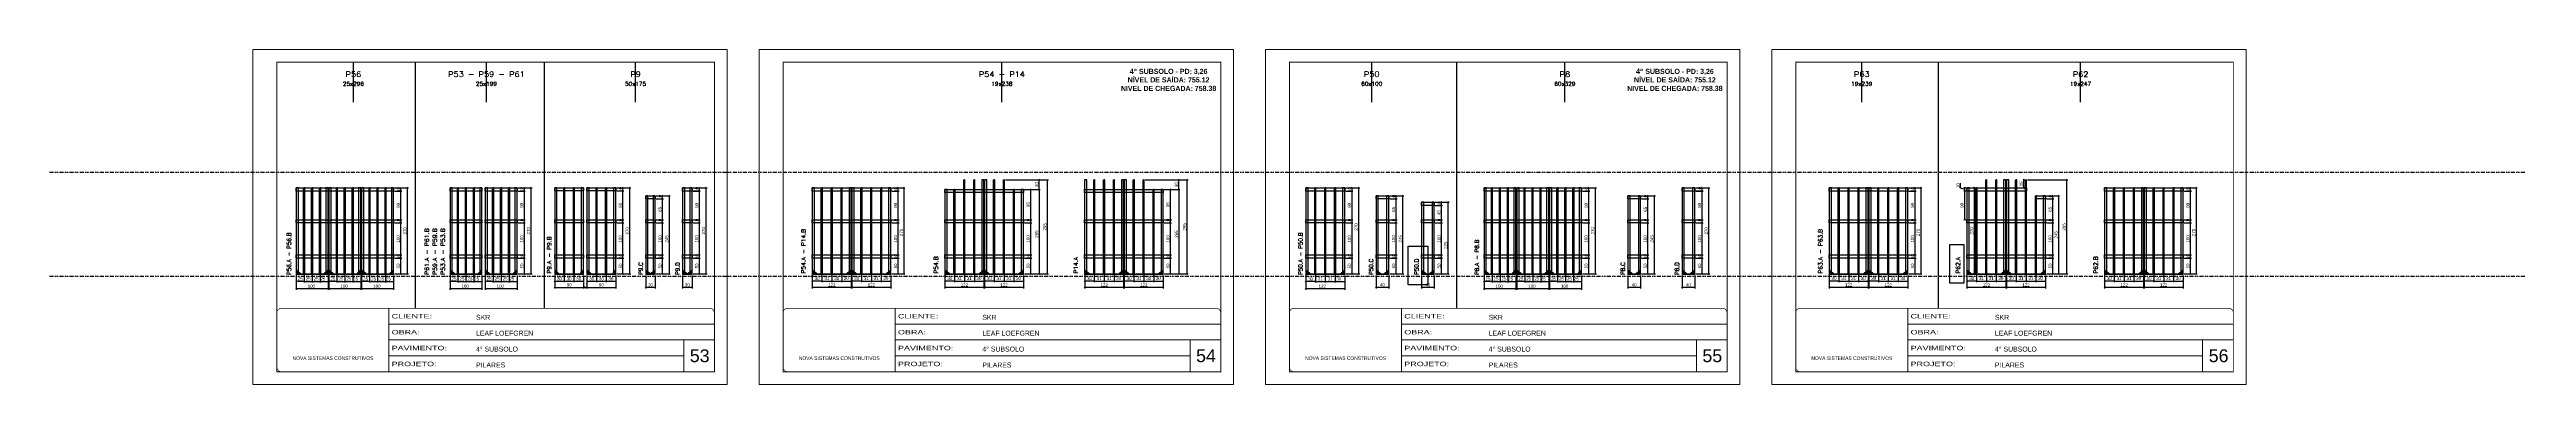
# Model space of a CAD drawing. Header units: millimetres. Extents: x 13777 to 27878, y -21631 to 6985.
# Drawn here: x 13777 to 21531, y -8997 to -7947 of the extents above; entities that cross this region are included whole.
import ezdxf
from ezdxf.enums import TextEntityAlignment as Align

# ---------------------------------------------------------------- set-up
doc = ezdxf.new("R2010")
doc.units = ezdxf.units.MM
for name, pattern in [('CONTINUO', [0]), ('DASHED', [0.75, 0.5, -0.25]), ('DIVIDE2', [0.625, 0.25, -0.125, 0, -0.125, 0, -0.125]), ('HIDDEN', [0.375, 0.25, -0.125])]:
    doc.linetypes.add(name, pattern=pattern)
doc.layers.add('00-FELIPE', color=6, linetype='Continuous', plot=False)
for name, color, linetype, lineweight in [('CARIMBO', 255, 'Continuous', 9), ('Folhas', 255, 'Continuous', 9), ('Madeira', 126, 'Continuous', 18), ('Sarr 2.2x7', 40, 'Continuous', 9), ('SARRAFO DE PRESSAO', 251, 'DASHED', 9), ('Texto Seção', 7, 'Continuous', 15)]:
    doc.layers.add(name, color=color, linetype=linetype, lineweight=lineweight)
for name, color, linetype in [('COTA', 241, 'Continuous'), ('NOMENCLATURA', 7, 'Continuous'), ('Nível', 160, 'Continuous'), ('SARR_2.2x10', 60, 'Continuous'), ('SARR_3.5x7', 81, 'Continuous'), ('SARR_7x7', 40, 'Continuous'), ('Texto de Titulo', 7, 'Continuous'), ('Texto Nível', 251, 'Continuous'), ('Texto Qtd Sarr', 242, 'Continuous')]:
    doc.layers.add(name, color=color, linetype=linetype)
doc.styles.add('ARIAL', font='arial.ttf')
doc.styles.add('COTA TECNICA', font='techl___.ttf', dxfattribs={"height": 10})
doc.styles.add('REGUA-120', font='ROMANS.shx', dxfattribs={"height": 15})
doc.styles.add('ROMANC', font='techb___.ttf', dxfattribs={"height": 2.5})
doc.styles.add('ROMANS', font='romans.shx')
doc.styles.add('Tecnologia', font='')
doc.styles.get('Tecnologia').set_extended_font_data('Forgotten Futurist')
doc.dimstyles.new('PAINEL', dxfattribs={"dimtxt": 10, "dimasz": 3, "dimexe": 3, "dimexo": 3, "dimgap": 3, "dimtad": 1, "dimdec": 1, "dimzin": 12, "dimdsep": 46, "dimtxsty": 'COTA TECNICA', "dimblk1": 'OBLIQUE', "dimblk2": 'OBLIQUE', "dimsah": 1, "dimcen": 0.9, "dimclrd": 4, "dimclre": 4, "dimclrt": 240, "dimadec": 1, "dimazin": 3, "dimtfac": 1, "dimtdec": 1, "dimtmove": 0, "dimatfit": 3, "dimfxl": 1, "dimtolj": 1, "dimtzin": 12, "dimarcsym": 0})

# ---------------------------------------------------------------- blocks, each defined once
blk = doc.blocks.new('9999999999')
at = {"color": 30, "linetype": 'CONTINUO'}
for p, q in [((98564.6, 34230.2), (98564.6, 34429.4)), ((98564.6, 34379.6), (99584, 34379.6)), ((98564.6, 34329.8), (99488, 34329.8)), ((98564.6, 34280), (99488, 34280)), ((99584, 34329.8), (99488, 34329.8)), ((99488, 34329.8), (99488, 34230.2))]:
    blk.add_line(p, q, dxfattribs=at)
at = {"color": 30, "linetype": 'CONTINUO', "const_width": 2}
blk.add_lwpolyline([(99584, 34230.2), (99584, 34414.4, 0.414214), (99569, 34429.4), (98229, 34429.4, 0.414214), (98214, 34414.4), (98214, 34245.2, 0.414214), (98229, 34230.2), (99584, 34230.2)], format="xyb", dxfattribs=at)
at = {"layer": 'Folhas'}
blk.add_lwpolyline([(98139, 34190.2), (99624, 34190.2), (99624, 35240.2), (98139, 35240.2)], close=True, dxfattribs=at)
at = {"layer": 'Folhas', "color": 30, "const_width": 3}
blk.add_lwpolyline([(98214, 34230.2), (99584, 34230.2), (99584, 35200.2), (98214, 35200.2)], close=True, dxfattribs=at)
at = {"color": 7, "linetype": 'Continuous', "ltscale": 5, "style": 'ARIAL'}
for s, height, p in [('SKR', 15.48, (98837.7, 34393.1)), ('LEAF LOEFGREN', 15.483, (98837.7, 34343.3)), ('NOVA SISTEMAS CONSTRUTIVOS', 11.059, (98263.2, 34267.2)), ('4° SUBSOLO', 15.48, (98837.7, 34293.5)), ('PILARES', 15.48, (98837.7, 34243.7))]:
    blk.add_text(s, height=height, dxfattribs=at).set_placement(p)
at = {"layer": 'Folhas', "color": 7, "style": 'Tecnologia', "width": 1.5}
for s, p in [('OBRA:', (98573.7, 34347.3)), ('CLIENTE:', (98573.7, 34397.2)), ('PAVIMENTO:', (98573.7, 34297.5)), ('PROJETO:', (98573.7, 34247.7))]:
    blk.add_text(s, height=14, dxfattribs=at).set_placement(p)
blk = doc.blocks.new('_Oblique')
at = {"color": 0, "linetype": 'ByBlock', "lineweight": -2}
blk.add_line((-0.5, -0.5), (0.5, 0.5), dxfattribs=at)
blk = doc.blocks.new('*D2195')
at = {"layer": 'COTA', "color": 4, "lineweight": -2, "transparency": 16777216}
for p, q in [((14754.2, -8668.5), (14754.2, -8699.6)), ((14854.2, -8668.5), (14854.2, -8699.6)), ((14854.2, -8696.6), (14754.2, -8696.6))]:
    blk.add_line(p, q, dxfattribs=at)
at = {"layer": 'Defpoints', "color": 0, "transparency": 16777216}
for p in [(14754.2, -8665.5), (14854.2, -8665.5), (14754.2, -8696.6)]:
    blk.add_point(p, dxfattribs=at)
at = {"layer": 'COTA', "color": 4, "lineweight": -2, "transparency": 16777216, "xscale": 3, "yscale": 3, "zscale": 3, "rotation": 180}
blk.add_blockref('_Oblique', (14754.2, -8696.6), dxfattribs=at)
at = {"layer": 'COTA', "color": 4, "lineweight": -2, "transparency": 16777216, "xscale": 3, "yscale": 3, "zscale": 3}
blk.add_blockref('_Oblique', (14854.2, -8696.6), dxfattribs=at)
at = {"layer": 'COTA', "color": 240, "transparency": 16777216, "insert": (14801.7, -8688.5), "char_height": 10, "attachment_point": 5, "style": 'COTA TECNICA'}
blk.add_mtext('\\A1;100', dxfattribs=at)
blk = doc.blocks.new('*D2196')
at = {"layer": 'COTA', "color": 4, "lineweight": -2, "transparency": 16777216}
for p, q in [((14754.2, -8653.3), (14754.2, -8677)), ((14779.2, -8674), (14754.2, -8674)), ((14779.2, -8653.3), (14779.2, -8677))]:
    blk.add_line(p, q, dxfattribs=at)
at = {"layer": 'Defpoints', "color": 0, "transparency": 16777216}
for p in [(14754.2, -8650.3), (14754.2, -8674), (14779.2, -8650.3)]:
    blk.add_point(p, dxfattribs=at)
at = {"layer": 'COTA', "color": 4, "lineweight": -2, "transparency": 16777216, "xscale": 3, "yscale": 3, "zscale": 3, "rotation": 180}
blk.add_blockref('_Oblique', (14754.2, -8674), dxfattribs=at)
at = {"layer": 'COTA', "color": 4, "lineweight": -2, "transparency": 16777216, "xscale": 3, "yscale": 3, "zscale": 3}
blk.add_blockref('_Oblique', (14779.2, -8674), dxfattribs=at)
at = {"layer": 'COTA', "color": 240, "transparency": 16777216, "insert": (14766.7, -8665.9), "char_height": 10, "attachment_point": 5, "style": 'COTA TECNICA'}
blk.add_mtext('\\A1;25', dxfattribs=at)
blk = doc.blocks.new('*D2197')
at = {"layer": 'COTA', "color": 4, "lineweight": -2, "transparency": 16777216}
for p, q in [((14829.2, -8653.3), (14829.2, -8677)), ((14829.2, -8674), (14854.2, -8674)), ((14854.2, -8655.5), (14854.2, -8677))]:
    blk.add_line(p, q, dxfattribs=at)
at = {"layer": 'Defpoints', "color": 0, "transparency": 16777216}
for p in [(14829.2, -8650.3), (14854.2, -8652.5), (14854.2, -8674)]:
    blk.add_point(p, dxfattribs=at)
at = {"layer": 'COTA', "color": 4, "lineweight": -2, "transparency": 16777216, "xscale": 3, "yscale": 3, "zscale": 3, "rotation": 180}
blk.add_blockref('_Oblique', (14829.2, -8674), dxfattribs=at)
at = {"layer": 'COTA', "color": 4, "lineweight": -2, "transparency": 16777216, "xscale": 3, "yscale": 3, "zscale": 3}
blk.add_blockref('_Oblique', (14854.2, -8674), dxfattribs=at)
at = {"layer": 'COTA', "color": 240, "transparency": 16777216, "insert": (14837.7, -8665.9), "char_height": 10, "attachment_point": 5, "style": 'COTA TECNICA'}
blk.add_mtext('\\A1;25', dxfattribs=at)
blk = doc.blocks.new('*D2198')
at = {"layer": 'COTA', "color": 4, "lineweight": -2, "transparency": 16777216}
for p, q in [((14779.2, -8653.3), (14779.2, -8677)), ((14779.2, -8674), (14804.2, -8674)), ((14804.2, -8653.3), (14804.2, -8677))]:
    blk.add_line(p, q, dxfattribs=at)
at = {"layer": 'Defpoints', "color": 0, "transparency": 16777216}
for p in [(14779.2, -8650.3), (14804.2, -8650.3), (14804.2, -8674)]:
    blk.add_point(p, dxfattribs=at)
at = {"layer": 'COTA', "color": 4, "lineweight": -2, "transparency": 16777216, "xscale": 3, "yscale": 3, "zscale": 3, "rotation": 180}
blk.add_blockref('_Oblique', (14779.2, -8674), dxfattribs=at)
at = {"layer": 'COTA', "color": 4, "lineweight": -2, "transparency": 16777216, "xscale": 3, "yscale": 3, "zscale": 3}
blk.add_blockref('_Oblique', (14804.2, -8674), dxfattribs=at)
at = {"layer": 'COTA', "color": 240, "transparency": 16777216, "insert": (14791.7, -8665.9), "char_height": 10, "attachment_point": 5, "style": 'COTA TECNICA'}
blk.add_mtext('\\A1;25', dxfattribs=at)
blk = doc.blocks.new('*D2199')
at = {"layer": 'COTA', "color": 4, "lineweight": -2, "transparency": 16777216}
for p, q in [((14857.2, -8600.3), (14879.9, -8600.3)), ((14876.9, -8650.3), (14876.9, -8600.3)), ((14857.2, -8650.3), (14879.9, -8650.3))]:
    blk.add_line(p, q, dxfattribs=at)
at = {"layer": 'Defpoints', "color": 0, "transparency": 16777216}
for p in [(14854.2, -8600.3), (14876.9, -8600.3), (14854.2, -8650.3)]:
    blk.add_point(p, dxfattribs=at)
at = {"layer": 'COTA', "color": 4, "lineweight": -2, "transparency": 16777216, "xscale": 3, "yscale": 3, "zscale": 3}
for p, rotation in [((14876.9, -8600.3), 90), ((14876.9, -8650.3), 270)]:
    blk.add_blockref('_Oblique', p, dxfattribs=dict(at, rotation=rotation))
at = {"layer": 'COTA', "color": 240, "transparency": 16777216, "insert": (14868.8, -8625.3), "char_height": 10, "attachment_point": 5, "rotation": 90, "style": 'COTA TECNICA'}
blk.add_mtext('\\A1;50', dxfattribs=at)
blk = doc.blocks.new('*D2200')
at = {"layer": 'COTA', "color": 4, "lineweight": -2, "transparency": 16777216}
for p, q in [((14804.2, -8653.3), (14804.2, -8677)), ((14804.2, -8674), (14829.2, -8674)), ((14829.2, -8653.3), (14829.2, -8677))]:
    blk.add_line(p, q, dxfattribs=at)
at = {"layer": 'Defpoints', "color": 0, "transparency": 16777216}
for p in [(14804.2, -8650.3), (14829.2, -8650.3), (14829.2, -8674)]:
    blk.add_point(p, dxfattribs=at)
at = {"layer": 'COTA', "color": 4, "lineweight": -2, "transparency": 16777216, "xscale": 3, "yscale": 3, "zscale": 3, "rotation": 180}
blk.add_blockref('_Oblique', (14804.2, -8674), dxfattribs=at)
at = {"layer": 'COTA', "color": 4, "lineweight": -2, "transparency": 16777216, "xscale": 3, "yscale": 3, "zscale": 3}
blk.add_blockref('_Oblique', (14829.2, -8674), dxfattribs=at)
at = {"layer": 'COTA', "color": 240, "transparency": 16777216, "insert": (14816.7, -8665.9), "char_height": 10, "attachment_point": 5, "style": 'COTA TECNICA'}
blk.add_mtext('\\A1;25', dxfattribs=at)
blk = doc.blocks.new('*D2201')
at = {"layer": 'COTA', "color": 4, "lineweight": -2, "transparency": 16777216}
for p, q in [((14857.2, -8590.3), (14879.9, -8590.3)), ((14857.2, -8600.3), (14879.9, -8600.3)), ((14876.9, -8600.3), (14876.9, -8590.3))]:
    blk.add_line(p, q, dxfattribs=at)
at = {"layer": 'Defpoints', "color": 0, "transparency": 16777216}
for p in [(14854.2, -8590.3), (14854.2, -8600.3), (14876.9, -8590.3)]:
    blk.add_point(p, dxfattribs=at)
at = {"layer": 'COTA', "color": 4, "lineweight": -2, "transparency": 16777216, "xscale": 3, "yscale": 3, "zscale": 3}
for p, rotation in [((14876.9, -8590.3), 90), ((14876.9, -8600.3), 270)]:
    blk.add_blockref('_Oblique', p, dxfattribs=dict(at, rotation=rotation))
at = {"layer": 'COTA', "color": 240, "transparency": 16777216, "insert": (14868.8, -8595.3), "char_height": 10, "attachment_point": 5, "rotation": 90, "style": 'COTA TECNICA'}
blk.add_mtext('\\A1;10', dxfattribs=at)
blk = doc.blocks.new('*D2202')
at = {"layer": 'COTA', "color": 4, "lineweight": -2, "transparency": 16777216}
for p, q in [((14857.2, -8490.3), (14879.9, -8490.3)), ((14876.9, -8590.3), (14876.9, -8490.3)), ((14857.2, -8590.3), (14879.9, -8590.3))]:
    blk.add_line(p, q, dxfattribs=at)
at = {"layer": 'Defpoints', "color": 0, "transparency": 16777216}
for p in [(14854.2, -8490.3), (14876.9, -8490.3), (14854.2, -8590.3)]:
    blk.add_point(p, dxfattribs=at)
at = {"layer": 'COTA', "color": 4, "lineweight": -2, "transparency": 16777216, "xscale": 3, "yscale": 3, "zscale": 3}
for p, rotation in [((14876.9, -8490.3), 90), ((14876.9, -8590.3), 270)]:
    blk.add_blockref('_Oblique', p, dxfattribs=dict(at, rotation=rotation))
at = {"layer": 'COTA', "color": 240, "transparency": 16777216, "insert": (14868.8, -8540.3), "char_height": 10, "attachment_point": 5, "rotation": 90, "style": 'COTA TECNICA'}
blk.add_mtext('\\A1;100', dxfattribs=at)
blk = doc.blocks.new('*D2203')
at = {"layer": 'COTA', "color": 4, "lineweight": -2, "transparency": 16777216}
for p, q in [((14857.2, -8480.3), (14879.9, -8480.3)), ((14857.2, -8490.3), (14879.9, -8490.3)), ((14876.9, -8490.3), (14876.9, -8480.3))]:
    blk.add_line(p, q, dxfattribs=at)
at = {"layer": 'Defpoints', "color": 0, "transparency": 16777216}
for p in [(14854.2, -8480.3), (14854.2, -8490.3), (14876.9, -8480.3)]:
    blk.add_point(p, dxfattribs=at)
at = {"layer": 'COTA', "color": 4, "lineweight": -2, "transparency": 16777216, "xscale": 3, "yscale": 3, "zscale": 3}
for p, rotation in [((14876.9, -8480.3), 90), ((14876.9, -8490.3), 270)]:
    blk.add_blockref('_Oblique', p, dxfattribs=dict(at, rotation=rotation))
at = {"layer": 'COTA', "color": 240, "transparency": 16777216, "insert": (14868.8, -8485.3), "char_height": 10, "attachment_point": 5, "rotation": 90, "style": 'COTA TECNICA'}
blk.add_mtext('\\A1;10', dxfattribs=at)
blk = doc.blocks.new('*D2204')
at = {"layer": 'COTA', "color": 4, "lineweight": -2, "transparency": 16777216}
for p, q in [((14857.2, -8390.3), (14879.9, -8390.3)), ((14876.9, -8480.3), (14876.9, -8390.3)), ((14857.2, -8480.3), (14879.9, -8480.3))]:
    blk.add_line(p, q, dxfattribs=at)
at = {"layer": 'Defpoints', "color": 0, "transparency": 16777216}
for p in [(14854.2, -8390.3), (14876.9, -8390.3), (14854.2, -8480.3)]:
    blk.add_point(p, dxfattribs=at)
at = {"layer": 'COTA', "color": 4, "lineweight": -2, "transparency": 16777216, "xscale": 3, "yscale": 3, "zscale": 3}
for p, rotation in [((14876.9, -8390.3), 90), ((14876.9, -8480.3), 270)]:
    blk.add_blockref('_Oblique', p, dxfattribs=dict(at, rotation=rotation))
at = {"layer": 'COTA', "color": 240, "transparency": 16777216, "insert": (14868.8, -8435.3), "char_height": 10, "attachment_point": 5, "rotation": 90, "style": 'COTA TECNICA'}
blk.add_mtext('\\A1;90', dxfattribs=at)
blk = doc.blocks.new('*D2205')
at = {"layer": 'COTA', "color": 4, "lineweight": -2, "transparency": 16777216}
for p, q in [((14857.2, -8380.3), (14879.9, -8380.3)), ((14857.2, -8390.3), (14879.9, -8390.3)), ((14876.9, -8390.3), (14876.9, -8380.3))]:
    blk.add_line(p, q, dxfattribs=at)
at = {"layer": 'Defpoints', "color": 0, "transparency": 16777216}
for p in [(14854.2, -8380.3), (14854.2, -8390.3), (14876.9, -8380.3)]:
    blk.add_point(p, dxfattribs=at)
at = {"layer": 'COTA', "color": 4, "lineweight": -2, "transparency": 16777216, "xscale": 3, "yscale": 3, "zscale": 3}
for p, rotation in [((14876.9, -8380.3), 90), ((14876.9, -8390.3), 270)]:
    blk.add_blockref('_Oblique', p, dxfattribs=dict(at, rotation=rotation))
at = {"layer": 'COTA', "color": 240, "transparency": 16777216, "insert": (14868.8, -8385.3), "char_height": 10, "attachment_point": 5, "rotation": 90, "style": 'COTA TECNICA'}
blk.add_mtext('\\A1;10', dxfattribs=at)
blk = doc.blocks.new('*D2206')
at = {"layer": 'COTA', "color": 4, "lineweight": -2, "transparency": 16777216}
for p, q in [((14857.2, -8380.3), (14901.1, -8380.3)), ((14898.1, -8650.3), (14898.1, -8380.3)), ((14857.2, -8650.3), (14901.1, -8650.3))]:
    blk.add_line(p, q, dxfattribs=at)
at = {"layer": 'Defpoints', "color": 0, "transparency": 16777216}
for p in [(14854.2, -8380.3), (14898.1, -8380.3), (14854.2, -8650.3)]:
    blk.add_point(p, dxfattribs=at)
at = {"layer": 'COTA', "color": 4, "lineweight": -2, "transparency": 16777216, "xscale": 3, "yscale": 3, "zscale": 3}
for p, rotation in [((14898.1, -8380.3), 90), ((14898.1, -8650.3), 270)]:
    blk.add_blockref('_Oblique', p, dxfattribs=dict(at, rotation=rotation))
at = {"layer": 'COTA', "color": 240, "transparency": 16777216, "insert": (14890, -8515), "char_height": 10, "attachment_point": 5, "rotation": 90, "style": 'COTA TECNICA'}
blk.add_mtext('\\A1;270', dxfattribs=at)
blk = doc.blocks.new('*D2207')
at = {"layer": 'COTA', "color": 4, "lineweight": -2, "transparency": 16777216}
for p, q in [((14651.7, -8668.5), (14651.7, -8699.6)), ((14751.7, -8668.5), (14751.7, -8699.6)), ((14751.7, -8696.6), (14651.7, -8696.6))]:
    blk.add_line(p, q, dxfattribs=at)
at = {"layer": 'Defpoints', "color": 0, "transparency": 16777216}
for p in [(14651.7, -8665.5), (14751.7, -8665.5), (14651.7, -8696.6)]:
    blk.add_point(p, dxfattribs=at)
at = {"layer": 'COTA', "color": 4, "lineweight": -2, "transparency": 16777216, "xscale": 3, "yscale": 3, "zscale": 3, "rotation": 180}
blk.add_blockref('_Oblique', (14651.7, -8696.6), dxfattribs=at)
at = {"layer": 'COTA', "color": 4, "lineweight": -2, "transparency": 16777216, "xscale": 3, "yscale": 3, "zscale": 3}
blk.add_blockref('_Oblique', (14751.7, -8696.6), dxfattribs=at)
at = {"layer": 'COTA', "color": 240, "transparency": 16777216, "insert": (14699.2, -8688.5), "char_height": 10, "attachment_point": 5, "style": 'COTA TECNICA'}
blk.add_mtext('\\A1;100', dxfattribs=at)
blk = doc.blocks.new('*D2208')
at = {"layer": 'COTA', "color": 4, "lineweight": -2, "transparency": 16777216}
for p, q in [((14651.7, -8653.3), (14651.7, -8677)), ((14676.7, -8674), (14651.7, -8674)), ((14676.7, -8653.3), (14676.7, -8677))]:
    blk.add_line(p, q, dxfattribs=at)
at = {"layer": 'Defpoints', "color": 0, "transparency": 16777216}
for p in [(14651.7, -8650.3), (14651.7, -8674), (14676.7, -8650.3)]:
    blk.add_point(p, dxfattribs=at)
at = {"layer": 'COTA', "color": 4, "lineweight": -2, "transparency": 16777216, "xscale": 3, "yscale": 3, "zscale": 3, "rotation": 180}
blk.add_blockref('_Oblique', (14651.7, -8674), dxfattribs=at)
at = {"layer": 'COTA', "color": 4, "lineweight": -2, "transparency": 16777216, "xscale": 3, "yscale": 3, "zscale": 3}
blk.add_blockref('_Oblique', (14676.7, -8674), dxfattribs=at)
at = {"layer": 'COTA', "color": 240, "transparency": 16777216, "insert": (14664.2, -8665.9), "char_height": 10, "attachment_point": 5, "style": 'COTA TECNICA'}
blk.add_mtext('\\A1;25', dxfattribs=at)
blk = doc.blocks.new('*D2209')
at = {"layer": 'COTA', "color": 4, "lineweight": -2, "transparency": 16777216}
for p, q in [((14726.7, -8653.3), (14726.7, -8677)), ((14726.7, -8674), (14751.7, -8674)), ((14751.7, -8655.5), (14751.7, -8677))]:
    blk.add_line(p, q, dxfattribs=at)
at = {"layer": 'Defpoints', "color": 0, "transparency": 16777216}
for p in [(14726.7, -8650.3), (14751.7, -8652.5), (14751.7, -8674)]:
    blk.add_point(p, dxfattribs=at)
at = {"layer": 'COTA', "color": 4, "lineweight": -2, "transparency": 16777216, "xscale": 3, "yscale": 3, "zscale": 3, "rotation": 180}
blk.add_blockref('_Oblique', (14726.7, -8674), dxfattribs=at)
at = {"layer": 'COTA', "color": 4, "lineweight": -2, "transparency": 16777216, "xscale": 3, "yscale": 3, "zscale": 3}
blk.add_blockref('_Oblique', (14751.7, -8674), dxfattribs=at)
at = {"layer": 'COTA', "color": 240, "transparency": 16777216, "insert": (14735.2, -8665.9), "char_height": 10, "attachment_point": 5, "style": 'COTA TECNICA'}
blk.add_mtext('\\A1;25', dxfattribs=at)
blk = doc.blocks.new('*D2210')
at = {"layer": 'COTA', "color": 4, "lineweight": -2, "transparency": 16777216}
for p, q in [((14676.7, -8653.3), (14676.7, -8677)), ((14676.7, -8674), (14701.7, -8674)), ((14701.7, -8653.3), (14701.7, -8677))]:
    blk.add_line(p, q, dxfattribs=at)
at = {"layer": 'Defpoints', "color": 0, "transparency": 16777216}
for p in [(14676.7, -8650.3), (14701.7, -8650.3), (14701.7, -8674)]:
    blk.add_point(p, dxfattribs=at)
at = {"layer": 'COTA', "color": 4, "lineweight": -2, "transparency": 16777216, "xscale": 3, "yscale": 3, "zscale": 3, "rotation": 180}
blk.add_blockref('_Oblique', (14676.7, -8674), dxfattribs=at)
at = {"layer": 'COTA', "color": 4, "lineweight": -2, "transparency": 16777216, "xscale": 3, "yscale": 3, "zscale": 3}
blk.add_blockref('_Oblique', (14701.7, -8674), dxfattribs=at)
at = {"layer": 'COTA', "color": 240, "transparency": 16777216, "insert": (14689.2, -8665.9), "char_height": 10, "attachment_point": 5, "style": 'COTA TECNICA'}
blk.add_mtext('\\A1;25', dxfattribs=at)
blk = doc.blocks.new('*D2211')
at = {"layer": 'COTA', "color": 4, "lineweight": -2, "transparency": 16777216}
for p, q in [((14701.7, -8653.3), (14701.7, -8677)), ((14701.7, -8674), (14726.7, -8674)), ((14726.7, -8653.3), (14726.7, -8677))]:
    blk.add_line(p, q, dxfattribs=at)
at = {"layer": 'Defpoints', "color": 0, "transparency": 16777216}
for p in [(14701.7, -8650.3), (14726.7, -8650.3), (14726.7, -8674)]:
    blk.add_point(p, dxfattribs=at)
at = {"layer": 'COTA', "color": 4, "lineweight": -2, "transparency": 16777216, "xscale": 3, "yscale": 3, "zscale": 3, "rotation": 180}
blk.add_blockref('_Oblique', (14701.7, -8674), dxfattribs=at)
at = {"layer": 'COTA', "color": 4, "lineweight": -2, "transparency": 16777216, "xscale": 3, "yscale": 3, "zscale": 3}
blk.add_blockref('_Oblique', (14726.7, -8674), dxfattribs=at)
at = {"layer": 'COTA', "color": 240, "transparency": 16777216, "insert": (14714.2, -8665.9), "char_height": 10, "attachment_point": 5, "style": 'COTA TECNICA'}
blk.add_mtext('\\A1;25', dxfattribs=at)
blk = doc.blocks.new('*D2212')
at = {"layer": 'COTA', "color": 4, "lineweight": -2, "transparency": 16777216}
for p, q in [((14549.2, -8668.5), (14549.2, -8699.6)), ((14649.2, -8668.5), (14649.2, -8699.6)), ((14649.2, -8696.6), (14549.2, -8696.6))]:
    blk.add_line(p, q, dxfattribs=at)
at = {"layer": 'Defpoints', "color": 0, "transparency": 16777216}
for p in [(14549.2, -8665.5), (14649.2, -8665.5), (14549.2, -8696.6)]:
    blk.add_point(p, dxfattribs=at)
at = {"layer": 'COTA', "color": 4, "lineweight": -2, "transparency": 16777216, "xscale": 3, "yscale": 3, "zscale": 3, "rotation": 180}
blk.add_blockref('_Oblique', (14549.2, -8696.6), dxfattribs=at)
at = {"layer": 'COTA', "color": 4, "lineweight": -2, "transparency": 16777216, "xscale": 3, "yscale": 3, "zscale": 3}
blk.add_blockref('_Oblique', (14649.2, -8696.6), dxfattribs=at)
at = {"layer": 'COTA', "color": 240, "transparency": 16777216, "insert": (14596.7, -8688.5), "char_height": 10, "attachment_point": 5, "style": 'COTA TECNICA'}
blk.add_mtext('\\A1;100', dxfattribs=at)
blk = doc.blocks.new('*D2213')
at = {"layer": 'COTA', "color": 4, "lineweight": -2, "transparency": 16777216}
for p, q in [((14549.2, -8653.3), (14549.2, -8677)), ((14574.2, -8674), (14549.2, -8674)), ((14574.2, -8653.3), (14574.2, -8677))]:
    blk.add_line(p, q, dxfattribs=at)
at = {"layer": 'Defpoints', "color": 0, "transparency": 16777216}
for p in [(14549.2, -8650.3), (14549.2, -8674), (14574.2, -8650.3)]:
    blk.add_point(p, dxfattribs=at)
at = {"layer": 'COTA', "color": 4, "lineweight": -2, "transparency": 16777216, "xscale": 3, "yscale": 3, "zscale": 3, "rotation": 180}
blk.add_blockref('_Oblique', (14549.2, -8674), dxfattribs=at)
at = {"layer": 'COTA', "color": 4, "lineweight": -2, "transparency": 16777216, "xscale": 3, "yscale": 3, "zscale": 3}
blk.add_blockref('_Oblique', (14574.2, -8674), dxfattribs=at)
at = {"layer": 'COTA', "color": 240, "transparency": 16777216, "insert": (14561.7, -8665.9), "char_height": 10, "attachment_point": 5, "style": 'COTA TECNICA'}
blk.add_mtext('\\A1;25', dxfattribs=at)
blk = doc.blocks.new('*D2214')
at = {"layer": 'COTA', "color": 4, "lineweight": -2, "transparency": 16777216}
for p, q in [((14624.2, -8653.3), (14624.2, -8677)), ((14624.2, -8674), (14649.2, -8674)), ((14649.2, -8655.5), (14649.2, -8677))]:
    blk.add_line(p, q, dxfattribs=at)
at = {"layer": 'Defpoints', "color": 0, "transparency": 16777216}
for p in [(14624.2, -8650.3), (14649.2, -8652.5), (14649.2, -8674)]:
    blk.add_point(p, dxfattribs=at)
at = {"layer": 'COTA', "color": 4, "lineweight": -2, "transparency": 16777216, "xscale": 3, "yscale": 3, "zscale": 3, "rotation": 180}
blk.add_blockref('_Oblique', (14624.2, -8674), dxfattribs=at)
at = {"layer": 'COTA', "color": 4, "lineweight": -2, "transparency": 16777216, "xscale": 3, "yscale": 3, "zscale": 3}
blk.add_blockref('_Oblique', (14649.2, -8674), dxfattribs=at)
at = {"layer": 'COTA', "color": 240, "transparency": 16777216, "insert": (14632.7, -8665.9), "char_height": 10, "attachment_point": 5, "style": 'COTA TECNICA'}
blk.add_mtext('\\A1;25', dxfattribs=at)
blk = doc.blocks.new('*D2215')
at = {"layer": 'COTA', "color": 4, "lineweight": -2, "transparency": 16777216}
for p, q in [((14574.2, -8653.3), (14574.2, -8677)), ((14574.2, -8674), (14599.2, -8674)), ((14599.2, -8653.3), (14599.2, -8677))]:
    blk.add_line(p, q, dxfattribs=at)
at = {"layer": 'Defpoints', "color": 0, "transparency": 16777216}
for p in [(14574.2, -8650.3), (14599.2, -8650.3), (14599.2, -8674)]:
    blk.add_point(p, dxfattribs=at)
at = {"layer": 'COTA', "color": 4, "lineweight": -2, "transparency": 16777216, "xscale": 3, "yscale": 3, "zscale": 3, "rotation": 180}
blk.add_blockref('_Oblique', (14574.2, -8674), dxfattribs=at)
at = {"layer": 'COTA', "color": 4, "lineweight": -2, "transparency": 16777216, "xscale": 3, "yscale": 3, "zscale": 3}
blk.add_blockref('_Oblique', (14599.2, -8674), dxfattribs=at)
at = {"layer": 'COTA', "color": 240, "transparency": 16777216, "insert": (14586.7, -8665.9), "char_height": 10, "attachment_point": 5, "style": 'COTA TECNICA'}
blk.add_mtext('\\A1;25', dxfattribs=at)
blk = doc.blocks.new('*D2216')
at = {"layer": 'COTA', "color": 4, "lineweight": -2, "transparency": 16777216}
for p, q in [((14599.2, -8653.3), (14599.2, -8677)), ((14599.2, -8674), (14624.2, -8674)), ((14624.2, -8653.3), (14624.2, -8677))]:
    blk.add_line(p, q, dxfattribs=at)
at = {"layer": 'Defpoints', "color": 0, "transparency": 16777216}
for p in [(14599.2, -8650.3), (14624.2, -8650.3), (14624.2, -8674)]:
    blk.add_point(p, dxfattribs=at)
at = {"layer": 'COTA', "color": 4, "lineweight": -2, "transparency": 16777216, "xscale": 3, "yscale": 3, "zscale": 3, "rotation": 180}
blk.add_blockref('_Oblique', (14599.2, -8674), dxfattribs=at)
at = {"layer": 'COTA', "color": 4, "lineweight": -2, "transparency": 16777216, "xscale": 3, "yscale": 3, "zscale": 3}
blk.add_blockref('_Oblique', (14624.2, -8674), dxfattribs=at)
at = {"layer": 'COTA', "color": 240, "transparency": 16777216, "insert": (14611.7, -8665.9), "char_height": 10, "attachment_point": 5, "style": 'COTA TECNICA'}
blk.add_mtext('\\A1;25', dxfattribs=at)
blk = doc.blocks.new('titulo1')
at = {"layer": 'Defpoints', "color": 252, "linetype": 'HIDDEN', "ltscale": 2}
blk.add_line((0, 0), (0, 125), dxfattribs=at)
at = {"layer": 'Defpoints', "style": 'ROMANS', "oblique": 15}
blk.add_attdef('FOLHA', text='', height=10, dxfattribs=at).set_placement((0, 15.6), align=Align.MIDDLE_CENTER)
at = {"layer": 'Texto Qtd Sarr', "color": 3, "style": 'ROMANS', "oblique": 15}
for tag, height, p in [('TITULO', 17, (0, 71.4)), ('SEÇÃO', 12, (0, 41.5))]:
    blk.add_attdef(tag, text='', height=height, dxfattribs=at).set_placement(p, align=Align.MIDDLE_CENTER)
blk = doc.blocks.new('*D2217')
at = {"layer": 'COTA', "color": 4, "lineweight": -2, "transparency": 16777216}
for p, q in [((15140.8, -8668.5), (15140.8, -8699.6)), ((15240.8, -8668.5), (15240.8, -8699.6)), ((15240.8, -8696.6), (15140.8, -8696.6))]:
    blk.add_line(p, q, dxfattribs=at)
at = {"layer": 'Defpoints', "color": 0, "transparency": 16777216}
for p in [(15140.8, -8665.5), (15240.8, -8665.5), (15140.8, -8696.6)]:
    blk.add_point(p, dxfattribs=at)
at = {"layer": 'COTA', "color": 4, "lineweight": -2, "transparency": 16777216, "xscale": 3, "yscale": 3, "zscale": 3, "rotation": 180}
blk.add_blockref('_Oblique', (15140.8, -8696.6), dxfattribs=at)
at = {"layer": 'COTA', "color": 4, "lineweight": -2, "transparency": 16777216, "xscale": 3, "yscale": 3, "zscale": 3}
blk.add_blockref('_Oblique', (15240.8, -8696.6), dxfattribs=at)
at = {"layer": 'COTA', "color": 240, "transparency": 16777216, "insert": (15188.3, -8688.5), "char_height": 10, "attachment_point": 5, "style": 'COTA TECNICA'}
blk.add_mtext('\\A1;100', dxfattribs=at)
blk = doc.blocks.new('*D2218')
at = {"layer": 'COTA', "color": 4, "lineweight": -2, "transparency": 16777216}
for p, q in [((15140.8, -8653.3), (15140.8, -8677)), ((15165.8, -8674), (15140.8, -8674)), ((15165.8, -8653.3), (15165.8, -8677))]:
    blk.add_line(p, q, dxfattribs=at)
at = {"layer": 'Defpoints', "color": 0, "transparency": 16777216}
for p in [(15140.8, -8650.3), (15140.8, -8674), (15165.8, -8650.3)]:
    blk.add_point(p, dxfattribs=at)
at = {"layer": 'COTA', "color": 4, "lineweight": -2, "transparency": 16777216, "xscale": 3, "yscale": 3, "zscale": 3, "rotation": 180}
blk.add_blockref('_Oblique', (15140.8, -8674), dxfattribs=at)
at = {"layer": 'COTA', "color": 4, "lineweight": -2, "transparency": 16777216, "xscale": 3, "yscale": 3, "zscale": 3}
blk.add_blockref('_Oblique', (15165.8, -8674), dxfattribs=at)
at = {"layer": 'COTA', "color": 240, "transparency": 16777216, "insert": (15153.3, -8665.9), "char_height": 10, "attachment_point": 5, "style": 'COTA TECNICA'}
blk.add_mtext('\\A1;25', dxfattribs=at)
blk = doc.blocks.new('*D2219')
at = {"layer": 'COTA', "color": 4, "lineweight": -2, "transparency": 16777216}
for p, q in [((15215.8, -8653.3), (15215.8, -8677)), ((15215.8, -8674), (15240.8, -8674)), ((15240.8, -8655.5), (15240.8, -8677))]:
    blk.add_line(p, q, dxfattribs=at)
at = {"layer": 'Defpoints', "color": 0, "transparency": 16777216}
for p in [(15215.8, -8650.3), (15240.8, -8652.5), (15240.8, -8674)]:
    blk.add_point(p, dxfattribs=at)
at = {"layer": 'COTA', "color": 4, "lineweight": -2, "transparency": 16777216, "xscale": 3, "yscale": 3, "zscale": 3, "rotation": 180}
blk.add_blockref('_Oblique', (15215.8, -8674), dxfattribs=at)
at = {"layer": 'COTA', "color": 4, "lineweight": -2, "transparency": 16777216, "xscale": 3, "yscale": 3, "zscale": 3}
blk.add_blockref('_Oblique', (15240.8, -8674), dxfattribs=at)
at = {"layer": 'COTA', "color": 240, "transparency": 16777216, "insert": (15224.3, -8665.9), "char_height": 10, "attachment_point": 5, "style": 'COTA TECNICA'}
blk.add_mtext('\\A1;25', dxfattribs=at)
blk = doc.blocks.new('*D2220')
at = {"layer": 'COTA', "color": 4, "lineweight": -2, "transparency": 16777216}
for p, q in [((15165.8, -8653.3), (15165.8, -8677)), ((15165.8, -8674), (15190.8, -8674)), ((15190.8, -8653.3), (15190.8, -8677))]:
    blk.add_line(p, q, dxfattribs=at)
at = {"layer": 'Defpoints', "color": 0, "transparency": 16777216}
for p in [(15165.8, -8650.3), (15190.8, -8650.3), (15190.8, -8674)]:
    blk.add_point(p, dxfattribs=at)
at = {"layer": 'COTA', "color": 4, "lineweight": -2, "transparency": 16777216, "xscale": 3, "yscale": 3, "zscale": 3, "rotation": 180}
blk.add_blockref('_Oblique', (15165.8, -8674), dxfattribs=at)
at = {"layer": 'COTA', "color": 4, "lineweight": -2, "transparency": 16777216, "xscale": 3, "yscale": 3, "zscale": 3}
blk.add_blockref('_Oblique', (15190.8, -8674), dxfattribs=at)
at = {"layer": 'COTA', "color": 240, "transparency": 16777216, "insert": (15178.3, -8665.9), "char_height": 10, "attachment_point": 5, "style": 'COTA TECNICA'}
blk.add_mtext('\\A1;25', dxfattribs=at)
blk = doc.blocks.new('*D2221')
at = {"layer": 'COTA', "color": 4, "lineweight": -2, "transparency": 16777216}
for p, q in [((15243.8, -8600.3), (15266.5, -8600.3)), ((15263.5, -8650.3), (15263.5, -8600.3)), ((15243.8, -8650.3), (15266.5, -8650.3))]:
    blk.add_line(p, q, dxfattribs=at)
at = {"layer": 'Defpoints', "color": 0, "transparency": 16777216}
for p in [(15240.8, -8600.3), (15263.5, -8600.3), (15240.8, -8650.3)]:
    blk.add_point(p, dxfattribs=at)
at = {"layer": 'COTA', "color": 4, "lineweight": -2, "transparency": 16777216, "xscale": 3, "yscale": 3, "zscale": 3}
for p, rotation in [((15263.5, -8600.3), 90), ((15263.5, -8650.3), 270)]:
    blk.add_blockref('_Oblique', p, dxfattribs=dict(at, rotation=rotation))
at = {"layer": 'COTA', "color": 240, "transparency": 16777216, "insert": (15255.4, -8625.3), "char_height": 10, "attachment_point": 5, "rotation": 90, "style": 'COTA TECNICA'}
blk.add_mtext('\\A1;50', dxfattribs=at)
blk = doc.blocks.new('*D2222')
at = {"layer": 'COTA', "color": 4, "lineweight": -2, "transparency": 16777216}
for p, q in [((15190.8, -8653.3), (15190.8, -8677)), ((15190.8, -8674), (15215.8, -8674)), ((15215.8, -8653.3), (15215.8, -8677))]:
    blk.add_line(p, q, dxfattribs=at)
at = {"layer": 'Defpoints', "color": 0, "transparency": 16777216}
for p in [(15190.8, -8650.3), (15215.8, -8650.3), (15215.8, -8674)]:
    blk.add_point(p, dxfattribs=at)
at = {"layer": 'COTA', "color": 4, "lineweight": -2, "transparency": 16777216, "xscale": 3, "yscale": 3, "zscale": 3, "rotation": 180}
blk.add_blockref('_Oblique', (15190.8, -8674), dxfattribs=at)
at = {"layer": 'COTA', "color": 4, "lineweight": -2, "transparency": 16777216, "xscale": 3, "yscale": 3, "zscale": 3}
blk.add_blockref('_Oblique', (15215.8, -8674), dxfattribs=at)
at = {"layer": 'COTA', "color": 240, "transparency": 16777216, "insert": (15203.3, -8665.9), "char_height": 10, "attachment_point": 5, "style": 'COTA TECNICA'}
blk.add_mtext('\\A1;25', dxfattribs=at)
blk = doc.blocks.new('*D2223')
at = {"layer": 'COTA', "color": 4, "lineweight": -2, "transparency": 16777216}
for p, q in [((15243.8, -8590.3), (15266.5, -8590.3)), ((15243.8, -8600.3), (15266.5, -8600.3)), ((15263.5, -8600.3), (15263.5, -8590.3))]:
    blk.add_line(p, q, dxfattribs=at)
at = {"layer": 'Defpoints', "color": 0, "transparency": 16777216}
for p in [(15240.8, -8590.3), (15240.8, -8600.3), (15263.5, -8590.3)]:
    blk.add_point(p, dxfattribs=at)
at = {"layer": 'COTA', "color": 4, "lineweight": -2, "transparency": 16777216, "xscale": 3, "yscale": 3, "zscale": 3}
for p, rotation in [((15263.5, -8590.3), 90), ((15263.5, -8600.3), 270)]:
    blk.add_blockref('_Oblique', p, dxfattribs=dict(at, rotation=rotation))
at = {"layer": 'COTA', "color": 240, "transparency": 16777216, "insert": (15255.4, -8595.3), "char_height": 10, "attachment_point": 5, "rotation": 90, "style": 'COTA TECNICA'}
blk.add_mtext('\\A1;10', dxfattribs=at)
blk = doc.blocks.new('*D2224')
at = {"layer": 'COTA', "color": 4, "lineweight": -2, "transparency": 16777216}
for p, q in [((15243.8, -8490.3), (15266.5, -8490.3)), ((15263.5, -8590.3), (15263.5, -8490.3)), ((15243.8, -8590.3), (15266.5, -8590.3))]:
    blk.add_line(p, q, dxfattribs=at)
at = {"layer": 'Defpoints', "color": 0, "transparency": 16777216}
for p in [(15240.8, -8490.3), (15263.5, -8490.3), (15240.8, -8590.3)]:
    blk.add_point(p, dxfattribs=at)
at = {"layer": 'COTA', "color": 4, "lineweight": -2, "transparency": 16777216, "xscale": 3, "yscale": 3, "zscale": 3}
for p, rotation in [((15263.5, -8490.3), 90), ((15263.5, -8590.3), 270)]:
    blk.add_blockref('_Oblique', p, dxfattribs=dict(at, rotation=rotation))
at = {"layer": 'COTA', "color": 240, "transparency": 16777216, "insert": (15255.4, -8540.3), "char_height": 10, "attachment_point": 5, "rotation": 90, "style": 'COTA TECNICA'}
blk.add_mtext('\\A1;100', dxfattribs=at)
blk = doc.blocks.new('*D2225')
at = {"layer": 'COTA', "color": 4, "lineweight": -2, "transparency": 16777216}
for p, q in [((15243.8, -8480.3), (15266.5, -8480.3)), ((15243.8, -8490.3), (15266.5, -8490.3)), ((15263.5, -8490.3), (15263.5, -8480.3))]:
    blk.add_line(p, q, dxfattribs=at)
at = {"layer": 'Defpoints', "color": 0, "transparency": 16777216}
for p in [(15240.8, -8480.3), (15240.8, -8490.3), (15263.5, -8480.3)]:
    blk.add_point(p, dxfattribs=at)
at = {"layer": 'COTA', "color": 4, "lineweight": -2, "transparency": 16777216, "xscale": 3, "yscale": 3, "zscale": 3}
for p, rotation in [((15263.5, -8480.3), 90), ((15263.5, -8490.3), 270)]:
    blk.add_blockref('_Oblique', p, dxfattribs=dict(at, rotation=rotation))
at = {"layer": 'COTA', "color": 240, "transparency": 16777216, "insert": (15255.4, -8485.3), "char_height": 10, "attachment_point": 5, "rotation": 90, "style": 'COTA TECNICA'}
blk.add_mtext('\\A1;10', dxfattribs=at)
blk = doc.blocks.new('*D2226')
at = {"layer": 'COTA', "color": 4, "lineweight": -2, "transparency": 16777216}
for p, q in [((15243.8, -8390.3), (15266.5, -8390.3)), ((15263.5, -8480.3), (15263.5, -8390.3)), ((15243.8, -8480.3), (15266.5, -8480.3))]:
    blk.add_line(p, q, dxfattribs=at)
at = {"layer": 'Defpoints', "color": 0, "transparency": 16777216}
for p in [(15240.8, -8390.3), (15263.5, -8390.3), (15240.8, -8480.3)]:
    blk.add_point(p, dxfattribs=at)
at = {"layer": 'COTA', "color": 4, "lineweight": -2, "transparency": 16777216, "xscale": 3, "yscale": 3, "zscale": 3}
for p, rotation in [((15263.5, -8390.3), 90), ((15263.5, -8480.3), 270)]:
    blk.add_blockref('_Oblique', p, dxfattribs=dict(at, rotation=rotation))
at = {"layer": 'COTA', "color": 240, "transparency": 16777216, "insert": (15255.4, -8435.3), "char_height": 10, "attachment_point": 5, "rotation": 90, "style": 'COTA TECNICA'}
blk.add_mtext('\\A1;90', dxfattribs=at)
blk = doc.blocks.new('*D2227')
at = {"layer": 'COTA', "color": 4, "lineweight": -2, "transparency": 16777216}
for p, q in [((15243.8, -8380.3), (15266.5, -8380.3)), ((15243.8, -8390.3), (15266.5, -8390.3)), ((15263.5, -8390.3), (15263.5, -8380.3))]:
    blk.add_line(p, q, dxfattribs=at)
at = {"layer": 'Defpoints', "color": 0, "transparency": 16777216}
for p in [(15240.8, -8380.3), (15240.8, -8390.3), (15263.5, -8380.3)]:
    blk.add_point(p, dxfattribs=at)
at = {"layer": 'COTA', "color": 4, "lineweight": -2, "transparency": 16777216, "xscale": 3, "yscale": 3, "zscale": 3}
for p, rotation in [((15263.5, -8380.3), 90), ((15263.5, -8390.3), 270)]:
    blk.add_blockref('_Oblique', p, dxfattribs=dict(at, rotation=rotation))
at = {"layer": 'COTA', "color": 240, "transparency": 16777216, "insert": (15255.4, -8385.3), "char_height": 10, "attachment_point": 5, "rotation": 90, "style": 'COTA TECNICA'}
blk.add_mtext('\\A1;10', dxfattribs=at)
blk = doc.blocks.new('*D2228')
at = {"layer": 'COTA', "color": 4, "lineweight": -2, "transparency": 16777216}
for p, q in [((15243.8, -8380.3), (15287.7, -8380.3)), ((15284.7, -8650.3), (15284.7, -8380.3)), ((15243.8, -8650.3), (15287.7, -8650.3))]:
    blk.add_line(p, q, dxfattribs=at)
at = {"layer": 'Defpoints', "color": 0, "transparency": 16777216}
for p in [(15240.8, -8380.3), (15284.7, -8380.3), (15240.8, -8650.3)]:
    blk.add_point(p, dxfattribs=at)
at = {"layer": 'COTA', "color": 4, "lineweight": -2, "transparency": 16777216, "xscale": 3, "yscale": 3, "zscale": 3}
for p, rotation in [((15284.7, -8380.3), 90), ((15284.7, -8650.3), 270)]:
    blk.add_blockref('_Oblique', p, dxfattribs=dict(at, rotation=rotation))
at = {"layer": 'COTA', "color": 240, "transparency": 16777216, "insert": (15276.6, -8515), "char_height": 10, "attachment_point": 5, "rotation": 90, "style": 'COTA TECNICA'}
blk.add_mtext('\\A1;270', dxfattribs=at)
blk = doc.blocks.new('*D2229')
at = {"layer": 'COTA', "color": 4, "lineweight": -2, "transparency": 16777216}
for p, q in [((15030.8, -8668.5), (15030.8, -8699.6)), ((15130.8, -8668.5), (15130.8, -8699.6)), ((15130.8, -8696.6), (15030.8, -8696.6))]:
    blk.add_line(p, q, dxfattribs=at)
at = {"layer": 'Defpoints', "color": 0, "transparency": 16777216}
for p in [(15030.8, -8665.5), (15130.8, -8665.5), (15030.8, -8696.6)]:
    blk.add_point(p, dxfattribs=at)
at = {"layer": 'COTA', "color": 4, "lineweight": -2, "transparency": 16777216, "xscale": 3, "yscale": 3, "zscale": 3, "rotation": 180}
blk.add_blockref('_Oblique', (15030.8, -8696.6), dxfattribs=at)
at = {"layer": 'COTA', "color": 4, "lineweight": -2, "transparency": 16777216, "xscale": 3, "yscale": 3, "zscale": 3}
blk.add_blockref('_Oblique', (15130.8, -8696.6), dxfattribs=at)
at = {"layer": 'COTA', "color": 240, "transparency": 16777216, "insert": (15078.3, -8688.5), "char_height": 10, "attachment_point": 5, "style": 'COTA TECNICA'}
blk.add_mtext('\\A1;100', dxfattribs=at)
blk = doc.blocks.new('*D2230')
at = {"layer": 'COTA', "color": 4, "lineweight": -2, "transparency": 16777216}
for p, q in [((15030.8, -8653.3), (15030.8, -8677)), ((15055.8, -8674), (15030.8, -8674)), ((15055.8, -8653.3), (15055.8, -8677))]:
    blk.add_line(p, q, dxfattribs=at)
at = {"layer": 'Defpoints', "color": 0, "transparency": 16777216}
for p in [(15030.8, -8650.3), (15030.8, -8674), (15055.8, -8650.3)]:
    blk.add_point(p, dxfattribs=at)
at = {"layer": 'COTA', "color": 4, "lineweight": -2, "transparency": 16777216, "xscale": 3, "yscale": 3, "zscale": 3, "rotation": 180}
blk.add_blockref('_Oblique', (15030.8, -8674), dxfattribs=at)
at = {"layer": 'COTA', "color": 4, "lineweight": -2, "transparency": 16777216, "xscale": 3, "yscale": 3, "zscale": 3}
blk.add_blockref('_Oblique', (15055.8, -8674), dxfattribs=at)
at = {"layer": 'COTA', "color": 240, "transparency": 16777216, "insert": (15043.3, -8665.9), "char_height": 10, "attachment_point": 5, "style": 'COTA TECNICA'}
blk.add_mtext('\\A1;25', dxfattribs=at)
blk = doc.blocks.new('*D2231')
at = {"layer": 'COTA', "color": 4, "lineweight": -2, "transparency": 16777216}
for p, q in [((15105.8, -8653.3), (15105.8, -8677)), ((15105.8, -8674), (15130.8, -8674)), ((15130.8, -8655.5), (15130.8, -8677))]:
    blk.add_line(p, q, dxfattribs=at)
at = {"layer": 'Defpoints', "color": 0, "transparency": 16777216}
for p in [(15105.8, -8650.3), (15130.8, -8652.5), (15130.8, -8674)]:
    blk.add_point(p, dxfattribs=at)
at = {"layer": 'COTA', "color": 4, "lineweight": -2, "transparency": 16777216, "xscale": 3, "yscale": 3, "zscale": 3, "rotation": 180}
blk.add_blockref('_Oblique', (15105.8, -8674), dxfattribs=at)
at = {"layer": 'COTA', "color": 4, "lineweight": -2, "transparency": 16777216, "xscale": 3, "yscale": 3, "zscale": 3}
blk.add_blockref('_Oblique', (15130.8, -8674), dxfattribs=at)
at = {"layer": 'COTA', "color": 240, "transparency": 16777216, "insert": (15114.3, -8665.9), "char_height": 10, "attachment_point": 5, "style": 'COTA TECNICA'}
blk.add_mtext('\\A1;25', dxfattribs=at)
blk = doc.blocks.new('*D2232')
at = {"layer": 'COTA', "color": 4, "lineweight": -2, "transparency": 16777216}
for p, q in [((15055.8, -8653.3), (15055.8, -8677)), ((15055.8, -8674), (15080.8, -8674)), ((15080.8, -8653.3), (15080.8, -8677))]:
    blk.add_line(p, q, dxfattribs=at)
at = {"layer": 'Defpoints', "color": 0, "transparency": 16777216}
for p in [(15055.8, -8650.3), (15080.8, -8650.3), (15080.8, -8674)]:
    blk.add_point(p, dxfattribs=at)
at = {"layer": 'COTA', "color": 4, "lineweight": -2, "transparency": 16777216, "xscale": 3, "yscale": 3, "zscale": 3, "rotation": 180}
blk.add_blockref('_Oblique', (15055.8, -8674), dxfattribs=at)
at = {"layer": 'COTA', "color": 4, "lineweight": -2, "transparency": 16777216, "xscale": 3, "yscale": 3, "zscale": 3}
blk.add_blockref('_Oblique', (15080.8, -8674), dxfattribs=at)
at = {"layer": 'COTA', "color": 240, "transparency": 16777216, "insert": (15068.3, -8665.9), "char_height": 10, "attachment_point": 5, "style": 'COTA TECNICA'}
blk.add_mtext('\\A1;25', dxfattribs=at)
blk = doc.blocks.new('*D2233')
at = {"layer": 'COTA', "color": 4, "lineweight": -2, "transparency": 16777216}
for p, q in [((15080.8, -8653.3), (15080.8, -8677)), ((15080.8, -8674), (15105.8, -8674)), ((15105.8, -8653.3), (15105.8, -8677))]:
    blk.add_line(p, q, dxfattribs=at)
at = {"layer": 'Defpoints', "color": 0, "transparency": 16777216}
for p in [(15080.8, -8650.3), (15105.8, -8650.3), (15105.8, -8674)]:
    blk.add_point(p, dxfattribs=at)
at = {"layer": 'COTA', "color": 4, "lineweight": -2, "transparency": 16777216, "xscale": 3, "yscale": 3, "zscale": 3, "rotation": 180}
blk.add_blockref('_Oblique', (15080.8, -8674), dxfattribs=at)
at = {"layer": 'COTA', "color": 4, "lineweight": -2, "transparency": 16777216, "xscale": 3, "yscale": 3, "zscale": 3}
blk.add_blockref('_Oblique', (15105.8, -8674), dxfattribs=at)
at = {"layer": 'COTA', "color": 240, "transparency": 16777216, "insert": (15093.3, -8665.9), "char_height": 10, "attachment_point": 5, "style": 'COTA TECNICA'}
blk.add_mtext('\\A1;25', dxfattribs=at)
blk = doc.blocks.new('*D2234')
at = {"layer": 'COTA', "color": 4, "lineweight": -2, "transparency": 16777216}
for p, q in [((16288.9, -8668.5), (16288.9, -8695.6)), ((16410.9, -8668.5), (16410.9, -8695.6)), ((16410.9, -8692.6), (16288.9, -8692.6))]:
    blk.add_line(p, q, dxfattribs=at)
at = {"layer": 'Defpoints', "color": 0, "transparency": 16777216}
for p in [(16288.9, -8665.5), (16410.9, -8665.5), (16288.9, -8692.6)]:
    blk.add_point(p, dxfattribs=at)
at = {"layer": 'COTA', "color": 4, "lineweight": -2, "transparency": 16777216, "xscale": 3, "yscale": 3, "zscale": 3, "rotation": 180}
blk.add_blockref('_Oblique', (16288.9, -8692.6), dxfattribs=at)
at = {"layer": 'COTA', "color": 4, "lineweight": -2, "transparency": 16777216, "xscale": 3, "yscale": 3, "zscale": 3}
blk.add_blockref('_Oblique', (16410.9, -8692.6), dxfattribs=at)
at = {"layer": 'COTA', "color": 240, "transparency": 16777216, "insert": (16349.9, -8684.6), "char_height": 10, "attachment_point": 5, "style": 'COTA TECNICA'}
blk.add_mtext('\\A1;122', dxfattribs=at)
blk = doc.blocks.new('*D2235')
at = {"layer": 'COTA', "color": 4, "lineweight": -2, "transparency": 16777216}
for p, q in [((16288.9, -8653.3), (16288.9, -8675.5)), ((16318.9, -8672.5), (16288.9, -8672.5)), ((16318.9, -8653.3), (16318.9, -8675.5))]:
    blk.add_line(p, q, dxfattribs=at)
at = {"layer": 'Defpoints', "color": 0, "transparency": 16777216}
for p in [(16288.9, -8650.3), (16288.9, -8672.5), (16318.9, -8650.3)]:
    blk.add_point(p, dxfattribs=at)
at = {"layer": 'COTA', "color": 4, "lineweight": -2, "transparency": 16777216, "xscale": 3, "yscale": 3, "zscale": 3, "rotation": 180}
blk.add_blockref('_Oblique', (16288.9, -8672.5), dxfattribs=at)
at = {"layer": 'COTA', "color": 4, "lineweight": -2, "transparency": 16777216, "xscale": 3, "yscale": 3, "zscale": 3}
blk.add_blockref('_Oblique', (16318.9, -8672.5), dxfattribs=at)
at = {"layer": 'COTA', "color": 240, "transparency": 16777216, "insert": (16303.9, -8664.2), "char_height": 10, "attachment_point": 5, "style": 'COTA TECNICA'}
blk.add_mtext('\\A1;30', dxfattribs=at)
blk = doc.blocks.new('*D2236')
at = {"layer": 'COTA', "color": 4, "lineweight": -2, "transparency": 16777216}
for p, q in [((16380.9, -8653.3), (16380.9, -8675.5)), ((16380.9, -8672.5), (16410.9, -8672.5)), ((16410.9, -8655.5), (16410.9, -8675.5))]:
    blk.add_line(p, q, dxfattribs=at)
at = {"layer": 'Defpoints', "color": 0, "transparency": 16777216}
for p in [(16380.9, -8650.3), (16410.9, -8652.5), (16410.9, -8672.5)]:
    blk.add_point(p, dxfattribs=at)
at = {"layer": 'COTA', "color": 4, "lineweight": -2, "transparency": 16777216, "xscale": 3, "yscale": 3, "zscale": 3, "rotation": 180}
blk.add_blockref('_Oblique', (16380.9, -8672.5), dxfattribs=at)
at = {"layer": 'COTA', "color": 4, "lineweight": -2, "transparency": 16777216, "xscale": 3, "yscale": 3, "zscale": 3}
blk.add_blockref('_Oblique', (16410.9, -8672.5), dxfattribs=at)
at = {"layer": 'COTA', "color": 240, "transparency": 16777216, "insert": (16395.4, -8664.2), "char_height": 10, "attachment_point": 5, "style": 'COTA TECNICA'}
blk.add_mtext('\\A1;30', dxfattribs=at)
blk = doc.blocks.new('*D2237')
at = {"layer": 'COTA', "color": 4, "lineweight": -2, "transparency": 16777216}
for p, q in [((16318.9, -8653.3), (16318.9, -8675.5)), ((16318.9, -8672.5), (16349.9, -8672.5)), ((16349.9, -8653.3), (16349.9, -8675.5))]:
    blk.add_line(p, q, dxfattribs=at)
at = {"layer": 'Defpoints', "color": 0, "transparency": 16777216}
for p in [(16318.9, -8650.3), (16349.9, -8650.3), (16349.9, -8672.5)]:
    blk.add_point(p, dxfattribs=at)
at = {"layer": 'COTA', "color": 4, "lineweight": -2, "transparency": 16777216, "xscale": 3, "yscale": 3, "zscale": 3, "rotation": 180}
blk.add_blockref('_Oblique', (16318.9, -8672.5), dxfattribs=at)
at = {"layer": 'COTA', "color": 4, "lineweight": -2, "transparency": 16777216, "xscale": 3, "yscale": 3, "zscale": 3}
blk.add_blockref('_Oblique', (16349.9, -8672.5), dxfattribs=at)
at = {"layer": 'COTA', "color": 240, "transparency": 16777216, "insert": (16334.4, -8664.2), "char_height": 10, "attachment_point": 5, "style": 'COTA TECNICA'}
blk.add_mtext('\\A1;31', dxfattribs=at)
blk = doc.blocks.new('*D2238')
at = {"layer": 'COTA', "color": 4, "lineweight": -2, "transparency": 16777216}
for p, q in [((16413.9, -8600.3), (16436.6, -8600.3)), ((16433.6, -8650.3), (16433.6, -8600.3)), ((16413.9, -8650.3), (16436.6, -8650.3))]:
    blk.add_line(p, q, dxfattribs=at)
at = {"layer": 'Defpoints', "color": 0, "transparency": 16777216}
for p in [(16410.9, -8600.3), (16433.6, -8600.3), (16410.9, -8650.3)]:
    blk.add_point(p, dxfattribs=at)
at = {"layer": 'COTA', "color": 4, "lineweight": -2, "transparency": 16777216, "xscale": 3, "yscale": 3, "zscale": 3}
for p, rotation in [((16433.6, -8600.3), 90), ((16433.6, -8650.3), 270)]:
    blk.add_blockref('_Oblique', p, dxfattribs=dict(at, rotation=rotation))
at = {"layer": 'COTA', "color": 240, "transparency": 16777216, "insert": (16425.5, -8625.3), "char_height": 10, "attachment_point": 5, "rotation": 90, "style": 'COTA TECNICA'}
blk.add_mtext('\\A1;50', dxfattribs=at)
blk = doc.blocks.new('*D2239')
at = {"layer": 'COTA', "color": 4, "lineweight": -2, "transparency": 16777216}
for p, q in [((16349.9, -8653.3), (16349.9, -8675.5)), ((16349.9, -8672.5), (16380.9, -8672.5)), ((16380.9, -8653.3), (16380.9, -8675.5))]:
    blk.add_line(p, q, dxfattribs=at)
at = {"layer": 'Defpoints', "color": 0, "transparency": 16777216}
for p in [(16349.9, -8650.3), (16380.9, -8650.3), (16380.9, -8672.5)]:
    blk.add_point(p, dxfattribs=at)
at = {"layer": 'COTA', "color": 4, "lineweight": -2, "transparency": 16777216, "xscale": 3, "yscale": 3, "zscale": 3, "rotation": 180}
blk.add_blockref('_Oblique', (16349.9, -8672.5), dxfattribs=at)
at = {"layer": 'COTA', "color": 4, "lineweight": -2, "transparency": 16777216, "xscale": 3, "yscale": 3, "zscale": 3}
blk.add_blockref('_Oblique', (16380.9, -8672.5), dxfattribs=at)
at = {"layer": 'COTA', "color": 240, "transparency": 16777216, "insert": (16365.4, -8664.2), "char_height": 10, "attachment_point": 5, "style": 'COTA TECNICA'}
blk.add_mtext('\\A1;31', dxfattribs=at)
blk = doc.blocks.new('*D2240')
at = {"layer": 'COTA', "color": 4, "lineweight": -2, "transparency": 16777216}
for p, q in [((16413.9, -8590.3), (16436.6, -8590.3)), ((16413.9, -8600.3), (16436.6, -8600.3)), ((16433.6, -8600.3), (16433.6, -8590.3))]:
    blk.add_line(p, q, dxfattribs=at)
at = {"layer": 'Defpoints', "color": 0, "transparency": 16777216}
for p in [(16410.9, -8590.3), (16410.9, -8600.3), (16433.6, -8590.3)]:
    blk.add_point(p, dxfattribs=at)
at = {"layer": 'COTA', "color": 4, "lineweight": -2, "transparency": 16777216, "xscale": 3, "yscale": 3, "zscale": 3}
for p, rotation in [((16433.6, -8590.3), 90), ((16433.6, -8600.3), 270)]:
    blk.add_blockref('_Oblique', p, dxfattribs=dict(at, rotation=rotation))
at = {"layer": 'COTA', "color": 240, "transparency": 16777216, "insert": (16425.5, -8595.3), "char_height": 10, "attachment_point": 5, "rotation": 90, "style": 'COTA TECNICA'}
blk.add_mtext('\\A1;10', dxfattribs=at)
blk = doc.blocks.new('*D2241')
at = {"layer": 'COTA', "color": 4, "lineweight": -2, "transparency": 16777216}
for p, q in [((16413.9, -8490.3), (16436.6, -8490.3)), ((16433.6, -8590.3), (16433.6, -8490.3)), ((16413.9, -8590.3), (16436.6, -8590.3))]:
    blk.add_line(p, q, dxfattribs=at)
at = {"layer": 'Defpoints', "color": 0, "transparency": 16777216}
for p in [(16410.9, -8490.3), (16433.6, -8490.3), (16410.9, -8590.3)]:
    blk.add_point(p, dxfattribs=at)
at = {"layer": 'COTA', "color": 4, "lineweight": -2, "transparency": 16777216, "xscale": 3, "yscale": 3, "zscale": 3}
for p, rotation in [((16433.6, -8490.3), 90), ((16433.6, -8590.3), 270)]:
    blk.add_blockref('_Oblique', p, dxfattribs=dict(at, rotation=rotation))
at = {"layer": 'COTA', "color": 240, "transparency": 16777216, "insert": (16425.5, -8540.3), "char_height": 10, "attachment_point": 5, "rotation": 90, "style": 'COTA TECNICA'}
blk.add_mtext('\\A1;100', dxfattribs=at)
blk = doc.blocks.new('*D2242')
at = {"layer": 'COTA', "color": 4, "lineweight": -2, "transparency": 16777216}
for p, q in [((16413.9, -8480.3), (16436.6, -8480.3)), ((16413.9, -8490.3), (16436.6, -8490.3)), ((16433.6, -8490.3), (16433.6, -8480.3))]:
    blk.add_line(p, q, dxfattribs=at)
at = {"layer": 'Defpoints', "color": 0, "transparency": 16777216}
for p in [(16410.9, -8480.3), (16410.9, -8490.3), (16433.6, -8480.3)]:
    blk.add_point(p, dxfattribs=at)
at = {"layer": 'COTA', "color": 4, "lineweight": -2, "transparency": 16777216, "xscale": 3, "yscale": 3, "zscale": 3}
for p, rotation in [((16433.6, -8480.3), 90), ((16433.6, -8490.3), 270)]:
    blk.add_blockref('_Oblique', p, dxfattribs=dict(at, rotation=rotation))
at = {"layer": 'COTA', "color": 240, "transparency": 16777216, "insert": (16425.5, -8485.3), "char_height": 10, "attachment_point": 5, "rotation": 90, "style": 'COTA TECNICA'}
blk.add_mtext('\\A1;10', dxfattribs=at)
blk = doc.blocks.new('*D2243')
at = {"layer": 'COTA', "color": 4, "lineweight": -2, "transparency": 16777216}
for p, q in [((16413.9, -8390.3), (16436.6, -8390.3)), ((16433.6, -8480.3), (16433.6, -8390.3)), ((16413.9, -8480.3), (16436.6, -8480.3))]:
    blk.add_line(p, q, dxfattribs=at)
at = {"layer": 'Defpoints', "color": 0, "transparency": 16777216}
for p in [(16410.9, -8390.3), (16433.6, -8390.3), (16410.9, -8480.3)]:
    blk.add_point(p, dxfattribs=at)
at = {"layer": 'COTA', "color": 4, "lineweight": -2, "transparency": 16777216, "xscale": 3, "yscale": 3, "zscale": 3}
for p, rotation in [((16433.6, -8390.3), 90), ((16433.6, -8480.3), 270)]:
    blk.add_blockref('_Oblique', p, dxfattribs=dict(at, rotation=rotation))
at = {"layer": 'COTA', "color": 240, "transparency": 16777216, "insert": (16425.5, -8435.3), "char_height": 10, "attachment_point": 5, "rotation": 90, "style": 'COTA TECNICA'}
blk.add_mtext('\\A1;90', dxfattribs=at)
blk = doc.blocks.new('*D2244')
at = {"layer": 'COTA', "color": 4, "lineweight": -2, "transparency": 16777216}
for p, q in [((16413.9, -8380.3), (16436.6, -8380.3)), ((16413.9, -8390.3), (16436.6, -8390.3)), ((16433.6, -8390.3), (16433.6, -8380.3))]:
    blk.add_line(p, q, dxfattribs=at)
at = {"layer": 'Defpoints', "color": 0, "transparency": 16777216}
for p in [(16410.9, -8380.3), (16410.9, -8390.3), (16433.6, -8380.3)]:
    blk.add_point(p, dxfattribs=at)
at = {"layer": 'COTA', "color": 4, "lineweight": -2, "transparency": 16777216, "xscale": 3, "yscale": 3, "zscale": 3}
for p, rotation in [((16433.6, -8380.3), 90), ((16433.6, -8390.3), 270)]:
    blk.add_blockref('_Oblique', p, dxfattribs=dict(at, rotation=rotation))
at = {"layer": 'COTA', "color": 240, "transparency": 16777216, "insert": (16425.5, -8385.3), "char_height": 10, "attachment_point": 5, "rotation": 90, "style": 'COTA TECNICA'}
blk.add_mtext('\\A1;10', dxfattribs=at)
blk = doc.blocks.new('*D2250')
at = {"layer": 'COTA', "color": 4, "lineweight": -2, "transparency": 16777216}
for p, q in [((16413.9, -8380.3), (16454.8, -8380.3)), ((16451.8, -8380.3), (16451.8, -8650.3)), ((16413.9, -8650.3), (16454.8, -8650.3))]:
    blk.add_line(p, q, dxfattribs=at)
at = {"layer": 'Defpoints', "color": 0, "transparency": 16777216}
for p in [(16410.9, -8380.3), (16410.9, -8650.3), (16451.8, -8650.3)]:
    blk.add_point(p, dxfattribs=at)
at = {"layer": 'COTA', "color": 4, "lineweight": -2, "transparency": 16777216, "xscale": 3, "yscale": 3, "zscale": 3}
for p, rotation in [((16451.8, -8380.3), 90), ((16451.8, -8650.3), 270)]:
    blk.add_blockref('_Oblique', p, dxfattribs=dict(at, rotation=rotation))
at = {"layer": 'COTA', "color": 240, "transparency": 16777216, "insert": (16443.7, -8520.3), "char_height": 10, "attachment_point": 5, "rotation": 90, "style": 'COTA TECNICA'}
blk.add_mtext('\\A1;270', dxfattribs=at)
blk = doc.blocks.new('*D2245')
at = {"layer": 'COTA', "color": 4, "lineweight": -2, "transparency": 16777216}
for p, q in [((16164.9, -8668.5), (16164.9, -8695.6)), ((16286.9, -8668.5), (16286.9, -8695.6)), ((16286.9, -8692.6), (16164.9, -8692.6))]:
    blk.add_line(p, q, dxfattribs=at)
at = {"layer": 'Defpoints', "color": 0, "transparency": 16777216}
for p in [(16164.9, -8665.5), (16286.9, -8665.5), (16164.9, -8692.6)]:
    blk.add_point(p, dxfattribs=at)
at = {"layer": 'COTA', "color": 4, "lineweight": -2, "transparency": 16777216, "xscale": 3, "yscale": 3, "zscale": 3, "rotation": 180}
blk.add_blockref('_Oblique', (16164.9, -8692.6), dxfattribs=at)
at = {"layer": 'COTA', "color": 4, "lineweight": -2, "transparency": 16777216, "xscale": 3, "yscale": 3, "zscale": 3}
blk.add_blockref('_Oblique', (16286.9, -8692.6), dxfattribs=at)
at = {"layer": 'COTA', "color": 240, "transparency": 16777216, "insert": (16225.9, -8684.6), "char_height": 10, "attachment_point": 5, "style": 'COTA TECNICA'}
blk.add_mtext('\\A1;122', dxfattribs=at)
blk = doc.blocks.new('*D2246')
at = {"layer": 'COTA', "color": 4, "lineweight": -2, "transparency": 16777216}
for p, q in [((16164.9, -8653.3), (16164.9, -8675.5)), ((16194.9, -8672.5), (16164.9, -8672.5)), ((16194.9, -8653.3), (16194.9, -8675.5))]:
    blk.add_line(p, q, dxfattribs=at)
at = {"layer": 'Defpoints', "color": 0, "transparency": 16777216}
for p in [(16164.9, -8650.3), (16164.9, -8672.5), (16194.9, -8650.3)]:
    blk.add_point(p, dxfattribs=at)
at = {"layer": 'COTA', "color": 4, "lineweight": -2, "transparency": 16777216, "xscale": 3, "yscale": 3, "zscale": 3, "rotation": 180}
blk.add_blockref('_Oblique', (16164.9, -8672.5), dxfattribs=at)
at = {"layer": 'COTA', "color": 4, "lineweight": -2, "transparency": 16777216, "xscale": 3, "yscale": 3, "zscale": 3}
blk.add_blockref('_Oblique', (16194.9, -8672.5), dxfattribs=at)
at = {"layer": 'COTA', "color": 240, "transparency": 16777216, "insert": (16179.9, -8664.2), "char_height": 10, "attachment_point": 5, "style": 'COTA TECNICA'}
blk.add_mtext('\\A1;30', dxfattribs=at)
blk = doc.blocks.new('*D2247')
at = {"layer": 'COTA', "color": 4, "lineweight": -2, "transparency": 16777216}
for p, q in [((16256.9, -8653.3), (16256.9, -8675.5)), ((16256.9, -8672.5), (16286.9, -8672.5)), ((16286.9, -8655.5), (16286.9, -8675.5))]:
    blk.add_line(p, q, dxfattribs=at)
at = {"layer": 'Defpoints', "color": 0, "transparency": 16777216}
for p in [(16256.9, -8650.3), (16286.9, -8652.5), (16286.9, -8672.5)]:
    blk.add_point(p, dxfattribs=at)
at = {"layer": 'COTA', "color": 4, "lineweight": -2, "transparency": 16777216, "xscale": 3, "yscale": 3, "zscale": 3, "rotation": 180}
blk.add_blockref('_Oblique', (16256.9, -8672.5), dxfattribs=at)
at = {"layer": 'COTA', "color": 4, "lineweight": -2, "transparency": 16777216, "xscale": 3, "yscale": 3, "zscale": 3}
blk.add_blockref('_Oblique', (16286.9, -8672.5), dxfattribs=at)
at = {"layer": 'COTA', "color": 240, "transparency": 16777216, "insert": (16271.4, -8664.2), "char_height": 10, "attachment_point": 5, "style": 'COTA TECNICA'}
blk.add_mtext('\\A1;30', dxfattribs=at)
blk = doc.blocks.new('*D2248')
at = {"layer": 'COTA', "color": 4, "lineweight": -2, "transparency": 16777216}
for p, q in [((16194.9, -8653.3), (16194.9, -8675.5)), ((16194.9, -8672.5), (16225.9, -8672.5)), ((16225.9, -8653.3), (16225.9, -8675.5))]:
    blk.add_line(p, q, dxfattribs=at)
at = {"layer": 'Defpoints', "color": 0, "transparency": 16777216}
for p in [(16194.9, -8650.3), (16225.9, -8650.3), (16225.9, -8672.5)]:
    blk.add_point(p, dxfattribs=at)
at = {"layer": 'COTA', "color": 4, "lineweight": -2, "transparency": 16777216, "xscale": 3, "yscale": 3, "zscale": 3, "rotation": 180}
blk.add_blockref('_Oblique', (16194.9, -8672.5), dxfattribs=at)
at = {"layer": 'COTA', "color": 4, "lineweight": -2, "transparency": 16777216, "xscale": 3, "yscale": 3, "zscale": 3}
blk.add_blockref('_Oblique', (16225.9, -8672.5), dxfattribs=at)
at = {"layer": 'COTA', "color": 240, "transparency": 16777216, "insert": (16210.4, -8664.2), "char_height": 10, "attachment_point": 5, "style": 'COTA TECNICA'}
blk.add_mtext('\\A1;31', dxfattribs=at)
blk = doc.blocks.new('*D2249')
at = {"layer": 'COTA', "color": 4, "lineweight": -2, "transparency": 16777216}
for p, q in [((16225.9, -8653.3), (16225.9, -8675.5)), ((16225.9, -8672.5), (16256.9, -8672.5)), ((16256.9, -8653.3), (16256.9, -8675.5))]:
    blk.add_line(p, q, dxfattribs=at)
at = {"layer": 'Defpoints', "color": 0, "transparency": 16777216}
for p in [(16225.9, -8650.3), (16256.9, -8650.3), (16256.9, -8672.5)]:
    blk.add_point(p, dxfattribs=at)
at = {"layer": 'COTA', "color": 4, "lineweight": -2, "transparency": 16777216, "xscale": 3, "yscale": 3, "zscale": 3, "rotation": 180}
blk.add_blockref('_Oblique', (16225.9, -8672.5), dxfattribs=at)
at = {"layer": 'COTA', "color": 4, "lineweight": -2, "transparency": 16777216, "xscale": 3, "yscale": 3, "zscale": 3}
blk.add_blockref('_Oblique', (16256.9, -8672.5), dxfattribs=at)
at = {"layer": 'COTA', "color": 240, "transparency": 16777216, "insert": (16241.4, -8664.2), "char_height": 10, "attachment_point": 5, "style": 'COTA TECNICA'}
blk.add_mtext('\\A1;31', dxfattribs=at)
blk = doc.blocks.new('*D2251')
at = {"layer": 'COTA', "color": 4, "lineweight": -2, "transparency": 16777216}
for p, q in [((16704.2, -8668.5), (16704.2, -8695.6)), ((16826.2, -8668.5), (16826.2, -8695.6)), ((16826.2, -8692.6), (16704.2, -8692.6))]:
    blk.add_line(p, q, dxfattribs=at)
at = {"layer": 'Defpoints', "color": 0, "transparency": 16777216}
for p in [(16704.2, -8665.5), (16826.2, -8665.5), (16704.2, -8692.6)]:
    blk.add_point(p, dxfattribs=at)
at = {"layer": 'COTA', "color": 4, "lineweight": -2, "transparency": 16777216, "xscale": 3, "yscale": 3, "zscale": 3, "rotation": 180}
blk.add_blockref('_Oblique', (16704.2, -8692.6), dxfattribs=at)
at = {"layer": 'COTA', "color": 4, "lineweight": -2, "transparency": 16777216, "xscale": 3, "yscale": 3, "zscale": 3}
blk.add_blockref('_Oblique', (16826.2, -8692.6), dxfattribs=at)
at = {"layer": 'COTA', "color": 240, "transparency": 16777216, "insert": (16765.2, -8684.6), "char_height": 10, "attachment_point": 5, "style": 'COTA TECNICA'}
blk.add_mtext('\\A1;122', dxfattribs=at)
blk = doc.blocks.new('*D2252')
at = {"layer": 'COTA', "color": 4, "lineweight": -2, "transparency": 16777216}
for p, q in [((16704.2, -8653.3), (16704.2, -8675.5)), ((16734.2, -8672.5), (16704.2, -8672.5)), ((16734.2, -8653.3), (16734.2, -8675.5))]:
    blk.add_line(p, q, dxfattribs=at)
at = {"layer": 'Defpoints', "color": 0, "transparency": 16777216}
for p in [(16704.2, -8650.3), (16704.2, -8672.5), (16734.2, -8650.3)]:
    blk.add_point(p, dxfattribs=at)
at = {"layer": 'COTA', "color": 4, "lineweight": -2, "transparency": 16777216, "xscale": 3, "yscale": 3, "zscale": 3, "rotation": 180}
blk.add_blockref('_Oblique', (16704.2, -8672.5), dxfattribs=at)
at = {"layer": 'COTA', "color": 4, "lineweight": -2, "transparency": 16777216, "xscale": 3, "yscale": 3, "zscale": 3}
blk.add_blockref('_Oblique', (16734.2, -8672.5), dxfattribs=at)
at = {"layer": 'COTA', "color": 240, "transparency": 16777216, "insert": (16719.2, -8664.2), "char_height": 10, "attachment_point": 5, "style": 'COTA TECNICA'}
blk.add_mtext('\\A1;30', dxfattribs=at)
blk = doc.blocks.new('*D2253')
at = {"layer": 'COTA', "color": 4, "lineweight": -2, "transparency": 16777216}
for p, q in [((16796.2, -8653.3), (16796.2, -8675.5)), ((16796.2, -8672.5), (16826.2, -8672.5)), ((16826.2, -8655.5), (16826.2, -8675.5))]:
    blk.add_line(p, q, dxfattribs=at)
at = {"layer": 'Defpoints', "color": 0, "transparency": 16777216}
for p in [(16796.2, -8650.3), (16826.2, -8652.5), (16826.2, -8672.5)]:
    blk.add_point(p, dxfattribs=at)
at = {"layer": 'COTA', "color": 4, "lineweight": -2, "transparency": 16777216, "xscale": 3, "yscale": 3, "zscale": 3, "rotation": 180}
blk.add_blockref('_Oblique', (16796.2, -8672.5), dxfattribs=at)
at = {"layer": 'COTA', "color": 4, "lineweight": -2, "transparency": 16777216, "xscale": 3, "yscale": 3, "zscale": 3}
blk.add_blockref('_Oblique', (16826.2, -8672.5), dxfattribs=at)
at = {"layer": 'COTA', "color": 240, "transparency": 16777216, "insert": (16810.7, -8664.2), "char_height": 10, "attachment_point": 5, "style": 'COTA TECNICA'}
blk.add_mtext('\\A1;30', dxfattribs=at)
blk = doc.blocks.new('*D2254')
at = {"layer": 'COTA', "color": 4, "lineweight": -2, "transparency": 16777216}
for p, q in [((16734.2, -8653.3), (16734.2, -8675.5)), ((16734.2, -8672.5), (16765.2, -8672.5)), ((16765.2, -8653.3), (16765.2, -8675.5))]:
    blk.add_line(p, q, dxfattribs=at)
at = {"layer": 'Defpoints', "color": 0, "transparency": 16777216}
for p in [(16734.2, -8650.3), (16765.2, -8650.3), (16765.2, -8672.5)]:
    blk.add_point(p, dxfattribs=at)
at = {"layer": 'COTA', "color": 4, "lineweight": -2, "transparency": 16777216, "xscale": 3, "yscale": 3, "zscale": 3, "rotation": 180}
blk.add_blockref('_Oblique', (16734.2, -8672.5), dxfattribs=at)
at = {"layer": 'COTA', "color": 4, "lineweight": -2, "transparency": 16777216, "xscale": 3, "yscale": 3, "zscale": 3}
blk.add_blockref('_Oblique', (16765.2, -8672.5), dxfattribs=at)
at = {"layer": 'COTA', "color": 240, "transparency": 16777216, "insert": (16749.7, -8664.2), "char_height": 10, "attachment_point": 5, "style": 'COTA TECNICA'}
blk.add_mtext('\\A1;31', dxfattribs=at)
blk = doc.blocks.new('*D2255')
at = {"layer": 'COTA', "color": 4, "lineweight": -2, "transparency": 16777216}
for p, q in [((16829.2, -8600.3), (16851.9, -8600.3)), ((16848.9, -8650.3), (16848.9, -8600.3)), ((16829.2, -8650.3), (16851.9, -8650.3))]:
    blk.add_line(p, q, dxfattribs=at)
at = {"layer": 'Defpoints', "color": 0, "transparency": 16777216}
for p in [(16826.2, -8600.3), (16848.9, -8600.3), (16826.2, -8650.3)]:
    blk.add_point(p, dxfattribs=at)
at = {"layer": 'COTA', "color": 4, "lineweight": -2, "transparency": 16777216, "xscale": 3, "yscale": 3, "zscale": 3}
for p, rotation in [((16848.9, -8600.3), 90), ((16848.9, -8650.3), 270)]:
    blk.add_blockref('_Oblique', p, dxfattribs=dict(at, rotation=rotation))
at = {"layer": 'COTA', "color": 240, "transparency": 16777216, "insert": (16840.8, -8625.3), "char_height": 10, "attachment_point": 5, "rotation": 90, "style": 'COTA TECNICA'}
blk.add_mtext('\\A1;50', dxfattribs=at)
blk = doc.blocks.new('*D2256')
at = {"layer": 'COTA', "color": 4, "lineweight": -2, "transparency": 16777216}
for p, q in [((16765.2, -8653.3), (16765.2, -8675.5)), ((16765.2, -8672.5), (16796.2, -8672.5)), ((16796.2, -8653.3), (16796.2, -8675.5))]:
    blk.add_line(p, q, dxfattribs=at)
at = {"layer": 'Defpoints', "color": 0, "transparency": 16777216}
for p in [(16765.2, -8650.3), (16796.2, -8650.3), (16796.2, -8672.5)]:
    blk.add_point(p, dxfattribs=at)
at = {"layer": 'COTA', "color": 4, "lineweight": -2, "transparency": 16777216, "xscale": 3, "yscale": 3, "zscale": 3, "rotation": 180}
blk.add_blockref('_Oblique', (16765.2, -8672.5), dxfattribs=at)
at = {"layer": 'COTA', "color": 4, "lineweight": -2, "transparency": 16777216, "xscale": 3, "yscale": 3, "zscale": 3}
blk.add_blockref('_Oblique', (16796.2, -8672.5), dxfattribs=at)
at = {"layer": 'COTA', "color": 240, "transparency": 16777216, "insert": (16780.7, -8664.2), "char_height": 10, "attachment_point": 5, "style": 'COTA TECNICA'}
blk.add_mtext('\\A1;31', dxfattribs=at)
blk = doc.blocks.new('*D2257')
at = {"layer": 'COTA', "color": 4, "lineweight": -2, "transparency": 16777216}
for p, q in [((16829.2, -8590.3), (16851.9, -8590.3)), ((16829.2, -8600.3), (16851.9, -8600.3)), ((16848.9, -8600.3), (16848.9, -8590.3))]:
    blk.add_line(p, q, dxfattribs=at)
at = {"layer": 'Defpoints', "color": 0, "transparency": 16777216}
for p in [(16826.2, -8590.3), (16826.2, -8600.3), (16848.9, -8590.3)]:
    blk.add_point(p, dxfattribs=at)
at = {"layer": 'COTA', "color": 4, "lineweight": -2, "transparency": 16777216, "xscale": 3, "yscale": 3, "zscale": 3}
for p, rotation in [((16848.9, -8590.3), 90), ((16848.9, -8600.3), 270)]:
    blk.add_blockref('_Oblique', p, dxfattribs=dict(at, rotation=rotation))
at = {"layer": 'COTA', "color": 240, "transparency": 16777216, "insert": (16840.8, -8595.3), "char_height": 10, "attachment_point": 5, "rotation": 90, "style": 'COTA TECNICA'}
blk.add_mtext('\\A1;10', dxfattribs=at)
blk = doc.blocks.new('*D2258')
at = {"layer": 'COTA', "color": 4, "lineweight": -2, "transparency": 16777216}
for p, q in [((16829.2, -8490.3), (16851.9, -8490.3)), ((16848.9, -8590.3), (16848.9, -8490.3)), ((16829.2, -8590.3), (16851.9, -8590.3))]:
    blk.add_line(p, q, dxfattribs=at)
at = {"layer": 'Defpoints', "color": 0, "transparency": 16777216}
for p in [(16826.2, -8490.3), (16848.9, -8490.3), (16826.2, -8590.3)]:
    blk.add_point(p, dxfattribs=at)
at = {"layer": 'COTA', "color": 4, "lineweight": -2, "transparency": 16777216, "xscale": 3, "yscale": 3, "zscale": 3}
for p, rotation in [((16848.9, -8490.3), 90), ((16848.9, -8590.3), 270)]:
    blk.add_blockref('_Oblique', p, dxfattribs=dict(at, rotation=rotation))
at = {"layer": 'COTA', "color": 240, "transparency": 16777216, "insert": (16840.8, -8540.3), "char_height": 10, "attachment_point": 5, "rotation": 90, "style": 'COTA TECNICA'}
blk.add_mtext('\\A1;100', dxfattribs=at)
blk = doc.blocks.new('*D2259')
at = {"layer": 'COTA', "color": 4, "lineweight": -2, "transparency": 16777216}
for p, q in [((16829.2, -8480.3), (16851.9, -8480.3)), ((16829.2, -8490.3), (16851.9, -8490.3)), ((16848.9, -8490.3), (16848.9, -8480.3))]:
    blk.add_line(p, q, dxfattribs=at)
at = {"layer": 'Defpoints', "color": 0, "transparency": 16777216}
for p in [(16826.2, -8480.3), (16826.2, -8490.3), (16848.9, -8480.3)]:
    blk.add_point(p, dxfattribs=at)
at = {"layer": 'COTA', "color": 4, "lineweight": -2, "transparency": 16777216, "xscale": 3, "yscale": 3, "zscale": 3}
for p, rotation in [((16848.9, -8480.3), 90), ((16848.9, -8490.3), 270)]:
    blk.add_blockref('_Oblique', p, dxfattribs=dict(at, rotation=rotation))
at = {"layer": 'COTA', "color": 240, "transparency": 16777216, "insert": (16840.8, -8485.3), "char_height": 10, "attachment_point": 5, "rotation": 90, "style": 'COTA TECNICA'}
blk.add_mtext('\\A1;10', dxfattribs=at)
blk = doc.blocks.new('*D2260')
at = {"layer": 'COTA', "color": 4, "lineweight": -2, "transparency": 16777216}
for p, q in [((16829.2, -8385.3), (16851.9, -8385.3)), ((16848.9, -8480.3), (16848.9, -8385.3)), ((16829.2, -8480.3), (16851.9, -8480.3))]:
    blk.add_line(p, q, dxfattribs=at)
at = {"layer": 'Defpoints', "color": 0, "transparency": 16777216}
for p in [(16826.2, -8385.3), (16848.9, -8385.3), (16826.2, -8480.3)]:
    blk.add_point(p, dxfattribs=at)
at = {"layer": 'COTA', "color": 4, "lineweight": -2, "transparency": 16777216, "xscale": 3, "yscale": 3, "zscale": 3}
for p, rotation in [((16848.9, -8385.3), 90), ((16848.9, -8480.3), 270)]:
    blk.add_blockref('_Oblique', p, dxfattribs=dict(at, rotation=rotation))
at = {"layer": 'COTA', "color": 240, "transparency": 16777216, "insert": (16840.7, -8432.8), "char_height": 10, "attachment_point": 5, "rotation": 90, "style": 'COTA TECNICA'}
blk.add_mtext('\\A1;95', dxfattribs=at)
blk = doc.blocks.new('*D2266')
at = {"layer": 'COTA', "color": 4, "lineweight": -2, "transparency": 16777216}
for p, q in [((16829.2, -8385.3), (16878.5, -8385.3)), ((16875.5, -8385.3), (16875.5, -8650.3)), ((16829.2, -8650.3), (16878.5, -8650.3))]:
    blk.add_line(p, q, dxfattribs=at)
at = {"layer": 'Defpoints', "color": 0, "transparency": 16777216}
for p in [(16826.2, -8385.3), (16826.2, -8650.3), (16875.5, -8650.3)]:
    blk.add_point(p, dxfattribs=at)
at = {"layer": 'COTA', "color": 4, "lineweight": -2, "transparency": 16777216, "xscale": 3, "yscale": 3, "zscale": 3}
for p, rotation in [((16875.5, -8385.3), 90), ((16875.5, -8650.3), 270)]:
    blk.add_blockref('_Oblique', p, dxfattribs=dict(at, rotation=rotation))
at = {"layer": 'COTA', "color": 240, "transparency": 16777216, "insert": (16867.4, -8525.3), "char_height": 10, "attachment_point": 5, "rotation": 90, "style": 'COTA TECNICA'}
blk.add_mtext('\\A1;265', dxfattribs=at)
blk = doc.blocks.new('*D2261')
at = {"layer": 'COTA', "color": 4, "lineweight": -2, "transparency": 16777216}
for p, q in [((16580.2, -8668.5), (16580.2, -8695.6)), ((16702.2, -8668.5), (16702.2, -8695.6)), ((16702.2, -8692.6), (16580.2, -8692.6))]:
    blk.add_line(p, q, dxfattribs=at)
at = {"layer": 'Defpoints', "color": 0, "transparency": 16777216}
for p in [(16580.2, -8665.5), (16702.2, -8665.5), (16580.2, -8692.6)]:
    blk.add_point(p, dxfattribs=at)
at = {"layer": 'COTA', "color": 4, "lineweight": -2, "transparency": 16777216, "xscale": 3, "yscale": 3, "zscale": 3, "rotation": 180}
blk.add_blockref('_Oblique', (16580.2, -8692.6), dxfattribs=at)
at = {"layer": 'COTA', "color": 4, "lineweight": -2, "transparency": 16777216, "xscale": 3, "yscale": 3, "zscale": 3}
blk.add_blockref('_Oblique', (16702.2, -8692.6), dxfattribs=at)
at = {"layer": 'COTA', "color": 240, "transparency": 16777216, "insert": (16641.2, -8684.6), "char_height": 10, "attachment_point": 5, "style": 'COTA TECNICA'}
blk.add_mtext('\\A1;122', dxfattribs=at)
blk = doc.blocks.new('*D2262')
at = {"layer": 'COTA', "color": 4, "lineweight": -2, "transparency": 16777216}
for p, q in [((16580.2, -8653.3), (16580.2, -8675.5)), ((16610.2, -8672.5), (16580.2, -8672.5)), ((16610.2, -8653.3), (16610.2, -8675.5))]:
    blk.add_line(p, q, dxfattribs=at)
at = {"layer": 'Defpoints', "color": 0, "transparency": 16777216}
for p in [(16580.2, -8650.3), (16580.2, -8672.5), (16610.2, -8650.3)]:
    blk.add_point(p, dxfattribs=at)
at = {"layer": 'COTA', "color": 4, "lineweight": -2, "transparency": 16777216, "xscale": 3, "yscale": 3, "zscale": 3, "rotation": 180}
blk.add_blockref('_Oblique', (16580.2, -8672.5), dxfattribs=at)
at = {"layer": 'COTA', "color": 4, "lineweight": -2, "transparency": 16777216, "xscale": 3, "yscale": 3, "zscale": 3}
blk.add_blockref('_Oblique', (16610.2, -8672.5), dxfattribs=at)
at = {"layer": 'COTA', "color": 240, "transparency": 16777216, "insert": (16595.2, -8664.2), "char_height": 10, "attachment_point": 5, "style": 'COTA TECNICA'}
blk.add_mtext('\\A1;30', dxfattribs=at)
blk = doc.blocks.new('*D2263')
at = {"layer": 'COTA', "color": 4, "lineweight": -2, "transparency": 16777216}
for p, q in [((16672.2, -8653.3), (16672.2, -8675.5)), ((16672.2, -8672.5), (16702.2, -8672.5)), ((16702.2, -8655.5), (16702.2, -8675.5))]:
    blk.add_line(p, q, dxfattribs=at)
at = {"layer": 'Defpoints', "color": 0, "transparency": 16777216}
for p in [(16672.2, -8650.3), (16702.2, -8652.5), (16702.2, -8672.5)]:
    blk.add_point(p, dxfattribs=at)
at = {"layer": 'COTA', "color": 4, "lineweight": -2, "transparency": 16777216, "xscale": 3, "yscale": 3, "zscale": 3, "rotation": 180}
blk.add_blockref('_Oblique', (16672.2, -8672.5), dxfattribs=at)
at = {"layer": 'COTA', "color": 4, "lineweight": -2, "transparency": 16777216, "xscale": 3, "yscale": 3, "zscale": 3}
blk.add_blockref('_Oblique', (16702.2, -8672.5), dxfattribs=at)
at = {"layer": 'COTA', "color": 240, "transparency": 16777216, "insert": (16686.7, -8664.2), "char_height": 10, "attachment_point": 5, "style": 'COTA TECNICA'}
blk.add_mtext('\\A1;30', dxfattribs=at)
blk = doc.blocks.new('*D2264')
at = {"layer": 'COTA', "color": 4, "lineweight": -2, "transparency": 16777216}
for p, q in [((16610.2, -8653.3), (16610.2, -8675.5)), ((16610.2, -8672.5), (16641.2, -8672.5)), ((16641.2, -8653.3), (16641.2, -8675.5))]:
    blk.add_line(p, q, dxfattribs=at)
at = {"layer": 'Defpoints', "color": 0, "transparency": 16777216}
for p in [(16610.2, -8650.3), (16641.2, -8650.3), (16641.2, -8672.5)]:
    blk.add_point(p, dxfattribs=at)
at = {"layer": 'COTA', "color": 4, "lineweight": -2, "transparency": 16777216, "xscale": 3, "yscale": 3, "zscale": 3, "rotation": 180}
blk.add_blockref('_Oblique', (16610.2, -8672.5), dxfattribs=at)
at = {"layer": 'COTA', "color": 4, "lineweight": -2, "transparency": 16777216, "xscale": 3, "yscale": 3, "zscale": 3}
blk.add_blockref('_Oblique', (16641.2, -8672.5), dxfattribs=at)
at = {"layer": 'COTA', "color": 240, "transparency": 16777216, "insert": (16625.7, -8664.2), "char_height": 10, "attachment_point": 5, "style": 'COTA TECNICA'}
blk.add_mtext('\\A1;31', dxfattribs=at)
blk = doc.blocks.new('*D2265')
at = {"layer": 'COTA', "color": 4, "lineweight": -2, "transparency": 16777216}
for p, q in [((16641.2, -8653.3), (16641.2, -8675.5)), ((16641.2, -8672.5), (16672.2, -8672.5)), ((16672.2, -8653.3), (16672.2, -8675.5))]:
    blk.add_line(p, q, dxfattribs=at)
at = {"layer": 'Defpoints', "color": 0, "transparency": 16777216}
for p in [(16641.2, -8650.3), (16672.2, -8650.3), (16672.2, -8672.5)]:
    blk.add_point(p, dxfattribs=at)
at = {"layer": 'COTA', "color": 4, "lineweight": -2, "transparency": 16777216, "xscale": 3, "yscale": 3, "zscale": 3, "rotation": 180}
blk.add_blockref('_Oblique', (16641.2, -8672.5), dxfattribs=at)
at = {"layer": 'COTA', "color": 4, "lineweight": -2, "transparency": 16777216, "xscale": 3, "yscale": 3, "zscale": 3}
blk.add_blockref('_Oblique', (16672.2, -8672.5), dxfattribs=at)
at = {"layer": 'COTA', "color": 240, "transparency": 16777216, "insert": (16656.7, -8664.2), "char_height": 10, "attachment_point": 5, "style": 'COTA TECNICA'}
blk.add_mtext('\\A1;31', dxfattribs=at)
blk = doc.blocks.new('*D2267')
at = {"layer": 'COTA', "color": 4, "lineweight": -2, "transparency": 16777216}
for p, q in [((16769.9, -8355.3), (16904.2, -8355.3)), ((16901.2, -8650.3), (16901.2, -8355.3)), ((16829.2, -8650.3), (16904.2, -8650.3))]:
    blk.add_line(p, q, dxfattribs=at)
at = {"layer": 'Defpoints', "color": 0, "transparency": 16777216}
for p in [(16766.9, -8355.3), (16901.2, -8355.3), (16826.2, -8650.3)]:
    blk.add_point(p, dxfattribs=at)
at = {"layer": 'COTA', "color": 4, "lineweight": -2, "transparency": 16777216, "xscale": 3, "yscale": 3, "zscale": 3}
for p, rotation in [((16901.2, -8355.3), 90), ((16901.2, -8650.3), 270)]:
    blk.add_blockref('_Oblique', p, dxfattribs=dict(at, rotation=rotation))
at = {"layer": 'COTA', "color": 240, "transparency": 16777216, "insert": (16893.1, -8502.8), "char_height": 10, "attachment_point": 5, "rotation": 90, "style": 'COTA TECNICA'}
blk.add_mtext('\\A1;295', dxfattribs=at)
blk = doc.blocks.new('*D2268')
at = {"layer": 'COTA', "color": 4, "lineweight": -2, "transparency": 16777216}
for p, q in [((16769.9, -8355.3), (16878.5, -8355.3)), ((16875.5, -8385.3), (16875.5, -8355.3)), ((16829.2, -8385.3), (16878.5, -8385.3))]:
    blk.add_line(p, q, dxfattribs=at)
at = {"layer": 'Defpoints', "color": 0, "transparency": 16777216}
for p in [(16766.9, -8355.3), (16875.5, -8355.3), (16826.2, -8385.3)]:
    blk.add_point(p, dxfattribs=at)
at = {"layer": 'COTA', "color": 4, "lineweight": -2, "transparency": 16777216, "xscale": 3, "yscale": 3, "zscale": 3}
for p, rotation in [((16875.5, -8355.3), 90), ((16875.5, -8385.3), 270)]:
    blk.add_blockref('_Oblique', p, dxfattribs=dict(at, rotation=rotation))
at = {"layer": 'COTA', "color": 240, "transparency": 16777216, "insert": (16867.3, -8370.3), "char_height": 10, "attachment_point": 5, "rotation": 90, "style": 'COTA TECNICA'}
blk.add_mtext('\\A1;30', dxfattribs=at)
blk = doc.blocks.new('*D2269')
at = {"layer": 'COTA', "color": 4, "lineweight": -2, "transparency": 16777216}
for p, q in [((17141.6, -8668.5), (17141.6, -8695.6)), ((17263.6, -8668.5), (17263.6, -8695.6)), ((17263.6, -8692.6), (17141.6, -8692.6))]:
    blk.add_line(p, q, dxfattribs=at)
at = {"layer": 'Defpoints', "color": 0, "transparency": 16777216}
for p in [(17141.6, -8665.5), (17263.6, -8665.5), (17141.6, -8692.6)]:
    blk.add_point(p, dxfattribs=at)
at = {"layer": 'COTA', "color": 4, "lineweight": -2, "transparency": 16777216, "xscale": 3, "yscale": 3, "zscale": 3, "rotation": 180}
blk.add_blockref('_Oblique', (17141.6, -8692.6), dxfattribs=at)
at = {"layer": 'COTA', "color": 4, "lineweight": -2, "transparency": 16777216, "xscale": 3, "yscale": 3, "zscale": 3}
blk.add_blockref('_Oblique', (17263.6, -8692.6), dxfattribs=at)
at = {"layer": 'COTA', "color": 240, "transparency": 16777216, "insert": (17202.6, -8684.6), "char_height": 10, "attachment_point": 5, "style": 'COTA TECNICA'}
blk.add_mtext('\\A1;122', dxfattribs=at)
blk = doc.blocks.new('*D2270')
at = {"layer": 'COTA', "color": 4, "lineweight": -2, "transparency": 16777216}
for p, q in [((17141.6, -8653.3), (17141.6, -8675.5)), ((17171.6, -8672.5), (17141.6, -8672.5)), ((17171.6, -8653.3), (17171.6, -8675.5))]:
    blk.add_line(p, q, dxfattribs=at)
at = {"layer": 'Defpoints', "color": 0, "transparency": 16777216}
for p in [(17141.6, -8650.3), (17141.6, -8672.5), (17171.6, -8650.3)]:
    blk.add_point(p, dxfattribs=at)
at = {"layer": 'COTA', "color": 4, "lineweight": -2, "transparency": 16777216, "xscale": 3, "yscale": 3, "zscale": 3, "rotation": 180}
blk.add_blockref('_Oblique', (17141.6, -8672.5), dxfattribs=at)
at = {"layer": 'COTA', "color": 4, "lineweight": -2, "transparency": 16777216, "xscale": 3, "yscale": 3, "zscale": 3}
blk.add_blockref('_Oblique', (17171.6, -8672.5), dxfattribs=at)
at = {"layer": 'COTA', "color": 240, "transparency": 16777216, "insert": (17156.6, -8664.2), "char_height": 10, "attachment_point": 5, "style": 'COTA TECNICA'}
blk.add_mtext('\\A1;30', dxfattribs=at)
blk = doc.blocks.new('*D2271')
at = {"layer": 'COTA', "color": 4, "lineweight": -2, "transparency": 16777216}
for p, q in [((17233.6, -8653.3), (17233.6, -8675.5)), ((17233.6, -8672.5), (17263.6, -8672.5)), ((17263.6, -8655.5), (17263.6, -8675.5))]:
    blk.add_line(p, q, dxfattribs=at)
at = {"layer": 'Defpoints', "color": 0, "transparency": 16777216}
for p in [(17233.6, -8650.3), (17263.6, -8652.5), (17263.6, -8672.5)]:
    blk.add_point(p, dxfattribs=at)
at = {"layer": 'COTA', "color": 4, "lineweight": -2, "transparency": 16777216, "xscale": 3, "yscale": 3, "zscale": 3, "rotation": 180}
blk.add_blockref('_Oblique', (17233.6, -8672.5), dxfattribs=at)
at = {"layer": 'COTA', "color": 4, "lineweight": -2, "transparency": 16777216, "xscale": 3, "yscale": 3, "zscale": 3}
blk.add_blockref('_Oblique', (17263.6, -8672.5), dxfattribs=at)
at = {"layer": 'COTA', "color": 240, "transparency": 16777216, "insert": (17248.1, -8664.2), "char_height": 10, "attachment_point": 5, "style": 'COTA TECNICA'}
blk.add_mtext('\\A1;30', dxfattribs=at)
blk = doc.blocks.new('*D2272')
at = {"layer": 'COTA', "color": 4, "lineweight": -2, "transparency": 16777216}
for p, q in [((17171.6, -8653.3), (17171.6, -8675.5)), ((17171.6, -8672.5), (17202.6, -8672.5)), ((17202.6, -8653.3), (17202.6, -8675.5))]:
    blk.add_line(p, q, dxfattribs=at)
at = {"layer": 'Defpoints', "color": 0, "transparency": 16777216}
for p in [(17171.6, -8650.3), (17202.6, -8650.3), (17202.6, -8672.5)]:
    blk.add_point(p, dxfattribs=at)
at = {"layer": 'COTA', "color": 4, "lineweight": -2, "transparency": 16777216, "xscale": 3, "yscale": 3, "zscale": 3, "rotation": 180}
blk.add_blockref('_Oblique', (17171.6, -8672.5), dxfattribs=at)
at = {"layer": 'COTA', "color": 4, "lineweight": -2, "transparency": 16777216, "xscale": 3, "yscale": 3, "zscale": 3}
blk.add_blockref('_Oblique', (17202.6, -8672.5), dxfattribs=at)
at = {"layer": 'COTA', "color": 240, "transparency": 16777216, "insert": (17187.1, -8664.2), "char_height": 10, "attachment_point": 5, "style": 'COTA TECNICA'}
blk.add_mtext('\\A1;31', dxfattribs=at)
blk = doc.blocks.new('*D2273')
at = {"layer": 'COTA', "color": 4, "lineweight": -2, "transparency": 16777216}
for p, q in [((17266.6, -8600.3), (17289.3, -8600.3)), ((17286.3, -8650.3), (17286.3, -8600.3)), ((17266.6, -8650.3), (17289.3, -8650.3))]:
    blk.add_line(p, q, dxfattribs=at)
at = {"layer": 'Defpoints', "color": 0, "transparency": 16777216}
for p in [(17263.6, -8600.3), (17286.3, -8600.3), (17263.6, -8650.3)]:
    blk.add_point(p, dxfattribs=at)
at = {"layer": 'COTA', "color": 4, "lineweight": -2, "transparency": 16777216, "xscale": 3, "yscale": 3, "zscale": 3}
for p, rotation in [((17286.3, -8600.3), 90), ((17286.3, -8650.3), 270)]:
    blk.add_blockref('_Oblique', p, dxfattribs=dict(at, rotation=rotation))
at = {"layer": 'COTA', "color": 240, "transparency": 16777216, "insert": (17278.2, -8625.3), "char_height": 10, "attachment_point": 5, "rotation": 90, "style": 'COTA TECNICA'}
blk.add_mtext('\\A1;50', dxfattribs=at)
blk = doc.blocks.new('*D2274')
at = {"layer": 'COTA', "color": 4, "lineweight": -2, "transparency": 16777216}
for p, q in [((17202.6, -8653.3), (17202.6, -8675.5)), ((17202.6, -8672.5), (17233.6, -8672.5)), ((17233.6, -8653.3), (17233.6, -8675.5))]:
    blk.add_line(p, q, dxfattribs=at)
at = {"layer": 'Defpoints', "color": 0, "transparency": 16777216}
for p in [(17202.6, -8650.3), (17233.6, -8650.3), (17233.6, -8672.5)]:
    blk.add_point(p, dxfattribs=at)
at = {"layer": 'COTA', "color": 4, "lineweight": -2, "transparency": 16777216, "xscale": 3, "yscale": 3, "zscale": 3, "rotation": 180}
blk.add_blockref('_Oblique', (17202.6, -8672.5), dxfattribs=at)
at = {"layer": 'COTA', "color": 4, "lineweight": -2, "transparency": 16777216, "xscale": 3, "yscale": 3, "zscale": 3}
blk.add_blockref('_Oblique', (17233.6, -8672.5), dxfattribs=at)
at = {"layer": 'COTA', "color": 240, "transparency": 16777216, "insert": (17218.1, -8664.2), "char_height": 10, "attachment_point": 5, "style": 'COTA TECNICA'}
blk.add_mtext('\\A1;31', dxfattribs=at)
blk = doc.blocks.new('*D2275')
at = {"layer": 'COTA', "color": 4, "lineweight": -2, "transparency": 16777216}
for p, q in [((17266.6, -8590.3), (17289.3, -8590.3)), ((17266.6, -8600.3), (17289.3, -8600.3)), ((17286.3, -8600.3), (17286.3, -8590.3))]:
    blk.add_line(p, q, dxfattribs=at)
at = {"layer": 'Defpoints', "color": 0, "transparency": 16777216}
for p in [(17263.6, -8590.3), (17263.6, -8600.3), (17286.3, -8590.3)]:
    blk.add_point(p, dxfattribs=at)
at = {"layer": 'COTA', "color": 4, "lineweight": -2, "transparency": 16777216, "xscale": 3, "yscale": 3, "zscale": 3}
for p, rotation in [((17286.3, -8590.3), 90), ((17286.3, -8600.3), 270)]:
    blk.add_blockref('_Oblique', p, dxfattribs=dict(at, rotation=rotation))
at = {"layer": 'COTA', "color": 240, "transparency": 16777216, "insert": (17278.2, -8595.3), "char_height": 10, "attachment_point": 5, "rotation": 90, "style": 'COTA TECNICA'}
blk.add_mtext('\\A1;10', dxfattribs=at)
blk = doc.blocks.new('*D2276')
at = {"layer": 'COTA', "color": 4, "lineweight": -2, "transparency": 16777216}
for p, q in [((17266.6, -8490.3), (17289.3, -8490.3)), ((17286.3, -8590.3), (17286.3, -8490.3)), ((17266.6, -8590.3), (17289.3, -8590.3))]:
    blk.add_line(p, q, dxfattribs=at)
at = {"layer": 'Defpoints', "color": 0, "transparency": 16777216}
for p in [(17263.6, -8490.3), (17286.3, -8490.3), (17263.6, -8590.3)]:
    blk.add_point(p, dxfattribs=at)
at = {"layer": 'COTA', "color": 4, "lineweight": -2, "transparency": 16777216, "xscale": 3, "yscale": 3, "zscale": 3}
for p, rotation in [((17286.3, -8490.3), 90), ((17286.3, -8590.3), 270)]:
    blk.add_blockref('_Oblique', p, dxfattribs=dict(at, rotation=rotation))
at = {"layer": 'COTA', "color": 240, "transparency": 16777216, "insert": (17278.2, -8540.3), "char_height": 10, "attachment_point": 5, "rotation": 90, "style": 'COTA TECNICA'}
blk.add_mtext('\\A1;100', dxfattribs=at)
blk = doc.blocks.new('*D2277')
at = {"layer": 'COTA', "color": 4, "lineweight": -2, "transparency": 16777216}
for p, q in [((17266.6, -8480.3), (17289.3, -8480.3)), ((17266.6, -8490.3), (17289.3, -8490.3)), ((17286.3, -8490.3), (17286.3, -8480.3))]:
    blk.add_line(p, q, dxfattribs=at)
at = {"layer": 'Defpoints', "color": 0, "transparency": 16777216}
for p in [(17263.6, -8480.3), (17263.6, -8490.3), (17286.3, -8480.3)]:
    blk.add_point(p, dxfattribs=at)
at = {"layer": 'COTA', "color": 4, "lineweight": -2, "transparency": 16777216, "xscale": 3, "yscale": 3, "zscale": 3}
for p, rotation in [((17286.3, -8480.3), 90), ((17286.3, -8490.3), 270)]:
    blk.add_blockref('_Oblique', p, dxfattribs=dict(at, rotation=rotation))
at = {"layer": 'COTA', "color": 240, "transparency": 16777216, "insert": (17278.2, -8485.3), "char_height": 10, "attachment_point": 5, "rotation": 90, "style": 'COTA TECNICA'}
blk.add_mtext('\\A1;10', dxfattribs=at)
blk = doc.blocks.new('*D2278')
at = {"layer": 'COTA', "color": 4, "lineweight": -2, "transparency": 16777216}
for p, q in [((17266.6, -8385.3), (17289.3, -8385.3)), ((17286.3, -8480.3), (17286.3, -8385.3)), ((17266.6, -8480.3), (17289.3, -8480.3))]:
    blk.add_line(p, q, dxfattribs=at)
at = {"layer": 'Defpoints', "color": 0, "transparency": 16777216}
for p in [(17263.6, -8385.3), (17286.3, -8385.3), (17263.6, -8480.3)]:
    blk.add_point(p, dxfattribs=at)
at = {"layer": 'COTA', "color": 4, "lineweight": -2, "transparency": 16777216, "xscale": 3, "yscale": 3, "zscale": 3}
for p, rotation in [((17286.3, -8385.3), 90), ((17286.3, -8480.3), 270)]:
    blk.add_blockref('_Oblique', p, dxfattribs=dict(at, rotation=rotation))
at = {"layer": 'COTA', "color": 240, "transparency": 16777216, "insert": (17278.1, -8432.8), "char_height": 10, "attachment_point": 5, "rotation": 90, "style": 'COTA TECNICA'}
blk.add_mtext('\\A1;95', dxfattribs=at)
blk = doc.blocks.new('*D2286')
at = {"layer": 'COTA', "color": 4, "lineweight": -2, "transparency": 16777216}
for p, q in [((17266.6, -8385.3), (17315.9, -8385.3)), ((17312.9, -8385.3), (17312.9, -8650.3)), ((17266.6, -8650.3), (17315.9, -8650.3))]:
    blk.add_line(p, q, dxfattribs=at)
at = {"layer": 'Defpoints', "color": 0, "transparency": 16777216}
for p in [(17263.6, -8385.3), (17263.6, -8650.3), (17312.9, -8650.3)]:
    blk.add_point(p, dxfattribs=at)
at = {"layer": 'COTA', "color": 4, "lineweight": -2, "transparency": 16777216, "xscale": 3, "yscale": 3, "zscale": 3}
for p, rotation in [((17312.9, -8385.3), 90), ((17312.9, -8650.3), 270)]:
    blk.add_blockref('_Oblique', p, dxfattribs=dict(at, rotation=rotation))
at = {"layer": 'COTA', "color": 240, "transparency": 16777216, "insert": (17304.8, -8525.3), "char_height": 10, "attachment_point": 5, "rotation": 90, "style": 'COTA TECNICA'}
blk.add_mtext('\\A1;265', dxfattribs=at)
blk = doc.blocks.new('*D2279')
at = {"layer": 'COTA', "color": 4, "lineweight": -2, "transparency": 16777216}
for p, q in [((17017.6, -8668.5), (17017.6, -8695.6)), ((17139.6, -8668.5), (17139.6, -8695.6)), ((17139.6, -8692.6), (17017.6, -8692.6))]:
    blk.add_line(p, q, dxfattribs=at)
at = {"layer": 'Defpoints', "color": 0, "transparency": 16777216}
for p in [(17017.6, -8665.5), (17139.6, -8665.5), (17017.6, -8692.6)]:
    blk.add_point(p, dxfattribs=at)
at = {"layer": 'COTA', "color": 4, "lineweight": -2, "transparency": 16777216, "xscale": 3, "yscale": 3, "zscale": 3, "rotation": 180}
blk.add_blockref('_Oblique', (17017.6, -8692.6), dxfattribs=at)
at = {"layer": 'COTA', "color": 4, "lineweight": -2, "transparency": 16777216, "xscale": 3, "yscale": 3, "zscale": 3}
blk.add_blockref('_Oblique', (17139.6, -8692.6), dxfattribs=at)
at = {"layer": 'COTA', "color": 240, "transparency": 16777216, "insert": (17078.6, -8684.6), "char_height": 10, "attachment_point": 5, "style": 'COTA TECNICA'}
blk.add_mtext('\\A1;122', dxfattribs=at)
blk = doc.blocks.new('*D2280')
at = {"layer": 'COTA', "color": 4, "lineweight": -2, "transparency": 16777216}
for p, q in [((17017.6, -8653.3), (17017.6, -8675.5)), ((17047.6, -8672.5), (17017.6, -8672.5)), ((17047.6, -8653.3), (17047.6, -8675.5))]:
    blk.add_line(p, q, dxfattribs=at)
at = {"layer": 'Defpoints', "color": 0, "transparency": 16777216}
for p in [(17017.6, -8650.3), (17017.6, -8672.5), (17047.6, -8650.3)]:
    blk.add_point(p, dxfattribs=at)
at = {"layer": 'COTA', "color": 4, "lineweight": -2, "transparency": 16777216, "xscale": 3, "yscale": 3, "zscale": 3, "rotation": 180}
blk.add_blockref('_Oblique', (17017.6, -8672.5), dxfattribs=at)
at = {"layer": 'COTA', "color": 4, "lineweight": -2, "transparency": 16777216, "xscale": 3, "yscale": 3, "zscale": 3}
blk.add_blockref('_Oblique', (17047.6, -8672.5), dxfattribs=at)
at = {"layer": 'COTA', "color": 240, "transparency": 16777216, "insert": (17032.6, -8664.2), "char_height": 10, "attachment_point": 5, "style": 'COTA TECNICA'}
blk.add_mtext('\\A1;30', dxfattribs=at)
blk = doc.blocks.new('*D2281')
at = {"layer": 'COTA', "color": 4, "lineweight": -2, "transparency": 16777216}
for p, q in [((17109.6, -8653.3), (17109.6, -8675.5)), ((17109.6, -8672.5), (17139.6, -8672.5)), ((17139.6, -8655.5), (17139.6, -8675.5))]:
    blk.add_line(p, q, dxfattribs=at)
at = {"layer": 'Defpoints', "color": 0, "transparency": 16777216}
for p in [(17109.6, -8650.3), (17139.6, -8652.5), (17139.6, -8672.5)]:
    blk.add_point(p, dxfattribs=at)
at = {"layer": 'COTA', "color": 4, "lineweight": -2, "transparency": 16777216, "xscale": 3, "yscale": 3, "zscale": 3, "rotation": 180}
blk.add_blockref('_Oblique', (17109.6, -8672.5), dxfattribs=at)
at = {"layer": 'COTA', "color": 4, "lineweight": -2, "transparency": 16777216, "xscale": 3, "yscale": 3, "zscale": 3}
blk.add_blockref('_Oblique', (17139.6, -8672.5), dxfattribs=at)
at = {"layer": 'COTA', "color": 240, "transparency": 16777216, "insert": (17124.1, -8664.2), "char_height": 10, "attachment_point": 5, "style": 'COTA TECNICA'}
blk.add_mtext('\\A1;30', dxfattribs=at)
blk = doc.blocks.new('*D2282')
at = {"layer": 'COTA', "color": 4, "lineweight": -2, "transparency": 16777216}
for p, q in [((17047.6, -8653.3), (17047.6, -8675.5)), ((17047.6, -8672.5), (17078.6, -8672.5)), ((17078.6, -8653.3), (17078.6, -8675.5))]:
    blk.add_line(p, q, dxfattribs=at)
at = {"layer": 'Defpoints', "color": 0, "transparency": 16777216}
for p in [(17047.6, -8650.3), (17078.6, -8650.3), (17078.6, -8672.5)]:
    blk.add_point(p, dxfattribs=at)
at = {"layer": 'COTA', "color": 4, "lineweight": -2, "transparency": 16777216, "xscale": 3, "yscale": 3, "zscale": 3, "rotation": 180}
blk.add_blockref('_Oblique', (17047.6, -8672.5), dxfattribs=at)
at = {"layer": 'COTA', "color": 4, "lineweight": -2, "transparency": 16777216, "xscale": 3, "yscale": 3, "zscale": 3}
blk.add_blockref('_Oblique', (17078.6, -8672.5), dxfattribs=at)
at = {"layer": 'COTA', "color": 240, "transparency": 16777216, "insert": (17063.1, -8664.2), "char_height": 10, "attachment_point": 5, "style": 'COTA TECNICA'}
blk.add_mtext('\\A1;31', dxfattribs=at)
blk = doc.blocks.new('*D2283')
at = {"layer": 'COTA', "color": 4, "lineweight": -2, "transparency": 16777216}
for p, q in [((17078.6, -8653.3), (17078.6, -8675.5)), ((17078.6, -8672.5), (17109.6, -8672.5)), ((17109.6, -8653.3), (17109.6, -8675.5))]:
    blk.add_line(p, q, dxfattribs=at)
at = {"layer": 'Defpoints', "color": 0, "transparency": 16777216}
for p in [(17078.6, -8650.3), (17109.6, -8650.3), (17109.6, -8672.5)]:
    blk.add_point(p, dxfattribs=at)
at = {"layer": 'COTA', "color": 4, "lineweight": -2, "transparency": 16777216, "xscale": 3, "yscale": 3, "zscale": 3, "rotation": 180}
blk.add_blockref('_Oblique', (17078.6, -8672.5), dxfattribs=at)
at = {"layer": 'COTA', "color": 4, "lineweight": -2, "transparency": 16777216, "xscale": 3, "yscale": 3, "zscale": 3}
blk.add_blockref('_Oblique', (17109.6, -8672.5), dxfattribs=at)
at = {"layer": 'COTA', "color": 240, "transparency": 16777216, "insert": (17094.1, -8664.2), "char_height": 10, "attachment_point": 5, "style": 'COTA TECNICA'}
blk.add_mtext('\\A1;31', dxfattribs=at)
blk = doc.blocks.new('*D2284')
at = {"layer": 'COTA', "color": 4, "lineweight": -2, "transparency": 16777216}
for p, q in [((17207.3, -8355.3), (17341.6, -8355.3)), ((17338.6, -8650.3), (17338.6, -8355.3)), ((17266.6, -8650.3), (17341.6, -8650.3))]:
    blk.add_line(p, q, dxfattribs=at)
at = {"layer": 'Defpoints', "color": 0, "transparency": 16777216}
for p in [(17204.3, -8355.3), (17338.6, -8355.3), (17263.6, -8650.3)]:
    blk.add_point(p, dxfattribs=at)
at = {"layer": 'COTA', "color": 4, "lineweight": -2, "transparency": 16777216, "xscale": 3, "yscale": 3, "zscale": 3}
for p, rotation in [((17338.6, -8355.3), 90), ((17338.6, -8650.3), 270)]:
    blk.add_blockref('_Oblique', p, dxfattribs=dict(at, rotation=rotation))
at = {"layer": 'COTA', "color": 240, "transparency": 16777216, "insert": (17330.5, -8502.8), "char_height": 10, "attachment_point": 5, "rotation": 90, "style": 'COTA TECNICA'}
blk.add_mtext('\\A1;295', dxfattribs=at)
blk = doc.blocks.new('*D2285')
at = {"layer": 'COTA', "color": 4, "lineweight": -2, "transparency": 16777216}
for p, q in [((17207.3, -8355.3), (17315.9, -8355.3)), ((17312.9, -8385.3), (17312.9, -8355.3)), ((17266.6, -8385.3), (17315.9, -8385.3))]:
    blk.add_line(p, q, dxfattribs=at)
at = {"layer": 'Defpoints', "color": 0, "transparency": 16777216}
for p in [(17204.3, -8355.3), (17312.9, -8355.3), (17263.6, -8385.3)]:
    blk.add_point(p, dxfattribs=at)
at = {"layer": 'COTA', "color": 4, "lineweight": -2, "transparency": 16777216, "xscale": 3, "yscale": 3, "zscale": 3}
for p, rotation in [((17312.9, -8355.3), 90), ((17312.9, -8385.3), 270)]:
    blk.add_blockref('_Oblique', p, dxfattribs=dict(at, rotation=rotation))
at = {"layer": 'COTA', "color": 240, "transparency": 16777216, "insert": (17304.7, -8370.3), "char_height": 10, "attachment_point": 5, "rotation": 90, "style": 'COTA TECNICA'}
blk.add_mtext('\\A1;30', dxfattribs=at)
blk = doc.blocks.new('*D2302')
at = {"layer": 'COTA', "color": 4, "lineweight": -2, "transparency": 16777216}
for p, q in [((15643.5, -8655.5), (15643.5, -8695.6)), ((15673.5, -8655.5), (15673.5, -8695.6)), ((15673.5, -8692.6), (15643.5, -8692.6))]:
    blk.add_line(p, q, dxfattribs=at)
at = {"layer": 'Defpoints', "color": 0, "transparency": 16777216}
for p in [(15643.5, -8652.5), (15673.5, -8652.5), (15643.5, -8692.6)]:
    blk.add_point(p, dxfattribs=at)
at = {"layer": 'COTA', "color": 4, "lineweight": -2, "transparency": 16777216, "xscale": 3, "yscale": 3, "zscale": 3, "rotation": 180}
blk.add_blockref('_Oblique', (15643.5, -8692.6), dxfattribs=at)
at = {"layer": 'COTA', "color": 4, "lineweight": -2, "transparency": 16777216, "xscale": 3, "yscale": 3, "zscale": 3}
blk.add_blockref('_Oblique', (15673.5, -8692.6), dxfattribs=at)
at = {"layer": 'COTA', "color": 240, "transparency": 16777216, "insert": (15658.5, -8684.4), "char_height": 10, "attachment_point": 5, "style": 'COTA TECNICA'}
blk.add_mtext('\\A1;30', dxfattribs=at)
blk = doc.blocks.new('*D2303')
at = {"layer": 'COTA', "color": 4, "lineweight": -2, "transparency": 16777216}
for p, q in [((15676.5, -8600.3), (15699.2, -8600.3)), ((15696.2, -8650.3), (15696.2, -8600.3)), ((15676.5, -8650.3), (15699.2, -8650.3))]:
    blk.add_line(p, q, dxfattribs=at)
at = {"layer": 'Defpoints', "color": 0, "transparency": 16777216}
for p in [(15673.5, -8600.3), (15696.2, -8600.3), (15673.5, -8650.3)]:
    blk.add_point(p, dxfattribs=at)
at = {"layer": 'COTA', "color": 4, "lineweight": -2, "transparency": 16777216, "xscale": 3, "yscale": 3, "zscale": 3}
for p, rotation in [((15696.2, -8600.3), 90), ((15696.2, -8650.3), 270)]:
    blk.add_blockref('_Oblique', p, dxfattribs=dict(at, rotation=rotation))
at = {"layer": 'COTA', "color": 240, "transparency": 16777216, "insert": (15688.1, -8625.3), "char_height": 10, "attachment_point": 5, "rotation": 90, "style": 'COTA TECNICA'}
blk.add_mtext('\\A1;50', dxfattribs=at)
blk = doc.blocks.new('*D2304')
at = {"layer": 'COTA', "color": 4, "lineweight": -2, "transparency": 16777216}
for p, q in [((15676.5, -8590.3), (15699.2, -8590.3)), ((15676.5, -8600.3), (15699.2, -8600.3)), ((15696.2, -8600.3), (15696.2, -8590.3))]:
    blk.add_line(p, q, dxfattribs=at)
at = {"layer": 'Defpoints', "color": 0, "transparency": 16777216}
for p in [(15673.5, -8590.3), (15673.5, -8600.3), (15696.2, -8590.3)]:
    blk.add_point(p, dxfattribs=at)
at = {"layer": 'COTA', "color": 4, "lineweight": -2, "transparency": 16777216, "xscale": 3, "yscale": 3, "zscale": 3}
for p, rotation in [((15696.2, -8590.3), 90), ((15696.2, -8600.3), 270)]:
    blk.add_blockref('_Oblique', p, dxfattribs=dict(at, rotation=rotation))
at = {"layer": 'COTA', "color": 240, "transparency": 16777216, "insert": (15688.1, -8595.3), "char_height": 10, "attachment_point": 5, "rotation": 90, "style": 'COTA TECNICA'}
blk.add_mtext('\\A1;10', dxfattribs=at)
blk = doc.blocks.new('*D2305')
at = {"layer": 'COTA', "color": 4, "lineweight": -2, "transparency": 16777216}
for p, q in [((15676.5, -8490.3), (15699.2, -8490.3)), ((15696.2, -8590.3), (15696.2, -8490.3)), ((15676.5, -8590.3), (15699.2, -8590.3))]:
    blk.add_line(p, q, dxfattribs=at)
at = {"layer": 'Defpoints', "color": 0, "transparency": 16777216}
for p in [(15673.5, -8490.3), (15696.2, -8490.3), (15673.5, -8590.3)]:
    blk.add_point(p, dxfattribs=at)
at = {"layer": 'COTA', "color": 4, "lineweight": -2, "transparency": 16777216, "xscale": 3, "yscale": 3, "zscale": 3}
for p, rotation in [((15696.2, -8490.3), 90), ((15696.2, -8590.3), 270)]:
    blk.add_blockref('_Oblique', p, dxfattribs=dict(at, rotation=rotation))
at = {"layer": 'COTA', "color": 240, "transparency": 16777216, "insert": (15688.1, -8540.3), "char_height": 10, "attachment_point": 5, "rotation": 90, "style": 'COTA TECNICA'}
blk.add_mtext('\\A1;100', dxfattribs=at)
blk = doc.blocks.new('*D2306')
at = {"layer": 'COTA', "color": 4, "lineweight": -2, "transparency": 16777216}
for p, q in [((15676.5, -8480.3), (15699.2, -8480.3)), ((15676.5, -8490.3), (15699.2, -8490.3)), ((15696.2, -8490.3), (15696.2, -8480.3))]:
    blk.add_line(p, q, dxfattribs=at)
at = {"layer": 'Defpoints', "color": 0, "transparency": 16777216}
for p in [(15673.5, -8480.3), (15673.5, -8490.3), (15696.2, -8480.3)]:
    blk.add_point(p, dxfattribs=at)
at = {"layer": 'COTA', "color": 4, "lineweight": -2, "transparency": 16777216, "xscale": 3, "yscale": 3, "zscale": 3}
for p, rotation in [((15696.2, -8480.3), 90), ((15696.2, -8490.3), 270)]:
    blk.add_blockref('_Oblique', p, dxfattribs=dict(at, rotation=rotation))
at = {"layer": 'COTA', "color": 240, "transparency": 16777216, "insert": (15688.1, -8485.3), "char_height": 10, "attachment_point": 5, "rotation": 90, "style": 'COTA TECNICA'}
blk.add_mtext('\\A1;10', dxfattribs=at)
blk = doc.blocks.new('*D2307')
at = {"layer": 'COTA', "color": 4, "lineweight": -2, "transparency": 16777216}
for p, q in [((15676.5, -8415.3), (15699.2, -8415.3)), ((15696.2, -8480.3), (15696.2, -8415.3)), ((15676.5, -8480.3), (15699.2, -8480.3))]:
    blk.add_line(p, q, dxfattribs=at)
at = {"layer": 'Defpoints', "color": 0, "transparency": 16777216}
for p in [(15673.5, -8415.3), (15696.2, -8415.3), (15673.5, -8480.3)]:
    blk.add_point(p, dxfattribs=at)
at = {"layer": 'COTA', "color": 4, "lineweight": -2, "transparency": 16777216, "xscale": 3, "yscale": 3, "zscale": 3}
for p, rotation in [((15696.2, -8415.3), 90), ((15696.2, -8480.3), 270)]:
    blk.add_blockref('_Oblique', p, dxfattribs=dict(at, rotation=rotation))
at = {"layer": 'COTA', "color": 240, "transparency": 16777216, "insert": (15688.1, -8447.8), "char_height": 10, "attachment_point": 5, "rotation": 90, "style": 'COTA TECNICA'}
blk.add_mtext('\\A1;65', dxfattribs=at)
blk = doc.blocks.new('*D2308')
at = {"layer": 'COTA', "color": 4, "lineweight": -2, "transparency": 16777216}
for p, q in [((15676.5, -8405.3), (15720.4, -8405.3)), ((15717.4, -8650.3), (15717.4, -8405.3)), ((15676.5, -8650.3), (15720.4, -8650.3))]:
    blk.add_line(p, q, dxfattribs=at)
at = {"layer": 'Defpoints', "color": 0, "transparency": 16777216}
for p in [(15673.5, -8405.3), (15717.4, -8405.3), (15673.5, -8650.3)]:
    blk.add_point(p, dxfattribs=at)
at = {"layer": 'COTA', "color": 4, "lineweight": -2, "transparency": 16777216, "xscale": 3, "yscale": 3, "zscale": 3}
for p, rotation in [((15717.4, -8405.3), 90), ((15717.4, -8650.3), 270)]:
    blk.add_blockref('_Oblique', p, dxfattribs=dict(at, rotation=rotation))
at = {"layer": 'COTA', "color": 240, "transparency": 16777216, "insert": (15709.3, -8540.3), "char_height": 10, "attachment_point": 5, "rotation": 90, "style": 'COTA TECNICA'}
blk.add_mtext('\\A1;245', dxfattribs=at)
blk = doc.blocks.new('*D2309')
at = {"layer": 'COTA', "color": 4, "lineweight": -2, "transparency": 16777216}
for p, q in [((15676.5, -8405.2), (15699.2, -8405.2)), ((15676.5, -8415.2), (15699.2, -8415.2)), ((15696.2, -8415.2), (15696.2, -8405.2))]:
    blk.add_line(p, q, dxfattribs=at)
at = {"layer": 'Defpoints', "color": 0, "transparency": 16777216}
for p in [(15673.5, -8405.2), (15673.5, -8415.2), (15696.2, -8405.2)]:
    blk.add_point(p, dxfattribs=at)
at = {"layer": 'COTA', "color": 4, "lineweight": -2, "transparency": 16777216, "xscale": 3, "yscale": 3, "zscale": 3}
for p, rotation in [((15696.2, -8405.2), 90), ((15696.2, -8415.2), 270)]:
    blk.add_blockref('_Oblique', p, dxfattribs=dict(at, rotation=rotation))
at = {"layer": 'COTA', "color": 240, "transparency": 16777216, "insert": (15688.1, -8410.2), "char_height": 10, "attachment_point": 5, "rotation": 90, "style": 'COTA TECNICA'}
blk.add_mtext('\\A1;10', dxfattribs=at)
blk = doc.blocks.new('*D2287')
at = {"layer": 'COTA', "color": 4, "lineweight": -2, "transparency": 16777216}
for p, q in [((15459.6, -8655.5), (15459.6, -8676.3)), ((15459.6, -8673.3), (15489.6, -8673.3)), ((15489.6, -8653.3), (15489.6, -8676.3))]:
    blk.add_line(p, q, dxfattribs=at)
at = {"layer": 'Defpoints', "color": 0, "transparency": 16777216}
for p in [(15459.6, -8652.5), (15489.6, -8650.3), (15489.6, -8673.3)]:
    blk.add_point(p, dxfattribs=at)
at = {"layer": 'COTA', "color": 4, "lineweight": -2, "transparency": 16777216, "xscale": 3, "yscale": 3, "zscale": 3, "rotation": 180}
blk.add_blockref('_Oblique', (15459.6, -8673.3), dxfattribs=at)
at = {"layer": 'COTA', "color": 4, "lineweight": -2, "transparency": 16777216, "xscale": 3, "yscale": 3, "zscale": 3}
blk.add_blockref('_Oblique', (15489.6, -8673.3), dxfattribs=at)
at = {"layer": 'COTA', "color": 240, "transparency": 16777216, "insert": (15474.6, -8665.1), "char_height": 10, "attachment_point": 5, "style": 'COTA TECNICA'}
blk.add_mtext('\\A1;30', dxfattribs=at)
blk = doc.blocks.new('*D2288')
at = {"layer": 'COTA', "color": 4, "lineweight": -2, "transparency": 16777216}
for p, q in [((15489.6, -8653.3), (15489.6, -8676.3)), ((15489.6, -8673.3), (15519.6, -8673.3)), ((15519.6, -8653.3), (15519.6, -8676.3))]:
    blk.add_line(p, q, dxfattribs=at)
at = {"layer": 'Defpoints', "color": 0, "transparency": 16777216}
for p in [(15489.6, -8650.3), (15519.6, -8650.3), (15519.6, -8673.3)]:
    blk.add_point(p, dxfattribs=at)
at = {"layer": 'COTA', "color": 4, "lineweight": -2, "transparency": 16777216, "xscale": 3, "yscale": 3, "zscale": 3, "rotation": 180}
blk.add_blockref('_Oblique', (15489.6, -8673.3), dxfattribs=at)
at = {"layer": 'COTA', "color": 4, "lineweight": -2, "transparency": 16777216, "xscale": 3, "yscale": 3, "zscale": 3}
blk.add_blockref('_Oblique', (15519.6, -8673.3), dxfattribs=at)
at = {"layer": 'COTA', "color": 240, "transparency": 16777216, "insert": (15504.6, -8665.1), "char_height": 10, "attachment_point": 5, "style": 'COTA TECNICA'}
blk.add_mtext('\\A1;30', dxfattribs=at)
blk = doc.blocks.new('*D2289')
at = {"layer": 'COTA', "color": 4, "lineweight": -2, "transparency": 16777216}
for p, q in [((15519.6, -8653.3), (15519.6, -8676.3)), ((15519.6, -8673.3), (15549.6, -8673.3)), ((15549.6, -8655.5), (15549.6, -8676.3))]:
    blk.add_line(p, q, dxfattribs=at)
at = {"layer": 'Defpoints', "color": 0, "transparency": 16777216}
for p in [(15519.6, -8650.3), (15549.6, -8652.5), (15549.6, -8673.3)]:
    blk.add_point(p, dxfattribs=at)
at = {"layer": 'COTA', "color": 4, "lineweight": -2, "transparency": 16777216, "xscale": 3, "yscale": 3, "zscale": 3, "rotation": 180}
blk.add_blockref('_Oblique', (15519.6, -8673.3), dxfattribs=at)
at = {"layer": 'COTA', "color": 4, "lineweight": -2, "transparency": 16777216, "xscale": 3, "yscale": 3, "zscale": 3}
blk.add_blockref('_Oblique', (15549.6, -8673.3), dxfattribs=at)
at = {"layer": 'COTA', "color": 240, "transparency": 16777216, "insert": (15534.6, -8665.1), "char_height": 10, "attachment_point": 5, "style": 'COTA TECNICA'}
blk.add_mtext('\\A1;30', dxfattribs=at)
blk = doc.blocks.new('*D2290')
at = {"layer": 'COTA', "color": 4, "lineweight": -2, "transparency": 16777216}
for p, q in [((15459.6, -8655.5), (15459.6, -8695.6)), ((15549.6, -8655.5), (15549.6, -8695.6)), ((15459.6, -8692.6), (15549.6, -8692.6))]:
    blk.add_line(p, q, dxfattribs=at)
at = {"layer": 'Defpoints', "color": 0, "transparency": 16777216}
for p in [(15459.6, -8652.5), (15549.6, -8652.5), (15549.6, -8692.6)]:
    blk.add_point(p, dxfattribs=at)
at = {"layer": 'COTA', "color": 4, "lineweight": -2, "transparency": 16777216, "xscale": 3, "yscale": 3, "zscale": 3, "rotation": 180}
blk.add_blockref('_Oblique', (15459.6, -8692.6), dxfattribs=at)
at = {"layer": 'COTA', "color": 4, "lineweight": -2, "transparency": 16777216, "xscale": 3, "yscale": 3, "zscale": 3}
blk.add_blockref('_Oblique', (15549.6, -8692.6), dxfattribs=at)
at = {"layer": 'COTA', "color": 240, "transparency": 16777216, "insert": (15504.6, -8684.5), "char_height": 10, "attachment_point": 5, "style": 'COTA TECNICA'}
blk.add_mtext('\\A1;90', dxfattribs=at)
blk = doc.blocks.new('*D2291')
at = {"layer": 'COTA', "color": 4, "lineweight": -2, "transparency": 16777216}
for p, q in [((15552.6, -8600.3), (15575.3, -8600.3)), ((15572.3, -8650.3), (15572.3, -8600.3)), ((15552.6, -8650.3), (15575.3, -8650.3))]:
    blk.add_line(p, q, dxfattribs=at)
at = {"layer": 'Defpoints', "color": 0, "transparency": 16777216}
for p in [(15549.6, -8600.3), (15572.3, -8600.3), (15549.6, -8650.3)]:
    blk.add_point(p, dxfattribs=at)
at = {"layer": 'COTA', "color": 4, "lineweight": -2, "transparency": 16777216, "xscale": 3, "yscale": 3, "zscale": 3}
for p, rotation in [((15572.3, -8600.3), 90), ((15572.3, -8650.3), 270)]:
    blk.add_blockref('_Oblique', p, dxfattribs=dict(at, rotation=rotation))
at = {"layer": 'COTA', "color": 240, "transparency": 16777216, "insert": (15564.2, -8625.3), "char_height": 10, "attachment_point": 5, "rotation": 90, "style": 'COTA TECNICA'}
blk.add_mtext('\\A1;50', dxfattribs=at)
blk = doc.blocks.new('*D2292')
at = {"layer": 'COTA', "color": 4, "lineweight": -2, "transparency": 16777216}
for p, q in [((15552.6, -8590.3), (15575.3, -8590.3)), ((15552.6, -8600.3), (15575.3, -8600.3)), ((15572.3, -8600.3), (15572.3, -8590.3))]:
    blk.add_line(p, q, dxfattribs=at)
at = {"layer": 'Defpoints', "color": 0, "transparency": 16777216}
for p in [(15549.6, -8590.3), (15549.6, -8600.3), (15572.3, -8590.3)]:
    blk.add_point(p, dxfattribs=at)
at = {"layer": 'COTA', "color": 4, "lineweight": -2, "transparency": 16777216, "xscale": 3, "yscale": 3, "zscale": 3}
for p, rotation in [((15572.3, -8590.3), 90), ((15572.3, -8600.3), 270)]:
    blk.add_blockref('_Oblique', p, dxfattribs=dict(at, rotation=rotation))
at = {"layer": 'COTA', "color": 240, "transparency": 16777216, "insert": (15564.2, -8595.3), "char_height": 10, "attachment_point": 5, "rotation": 90, "style": 'COTA TECNICA'}
blk.add_mtext('\\A1;10', dxfattribs=at)
blk = doc.blocks.new('*D2293')
at = {"layer": 'COTA', "color": 4, "lineweight": -2, "transparency": 16777216}
for p, q in [((15552.6, -8490.3), (15575.3, -8490.3)), ((15572.3, -8590.3), (15572.3, -8490.3)), ((15552.6, -8590.3), (15575.3, -8590.3))]:
    blk.add_line(p, q, dxfattribs=at)
at = {"layer": 'Defpoints', "color": 0, "transparency": 16777216}
for p in [(15549.6, -8490.3), (15572.3, -8490.3), (15549.6, -8590.3)]:
    blk.add_point(p, dxfattribs=at)
at = {"layer": 'COTA', "color": 4, "lineweight": -2, "transparency": 16777216, "xscale": 3, "yscale": 3, "zscale": 3}
for p, rotation in [((15572.3, -8490.3), 90), ((15572.3, -8590.3), 270)]:
    blk.add_blockref('_Oblique', p, dxfattribs=dict(at, rotation=rotation))
at = {"layer": 'COTA', "color": 240, "transparency": 16777216, "insert": (15564.2, -8540.3), "char_height": 10, "attachment_point": 5, "rotation": 90, "style": 'COTA TECNICA'}
blk.add_mtext('\\A1;100', dxfattribs=at)
blk = doc.blocks.new('*D2294')
at = {"layer": 'COTA', "color": 4, "lineweight": -2, "transparency": 16777216}
for p, q in [((15552.6, -8480.3), (15575.3, -8480.3)), ((15552.6, -8490.3), (15575.3, -8490.3)), ((15572.3, -8490.3), (15572.3, -8480.3))]:
    blk.add_line(p, q, dxfattribs=at)
at = {"layer": 'Defpoints', "color": 0, "transparency": 16777216}
for p in [(15549.6, -8480.3), (15549.6, -8490.3), (15572.3, -8480.3)]:
    blk.add_point(p, dxfattribs=at)
at = {"layer": 'COTA', "color": 4, "lineweight": -2, "transparency": 16777216, "xscale": 3, "yscale": 3, "zscale": 3}
for p, rotation in [((15572.3, -8480.3), 90), ((15572.3, -8490.3), 270)]:
    blk.add_blockref('_Oblique', p, dxfattribs=dict(at, rotation=rotation))
at = {"layer": 'COTA', "color": 240, "transparency": 16777216, "insert": (15564.2, -8485.3), "char_height": 10, "attachment_point": 5, "rotation": 90, "style": 'COTA TECNICA'}
blk.add_mtext('\\A1;10', dxfattribs=at)
blk = doc.blocks.new('*D2295')
at = {"layer": 'COTA', "color": 4, "lineweight": -2, "transparency": 16777216}
for p, q in [((15552.6, -8390.2), (15575.3, -8390.2)), ((15572.3, -8480.3), (15572.3, -8390.2)), ((15552.6, -8480.3), (15575.3, -8480.3))]:
    blk.add_line(p, q, dxfattribs=at)
at = {"layer": 'Defpoints', "color": 0, "transparency": 16777216}
for p in [(15549.6, -8390.2), (15572.3, -8390.2), (15549.6, -8480.3)]:
    blk.add_point(p, dxfattribs=at)
at = {"layer": 'COTA', "color": 4, "lineweight": -2, "transparency": 16777216, "xscale": 3, "yscale": 3, "zscale": 3}
for p, rotation in [((15572.3, -8390.2), 90), ((15572.3, -8480.3), 270)]:
    blk.add_blockref('_Oblique', p, dxfattribs=dict(at, rotation=rotation))
at = {"layer": 'COTA', "color": 240, "transparency": 16777216, "insert": (15564.2, -8435.2), "char_height": 10, "attachment_point": 5, "rotation": 90, "style": 'COTA TECNICA'}
blk.add_mtext('\\A1;90', dxfattribs=at)
blk = doc.blocks.new('*D2296')
at = {"layer": 'COTA', "color": 4, "lineweight": -2, "transparency": 16777216}
for p, q in [((15552.6, -8380.2), (15575.3, -8380.2)), ((15552.6, -8390.2), (15575.3, -8390.2)), ((15572.3, -8390.2), (15572.3, -8380.2))]:
    blk.add_line(p, q, dxfattribs=at)
at = {"layer": 'Defpoints', "color": 0, "transparency": 16777216}
for p in [(15549.6, -8380.2), (15549.6, -8390.2), (15572.3, -8380.2)]:
    blk.add_point(p, dxfattribs=at)
at = {"layer": 'COTA', "color": 4, "lineweight": -2, "transparency": 16777216, "xscale": 3, "yscale": 3, "zscale": 3}
for p, rotation in [((15572.3, -8380.2), 90), ((15572.3, -8390.2), 270)]:
    blk.add_blockref('_Oblique', p, dxfattribs=dict(at, rotation=rotation))
at = {"layer": 'COTA', "color": 240, "transparency": 16777216, "insert": (15564.2, -8385.2), "char_height": 10, "attachment_point": 5, "rotation": 90, "style": 'COTA TECNICA'}
blk.add_mtext('\\A1;10', dxfattribs=at)
blk = doc.blocks.new('*D2297')
at = {"layer": 'COTA', "color": 4, "lineweight": -2, "transparency": 16777216}
for p, q in [((15358.6, -8655.5), (15358.6, -8676.3)), ((15358.6, -8673.3), (15388.6, -8673.3)), ((15388.6, -8653.3), (15388.6, -8676.3))]:
    blk.add_line(p, q, dxfattribs=at)
at = {"layer": 'Defpoints', "color": 0, "transparency": 16777216}
for p in [(15358.6, -8652.5), (15388.6, -8650.3), (15388.6, -8673.3)]:
    blk.add_point(p, dxfattribs=at)
at = {"layer": 'COTA', "color": 4, "lineweight": -2, "transparency": 16777216, "xscale": 3, "yscale": 3, "zscale": 3, "rotation": 180}
blk.add_blockref('_Oblique', (15358.6, -8673.3), dxfattribs=at)
at = {"layer": 'COTA', "color": 4, "lineweight": -2, "transparency": 16777216, "xscale": 3, "yscale": 3, "zscale": 3}
blk.add_blockref('_Oblique', (15388.6, -8673.3), dxfattribs=at)
at = {"layer": 'COTA', "color": 240, "transparency": 16777216, "insert": (15373.6, -8665.1), "char_height": 10, "attachment_point": 5, "style": 'COTA TECNICA'}
blk.add_mtext('\\A1;30', dxfattribs=at)
blk = doc.blocks.new('*D2298')
at = {"layer": 'COTA', "color": 4, "lineweight": -2, "transparency": 16777216}
for p, q in [((15388.6, -8653.3), (15388.6, -8676.3)), ((15388.6, -8673.3), (15418.6, -8673.3)), ((15418.6, -8653.3), (15418.6, -8676.3))]:
    blk.add_line(p, q, dxfattribs=at)
at = {"layer": 'Defpoints', "color": 0, "transparency": 16777216}
for p in [(15388.6, -8650.3), (15418.6, -8650.3), (15418.6, -8673.3)]:
    blk.add_point(p, dxfattribs=at)
at = {"layer": 'COTA', "color": 4, "lineweight": -2, "transparency": 16777216, "xscale": 3, "yscale": 3, "zscale": 3, "rotation": 180}
blk.add_blockref('_Oblique', (15388.6, -8673.3), dxfattribs=at)
at = {"layer": 'COTA', "color": 4, "lineweight": -2, "transparency": 16777216, "xscale": 3, "yscale": 3, "zscale": 3}
blk.add_blockref('_Oblique', (15418.6, -8673.3), dxfattribs=at)
at = {"layer": 'COTA', "color": 240, "transparency": 16777216, "insert": (15403.6, -8665.1), "char_height": 10, "attachment_point": 5, "style": 'COTA TECNICA'}
blk.add_mtext('\\A1;30', dxfattribs=at)
blk = doc.blocks.new('*D2299')
at = {"layer": 'COTA', "color": 4, "lineweight": -2, "transparency": 16777216}
for p, q in [((15418.6, -8653.3), (15418.6, -8676.3)), ((15418.6, -8673.3), (15448.6, -8673.3)), ((15448.6, -8655.5), (15448.6, -8676.3))]:
    blk.add_line(p, q, dxfattribs=at)
at = {"layer": 'Defpoints', "color": 0, "transparency": 16777216}
for p in [(15418.6, -8650.3), (15448.6, -8652.5), (15448.6, -8673.3)]:
    blk.add_point(p, dxfattribs=at)
at = {"layer": 'COTA', "color": 4, "lineweight": -2, "transparency": 16777216, "xscale": 3, "yscale": 3, "zscale": 3, "rotation": 180}
blk.add_blockref('_Oblique', (15418.6, -8673.3), dxfattribs=at)
at = {"layer": 'COTA', "color": 4, "lineweight": -2, "transparency": 16777216, "xscale": 3, "yscale": 3, "zscale": 3}
blk.add_blockref('_Oblique', (15448.6, -8673.3), dxfattribs=at)
at = {"layer": 'COTA', "color": 240, "transparency": 16777216, "insert": (15433.6, -8665.1), "char_height": 10, "attachment_point": 5, "style": 'COTA TECNICA'}
blk.add_mtext('\\A1;30', dxfattribs=at)
blk = doc.blocks.new('*D2300')
at = {"layer": 'COTA', "color": 4, "lineweight": -2, "transparency": 16777216}
for p, q in [((15358.6, -8655.5), (15358.6, -8695.6)), ((15448.6, -8655.5), (15448.6, -8695.6)), ((15358.6, -8692.6), (15448.6, -8692.6))]:
    blk.add_line(p, q, dxfattribs=at)
at = {"layer": 'Defpoints', "color": 0, "transparency": 16777216}
for p in [(15358.6, -8652.5), (15448.6, -8652.5), (15448.6, -8692.6)]:
    blk.add_point(p, dxfattribs=at)
at = {"layer": 'COTA', "color": 4, "lineweight": -2, "transparency": 16777216, "xscale": 3, "yscale": 3, "zscale": 3, "rotation": 180}
blk.add_blockref('_Oblique', (15358.6, -8692.6), dxfattribs=at)
at = {"layer": 'COTA', "color": 4, "lineweight": -2, "transparency": 16777216, "xscale": 3, "yscale": 3, "zscale": 3}
blk.add_blockref('_Oblique', (15448.6, -8692.6), dxfattribs=at)
at = {"layer": 'COTA', "color": 240, "transparency": 16777216, "insert": (15403.6, -8684.5), "char_height": 10, "attachment_point": 5, "style": 'COTA TECNICA'}
blk.add_mtext('\\A1;90', dxfattribs=at)
blk = doc.blocks.new('*D2301')
at = {"layer": 'COTA', "color": 4, "lineweight": -2, "transparency": 16777216}
for p, q in [((15448.6, -8655.5), (15448.6, -8695.6)), ((15459.6, -8655.5), (15459.6, -8695.6)), ((15448.6, -8692.6), (15459.6, -8692.6))]:
    blk.add_line(p, q, dxfattribs=at)
at = {"layer": 'Defpoints', "color": 0, "transparency": 16777216}
for p in [(15448.6, -8652.5), (15459.6, -8652.5), (15459.6, -8692.6)]:
    blk.add_point(p, dxfattribs=at)
at = {"layer": 'COTA', "color": 4, "lineweight": -2, "transparency": 16777216, "xscale": 3, "yscale": 3, "zscale": 3, "rotation": 180}
blk.add_blockref('_Oblique', (15448.6, -8692.6), dxfattribs=at)
at = {"layer": 'COTA', "color": 4, "lineweight": -2, "transparency": 16777216, "xscale": 3, "yscale": 3, "zscale": 3}
blk.add_blockref('_Oblique', (15459.6, -8692.6), dxfattribs=at)
at = {"layer": 'COTA', "color": 240, "transparency": 16777216, "insert": (15454.1, -8684.6), "char_height": 10, "attachment_point": 5, "style": 'COTA TECNICA'}
blk.add_mtext('\\A1;11', dxfattribs=at)
blk = doc.blocks.new('*D2310')
at = {"layer": 'COTA', "color": 4, "lineweight": -2, "transparency": 16777216}
for p, q in [((15494.3, -8380.2), (15596.5, -8380.2)), ((15593.5, -8650.3), (15593.5, -8380.2)), ((15552.6, -8650.3), (15596.5, -8650.3))]:
    blk.add_line(p, q, dxfattribs=at)
at = {"layer": 'Defpoints', "color": 0, "transparency": 16777216}
for p in [(15491.3, -8380.2), (15593.5, -8380.2), (15549.6, -8650.3)]:
    blk.add_point(p, dxfattribs=at)
at = {"layer": 'COTA', "color": 4, "lineweight": -2, "transparency": 16777216, "xscale": 3, "yscale": 3, "zscale": 3}
for p, rotation in [((15593.5, -8380.2), 90), ((15593.5, -8650.3), 270)]:
    blk.add_blockref('_Oblique', p, dxfattribs=dict(at, rotation=rotation))
at = {"layer": 'COTA', "color": 240, "transparency": 16777216, "insert": (15585.4, -8515.2), "char_height": 10, "attachment_point": 5, "rotation": 90, "style": 'COTA TECNICA'}
blk.add_mtext('\\A1;270', dxfattribs=at)
blk = doc.blocks.new('*D2311')
at = {"layer": 'COTA', "color": 4, "lineweight": -2, "transparency": 16777216}
for p, q in [((15758.7, -8655.5), (15758.7, -8695.6)), ((15788.7, -8655.5), (15788.7, -8695.6)), ((15788.7, -8692.6), (15758.7, -8692.6))]:
    blk.add_line(p, q, dxfattribs=at)
at = {"layer": 'Defpoints', "color": 0, "transparency": 16777216}
for p in [(15758.7, -8652.5), (15788.7, -8652.5), (15758.7, -8692.6)]:
    blk.add_point(p, dxfattribs=at)
at = {"layer": 'COTA', "color": 4, "lineweight": -2, "transparency": 16777216, "xscale": 3, "yscale": 3, "zscale": 3, "rotation": 180}
blk.add_blockref('_Oblique', (15758.7, -8692.6), dxfattribs=at)
at = {"layer": 'COTA', "color": 4, "lineweight": -2, "transparency": 16777216, "xscale": 3, "yscale": 3, "zscale": 3}
blk.add_blockref('_Oblique', (15788.7, -8692.6), dxfattribs=at)
at = {"layer": 'COTA', "color": 240, "transparency": 16777216, "insert": (15773.7, -8684.4), "char_height": 10, "attachment_point": 5, "style": 'COTA TECNICA'}
blk.add_mtext('\\A1;30', dxfattribs=at)
blk = doc.blocks.new('*D2312')
at = {"layer": 'COTA', "color": 4, "lineweight": -2, "transparency": 16777216}
for p, q in [((15791.7, -8600.3), (15814.4, -8600.3)), ((15811.4, -8650.3), (15811.4, -8600.3)), ((15791.7, -8650.3), (15814.4, -8650.3))]:
    blk.add_line(p, q, dxfattribs=at)
at = {"layer": 'Defpoints', "color": 0, "transparency": 16777216}
for p in [(15788.7, -8600.3), (15811.4, -8600.3), (15788.7, -8650.3)]:
    blk.add_point(p, dxfattribs=at)
at = {"layer": 'COTA', "color": 4, "lineweight": -2, "transparency": 16777216, "xscale": 3, "yscale": 3, "zscale": 3}
for p, rotation in [((15811.4, -8600.3), 90), ((15811.4, -8650.3), 270)]:
    blk.add_blockref('_Oblique', p, dxfattribs=dict(at, rotation=rotation))
at = {"layer": 'COTA', "color": 240, "transparency": 16777216, "insert": (15803.3, -8625.3), "char_height": 10, "attachment_point": 5, "rotation": 90, "style": 'COTA TECNICA'}
blk.add_mtext('\\A1;50', dxfattribs=at)
blk = doc.blocks.new('*D2313')
at = {"layer": 'COTA', "color": 4, "lineweight": -2, "transparency": 16777216}
for p, q in [((15791.7, -8590.3), (15814.4, -8590.3)), ((15791.7, -8600.3), (15814.4, -8600.3)), ((15811.4, -8600.3), (15811.4, -8590.3))]:
    blk.add_line(p, q, dxfattribs=at)
at = {"layer": 'Defpoints', "color": 0, "transparency": 16777216}
for p in [(15788.7, -8590.3), (15788.7, -8600.3), (15811.4, -8590.3)]:
    blk.add_point(p, dxfattribs=at)
at = {"layer": 'COTA', "color": 4, "lineweight": -2, "transparency": 16777216, "xscale": 3, "yscale": 3, "zscale": 3}
for p, rotation in [((15811.4, -8590.3), 90), ((15811.4, -8600.3), 270)]:
    blk.add_blockref('_Oblique', p, dxfattribs=dict(at, rotation=rotation))
at = {"layer": 'COTA', "color": 240, "transparency": 16777216, "insert": (15803.3, -8595.3), "char_height": 10, "attachment_point": 5, "rotation": 90, "style": 'COTA TECNICA'}
blk.add_mtext('\\A1;10', dxfattribs=at)
blk = doc.blocks.new('*D2314')
at = {"layer": 'COTA', "color": 4, "lineweight": -2, "transparency": 16777216}
for p, q in [((15791.7, -8490.3), (15814.4, -8490.3)), ((15811.4, -8590.3), (15811.4, -8490.3)), ((15791.7, -8590.3), (15814.4, -8590.3))]:
    blk.add_line(p, q, dxfattribs=at)
at = {"layer": 'Defpoints', "color": 0, "transparency": 16777216}
for p in [(15788.7, -8490.3), (15811.4, -8490.3), (15788.7, -8590.3)]:
    blk.add_point(p, dxfattribs=at)
at = {"layer": 'COTA', "color": 4, "lineweight": -2, "transparency": 16777216, "xscale": 3, "yscale": 3, "zscale": 3}
for p, rotation in [((15811.4, -8490.3), 90), ((15811.4, -8590.3), 270)]:
    blk.add_blockref('_Oblique', p, dxfattribs=dict(at, rotation=rotation))
at = {"layer": 'COTA', "color": 240, "transparency": 16777216, "insert": (15803.3, -8540.3), "char_height": 10, "attachment_point": 5, "rotation": 90, "style": 'COTA TECNICA'}
blk.add_mtext('\\A1;100', dxfattribs=at)
blk = doc.blocks.new('*D2315')
at = {"layer": 'COTA', "color": 4, "lineweight": -2, "transparency": 16777216}
for p, q in [((15791.7, -8480.3), (15814.4, -8480.3)), ((15791.7, -8490.3), (15814.4, -8490.3)), ((15811.4, -8490.3), (15811.4, -8480.3))]:
    blk.add_line(p, q, dxfattribs=at)
at = {"layer": 'Defpoints', "color": 0, "transparency": 16777216}
for p in [(15788.7, -8480.3), (15788.7, -8490.3), (15811.4, -8480.3)]:
    blk.add_point(p, dxfattribs=at)
at = {"layer": 'COTA', "color": 4, "lineweight": -2, "transparency": 16777216, "xscale": 3, "yscale": 3, "zscale": 3}
for p, rotation in [((15811.4, -8480.3), 90), ((15811.4, -8490.3), 270)]:
    blk.add_blockref('_Oblique', p, dxfattribs=dict(at, rotation=rotation))
at = {"layer": 'COTA', "color": 240, "transparency": 16777216, "insert": (15803.3, -8485.3), "char_height": 10, "attachment_point": 5, "rotation": 90, "style": 'COTA TECNICA'}
blk.add_mtext('\\A1;10', dxfattribs=at)
blk = doc.blocks.new('*D2316')
at = {"layer": 'COTA', "color": 4, "lineweight": -2, "transparency": 16777216}
for p, q in [((15791.7, -8390.3), (15814.4, -8390.3)), ((15811.4, -8480.3), (15811.4, -8390.3)), ((15791.7, -8480.3), (15814.4, -8480.3))]:
    blk.add_line(p, q, dxfattribs=at)
at = {"layer": 'Defpoints', "color": 0, "transparency": 16777216}
for p in [(15788.7, -8390.3), (15811.4, -8390.3), (15788.7, -8480.3)]:
    blk.add_point(p, dxfattribs=at)
at = {"layer": 'COTA', "color": 4, "lineweight": -2, "transparency": 16777216, "xscale": 3, "yscale": 3, "zscale": 3}
for p, rotation in [((15811.4, -8390.3), 90), ((15811.4, -8480.3), 270)]:
    blk.add_blockref('_Oblique', p, dxfattribs=dict(at, rotation=rotation))
at = {"layer": 'COTA', "color": 240, "transparency": 16777216, "insert": (15803.3, -8435.3), "char_height": 10, "attachment_point": 5, "rotation": 90, "style": 'COTA TECNICA'}
blk.add_mtext('\\A1;90', dxfattribs=at)
blk = doc.blocks.new('*D2317')
at = {"layer": 'COTA', "color": 4, "lineweight": -2, "transparency": 16777216}
for p, q in [((15791.7, -8380.3), (15835.6, -8380.3)), ((15832.6, -8650.3), (15832.6, -8380.3)), ((15791.7, -8650.3), (15835.6, -8650.3))]:
    blk.add_line(p, q, dxfattribs=at)
at = {"layer": 'Defpoints', "color": 0, "transparency": 16777216}
for p in [(15788.7, -8380.3), (15832.6, -8380.3), (15788.7, -8650.3)]:
    blk.add_point(p, dxfattribs=at)
at = {"layer": 'COTA', "color": 4, "lineweight": -2, "transparency": 16777216, "xscale": 3, "yscale": 3, "zscale": 3}
for p, rotation in [((15832.6, -8380.3), 90), ((15832.6, -8650.3), 270)]:
    blk.add_blockref('_Oblique', p, dxfattribs=dict(at, rotation=rotation))
at = {"layer": 'COTA', "color": 240, "transparency": 16777216, "insert": (15824.5, -8515.3), "char_height": 10, "attachment_point": 5, "rotation": 90, "style": 'COTA TECNICA'}
blk.add_mtext('\\A1;270', dxfattribs=at)
blk = doc.blocks.new('*D2318')
at = {"layer": 'COTA', "color": 4, "lineweight": -2, "transparency": 16777216}
for p, q in [((15791.7, -8380.2), (15814.4, -8380.2)), ((15791.7, -8390.2), (15814.4, -8390.2)), ((15811.4, -8390.2), (15811.4, -8380.2))]:
    blk.add_line(p, q, dxfattribs=at)
at = {"layer": 'Defpoints', "color": 0, "transparency": 16777216}
for p in [(15788.7, -8380.2), (15788.7, -8390.2), (15811.4, -8380.2)]:
    blk.add_point(p, dxfattribs=at)
at = {"layer": 'COTA', "color": 4, "lineweight": -2, "transparency": 16777216, "xscale": 3, "yscale": 3, "zscale": 3}
for p, rotation in [((15811.4, -8380.2), 90), ((15811.4, -8390.2), 270)]:
    blk.add_blockref('_Oblique', p, dxfattribs=dict(at, rotation=rotation))
at = {"layer": 'COTA', "color": 240, "transparency": 16777216, "insert": (15803.3, -8385.2), "char_height": 10, "attachment_point": 5, "rotation": 90, "style": 'COTA TECNICA'}
blk.add_mtext('\\A1;10', dxfattribs=at)
blk = doc.blocks.new('*D2319')
at = {"layer": 'COTA', "color": 4, "lineweight": -2, "transparency": 16777216}
for p, q in [((17709.8, -8668.5), (17709.8, -8699.6)), ((17831.8, -8668.5), (17831.8, -8699.6)), ((17831.8, -8696.6), (17709.8, -8696.6))]:
    blk.add_line(p, q, dxfattribs=at)
at = {"layer": 'Defpoints', "color": 0, "transparency": 16777216}
for p in [(17709.8, -8665.5), (17831.8, -8665.5), (17709.8, -8696.6)]:
    blk.add_point(p, dxfattribs=at)
at = {"layer": 'COTA', "color": 4, "lineweight": -2, "transparency": 16777216, "xscale": 3, "yscale": 3, "zscale": 3, "rotation": 180}
blk.add_blockref('_Oblique', (17709.8, -8696.6), dxfattribs=at)
at = {"layer": 'COTA', "color": 4, "lineweight": -2, "transparency": 16777216, "xscale": 3, "yscale": 3, "zscale": 3}
blk.add_blockref('_Oblique', (17831.8, -8696.6), dxfattribs=at)
at = {"layer": 'COTA', "color": 240, "transparency": 16777216, "insert": (17761.6, -8688.6), "char_height": 10, "attachment_point": 5, "style": 'COTA TECNICA'}
blk.add_mtext('\\A1;122', dxfattribs=at)
blk = doc.blocks.new('*D2320')
at = {"layer": 'COTA', "color": 4, "lineweight": -2, "transparency": 16777216}
for p, q in [((17709.8, -8653.3), (17709.8, -8677)), ((17739.8, -8674), (17709.8, -8674)), ((17739.8, -8653.3), (17739.8, -8677))]:
    blk.add_line(p, q, dxfattribs=at)
at = {"layer": 'Defpoints', "color": 0, "transparency": 16777216}
for p in [(17709.8, -8650.3), (17709.8, -8674), (17739.8, -8650.3)]:
    blk.add_point(p, dxfattribs=at)
at = {"layer": 'COTA', "color": 4, "lineweight": -2, "transparency": 16777216, "xscale": 3, "yscale": 3, "zscale": 3, "rotation": 180}
blk.add_blockref('_Oblique', (17709.8, -8674), dxfattribs=at)
at = {"layer": 'COTA', "color": 4, "lineweight": -2, "transparency": 16777216, "xscale": 3, "yscale": 3, "zscale": 3}
blk.add_blockref('_Oblique', (17739.8, -8674), dxfattribs=at)
at = {"layer": 'COTA', "color": 240, "transparency": 16777216, "insert": (17724.8, -8665.7), "char_height": 10, "attachment_point": 5, "style": 'COTA TECNICA'}
blk.add_mtext('\\A1;30', dxfattribs=at)
blk = doc.blocks.new('*D2321')
at = {"layer": 'COTA', "color": 4, "lineweight": -2, "transparency": 16777216}
for p, q in [((17801.8, -8653.3), (17801.8, -8677)), ((17801.8, -8674), (17831.8, -8674)), ((17831.8, -8655.5), (17831.8, -8677))]:
    blk.add_line(p, q, dxfattribs=at)
at = {"layer": 'Defpoints', "color": 0, "transparency": 16777216}
for p in [(17801.8, -8650.3), (17831.8, -8652.5), (17831.8, -8674)]:
    blk.add_point(p, dxfattribs=at)
at = {"layer": 'COTA', "color": 4, "lineweight": -2, "transparency": 16777216, "xscale": 3, "yscale": 3, "zscale": 3, "rotation": 180}
blk.add_blockref('_Oblique', (17801.8, -8674), dxfattribs=at)
at = {"layer": 'COTA', "color": 4, "lineweight": -2, "transparency": 16777216, "xscale": 3, "yscale": 3, "zscale": 3}
blk.add_blockref('_Oblique', (17831.8, -8674), dxfattribs=at)
at = {"layer": 'COTA', "color": 240, "transparency": 16777216, "insert": (17813.3, -8665.7), "char_height": 10, "attachment_point": 5, "style": 'COTA TECNICA'}
blk.add_mtext('\\A1;30', dxfattribs=at)
blk = doc.blocks.new('*D2322')
at = {"layer": 'COTA', "color": 4, "lineweight": -2, "transparency": 16777216}
for p, q in [((17739.8, -8653.3), (17739.8, -8677)), ((17739.8, -8674), (17770.8, -8674)), ((17770.8, -8653.3), (17770.8, -8677))]:
    blk.add_line(p, q, dxfattribs=at)
at = {"layer": 'Defpoints', "color": 0, "transparency": 16777216}
for p in [(17739.8, -8650.3), (17770.8, -8650.3), (17770.8, -8674)]:
    blk.add_point(p, dxfattribs=at)
at = {"layer": 'COTA', "color": 4, "lineweight": -2, "transparency": 16777216, "xscale": 3, "yscale": 3, "zscale": 3, "rotation": 180}
blk.add_blockref('_Oblique', (17739.8, -8674), dxfattribs=at)
at = {"layer": 'COTA', "color": 4, "lineweight": -2, "transparency": 16777216, "xscale": 3, "yscale": 3, "zscale": 3}
blk.add_blockref('_Oblique', (17770.8, -8674), dxfattribs=at)
at = {"layer": 'COTA', "color": 240, "transparency": 16777216, "insert": (17755.3, -8665.7), "char_height": 10, "attachment_point": 5, "style": 'COTA TECNICA'}
blk.add_mtext('\\A1;31', dxfattribs=at)
blk = doc.blocks.new('*D2323')
at = {"layer": 'COTA', "color": 4, "lineweight": -2, "transparency": 16777216}
for p, q in [((17834.8, -8600.3), (17857.5, -8600.3)), ((17854.5, -8650.3), (17854.5, -8600.3)), ((17834.8, -8650.3), (17857.5, -8650.3))]:
    blk.add_line(p, q, dxfattribs=at)
at = {"layer": 'Defpoints', "color": 0, "transparency": 16777216}
for p in [(17831.8, -8600.3), (17854.5, -8600.3), (17831.8, -8650.3)]:
    blk.add_point(p, dxfattribs=at)
at = {"layer": 'COTA', "color": 4, "lineweight": -2, "transparency": 16777216, "xscale": 3, "yscale": 3, "zscale": 3}
for p, rotation in [((17854.5, -8600.3), 90), ((17854.5, -8650.3), 270)]:
    blk.add_blockref('_Oblique', p, dxfattribs=dict(at, rotation=rotation))
at = {"layer": 'COTA', "color": 240, "transparency": 16777216, "insert": (17846.4, -8625.3), "char_height": 10, "attachment_point": 5, "rotation": 90, "style": 'COTA TECNICA'}
blk.add_mtext('\\A1;50', dxfattribs=at)
blk = doc.blocks.new('*D2324')
at = {"layer": 'COTA', "color": 4, "lineweight": -2, "transparency": 16777216}
for p, q in [((17770.8, -8653.3), (17770.8, -8677)), ((17770.8, -8674), (17801.8, -8674)), ((17801.8, -8653.3), (17801.8, -8677))]:
    blk.add_line(p, q, dxfattribs=at)
at = {"layer": 'Defpoints', "color": 0, "transparency": 16777216}
for p in [(17770.8, -8650.3), (17801.8, -8650.3), (17801.8, -8674)]:
    blk.add_point(p, dxfattribs=at)
at = {"layer": 'COTA', "color": 4, "lineweight": -2, "transparency": 16777216, "xscale": 3, "yscale": 3, "zscale": 3, "rotation": 180}
blk.add_blockref('_Oblique', (17770.8, -8674), dxfattribs=at)
at = {"layer": 'COTA', "color": 4, "lineweight": -2, "transparency": 16777216, "xscale": 3, "yscale": 3, "zscale": 3}
blk.add_blockref('_Oblique', (17801.8, -8674), dxfattribs=at)
at = {"layer": 'COTA', "color": 240, "transparency": 16777216, "insert": (17786.3, -8665.7), "char_height": 10, "attachment_point": 5, "style": 'COTA TECNICA'}
blk.add_mtext('\\A1;31', dxfattribs=at)
blk = doc.blocks.new('*D2325')
at = {"layer": 'COTA', "color": 4, "lineweight": -2, "transparency": 16777216}
for p, q in [((17834.8, -8590.3), (17857.5, -8590.3)), ((17834.8, -8600.3), (17857.5, -8600.3)), ((17854.5, -8600.3), (17854.5, -8590.3))]:
    blk.add_line(p, q, dxfattribs=at)
at = {"layer": 'Defpoints', "color": 0, "transparency": 16777216}
for p in [(17831.8, -8590.3), (17831.8, -8600.3), (17854.5, -8590.3)]:
    blk.add_point(p, dxfattribs=at)
at = {"layer": 'COTA', "color": 4, "lineweight": -2, "transparency": 16777216, "xscale": 3, "yscale": 3, "zscale": 3}
for p, rotation in [((17854.5, -8590.3), 90), ((17854.5, -8600.3), 270)]:
    blk.add_blockref('_Oblique', p, dxfattribs=dict(at, rotation=rotation))
at = {"layer": 'COTA', "color": 240, "transparency": 16777216, "insert": (17846.4, -8595.3), "char_height": 10, "attachment_point": 5, "rotation": 90, "style": 'COTA TECNICA'}
blk.add_mtext('\\A1;10', dxfattribs=at)
blk = doc.blocks.new('*D2326')
at = {"layer": 'COTA', "color": 4, "lineweight": -2, "transparency": 16777216}
for p, q in [((17834.8, -8490.3), (17857.5, -8490.3)), ((17854.5, -8590.3), (17854.5, -8490.3)), ((17834.8, -8590.3), (17857.5, -8590.3))]:
    blk.add_line(p, q, dxfattribs=at)
at = {"layer": 'Defpoints', "color": 0, "transparency": 16777216}
for p in [(17831.8, -8490.3), (17854.5, -8490.3), (17831.8, -8590.3)]:
    blk.add_point(p, dxfattribs=at)
at = {"layer": 'COTA', "color": 4, "lineweight": -2, "transparency": 16777216, "xscale": 3, "yscale": 3, "zscale": 3}
for p, rotation in [((17854.5, -8490.3), 90), ((17854.5, -8590.3), 270)]:
    blk.add_blockref('_Oblique', p, dxfattribs=dict(at, rotation=rotation))
at = {"layer": 'COTA', "color": 240, "transparency": 16777216, "insert": (17846.4, -8540.3), "char_height": 10, "attachment_point": 5, "rotation": 90, "style": 'COTA TECNICA'}
blk.add_mtext('\\A1;100', dxfattribs=at)
blk = doc.blocks.new('*D2327')
at = {"layer": 'COTA', "color": 4, "lineweight": -2, "transparency": 16777216}
for p, q in [((17834.8, -8480.3), (17857.5, -8480.3)), ((17834.8, -8490.3), (17857.5, -8490.3)), ((17854.5, -8490.3), (17854.5, -8480.3))]:
    blk.add_line(p, q, dxfattribs=at)
at = {"layer": 'Defpoints', "color": 0, "transparency": 16777216}
for p in [(17831.8, -8480.3), (17831.8, -8490.3), (17854.5, -8480.3)]:
    blk.add_point(p, dxfattribs=at)
at = {"layer": 'COTA', "color": 4, "lineweight": -2, "transparency": 16777216, "xscale": 3, "yscale": 3, "zscale": 3}
for p, rotation in [((17854.5, -8480.3), 90), ((17854.5, -8490.3), 270)]:
    blk.add_blockref('_Oblique', p, dxfattribs=dict(at, rotation=rotation))
at = {"layer": 'COTA', "color": 240, "transparency": 16777216, "insert": (17846.4, -8485.3), "char_height": 10, "attachment_point": 5, "rotation": 90, "style": 'COTA TECNICA'}
blk.add_mtext('\\A1;10', dxfattribs=at)
blk = doc.blocks.new('*D2328')
at = {"layer": 'COTA', "color": 4, "lineweight": -2, "transparency": 16777216}
for p, q in [((17834.8, -8390.3), (17857.5, -8390.3)), ((17854.5, -8480.3), (17854.5, -8390.3)), ((17834.8, -8480.3), (17857.5, -8480.3))]:
    blk.add_line(p, q, dxfattribs=at)
at = {"layer": 'Defpoints', "color": 0, "transparency": 16777216}
for p in [(17831.8, -8390.3), (17854.5, -8390.3), (17831.8, -8480.3)]:
    blk.add_point(p, dxfattribs=at)
at = {"layer": 'COTA', "color": 4, "lineweight": -2, "transparency": 16777216, "xscale": 3, "yscale": 3, "zscale": 3}
for p, rotation in [((17854.5, -8390.3), 90), ((17854.5, -8480.3), 270)]:
    blk.add_blockref('_Oblique', p, dxfattribs=dict(at, rotation=rotation))
at = {"layer": 'COTA', "color": 240, "transparency": 16777216, "insert": (17846.4, -8435.3), "char_height": 10, "attachment_point": 5, "rotation": 90, "style": 'COTA TECNICA'}
blk.add_mtext('\\A1;90', dxfattribs=at)
blk = doc.blocks.new('*D2329')
at = {"layer": 'COTA', "color": 4, "lineweight": -2, "transparency": 16777216}
for p, q in [((17834.8, -8380.3), (17857.5, -8380.3)), ((17834.8, -8390.3), (17857.5, -8390.3)), ((17854.5, -8390.3), (17854.5, -8380.3))]:
    blk.add_line(p, q, dxfattribs=at)
at = {"layer": 'Defpoints', "color": 0, "transparency": 16777216}
for p in [(17831.8, -8380.3), (17831.8, -8390.3), (17854.5, -8380.3)]:
    blk.add_point(p, dxfattribs=at)
at = {"layer": 'COTA', "color": 4, "lineweight": -2, "transparency": 16777216, "xscale": 3, "yscale": 3, "zscale": 3}
for p, rotation in [((17854.5, -8380.3), 90), ((17854.5, -8390.3), 270)]:
    blk.add_blockref('_Oblique', p, dxfattribs=dict(at, rotation=rotation))
at = {"layer": 'COTA', "color": 240, "transparency": 16777216, "insert": (17846.4, -8385.3), "char_height": 10, "attachment_point": 5, "rotation": 90, "style": 'COTA TECNICA'}
blk.add_mtext('\\A1;10', dxfattribs=at)
blk = doc.blocks.new('*D2330')
at = {"layer": 'COTA', "color": 4, "lineweight": -2, "transparency": 16777216}
for p, q in [((17834.8, -8380.3), (17878.7, -8380.3)), ((17875.7, -8650.3), (17875.7, -8380.3)), ((17834.8, -8650.3), (17878.7, -8650.3))]:
    blk.add_line(p, q, dxfattribs=at)
at = {"layer": 'Defpoints', "color": 0, "transparency": 16777216}
for p in [(17831.8, -8380.3), (17875.7, -8380.3), (17831.8, -8650.3)]:
    blk.add_point(p, dxfattribs=at)
at = {"layer": 'COTA', "color": 4, "lineweight": -2, "transparency": 16777216, "xscale": 3, "yscale": 3, "zscale": 3}
for p, rotation in [((17875.7, -8380.3), 90), ((17875.7, -8650.3), 270)]:
    blk.add_blockref('_Oblique', p, dxfattribs=dict(at, rotation=rotation))
at = {"layer": 'COTA', "color": 240, "transparency": 16777216, "insert": (17867.6, -8502.8), "char_height": 10, "attachment_point": 5, "rotation": 90, "style": 'COTA TECNICA'}
blk.add_mtext('\\A1;270', dxfattribs=at)
blk = doc.blocks.new('*D2331')
at = {"layer": 'COTA', "color": 4, "lineweight": -2, "transparency": 16777216}
for p, q in [((17929.9, -8655.5), (17929.9, -8695.6)), ((17969.9, -8655.5), (17969.9, -8695.6)), ((17969.9, -8692.6), (17929.9, -8692.6))]:
    blk.add_line(p, q, dxfattribs=at)
at = {"layer": 'Defpoints', "color": 0, "transparency": 16777216}
for p in [(17929.9, -8652.5), (17969.9, -8652.5), (17929.9, -8692.6)]:
    blk.add_point(p, dxfattribs=at)
at = {"layer": 'COTA', "color": 4, "lineweight": -2, "transparency": 16777216, "xscale": 3, "yscale": 3, "zscale": 3, "rotation": 180}
blk.add_blockref('_Oblique', (17929.9, -8692.6), dxfattribs=at)
at = {"layer": 'COTA', "color": 4, "lineweight": -2, "transparency": 16777216, "xscale": 3, "yscale": 3, "zscale": 3}
blk.add_blockref('_Oblique', (17969.9, -8692.6), dxfattribs=at)
at = {"layer": 'COTA', "color": 240, "transparency": 16777216, "insert": (17949.9, -8684.5), "char_height": 10, "attachment_point": 5, "style": 'COTA TECNICA'}
blk.add_mtext('\\A1;40', dxfattribs=at)
blk = doc.blocks.new('*D2332')
at = {"layer": 'COTA', "color": 4, "lineweight": -2, "transparency": 16777216}
for p, q in [((17972.9, -8600.3), (17995.6, -8600.3)), ((17992.6, -8650.3), (17992.6, -8600.3)), ((17972.9, -8650.3), (17995.6, -8650.3))]:
    blk.add_line(p, q, dxfattribs=at)
at = {"layer": 'Defpoints', "color": 0, "transparency": 16777216}
for p in [(17969.9, -8600.3), (17992.6, -8600.3), (17969.9, -8650.3)]:
    blk.add_point(p, dxfattribs=at)
at = {"layer": 'COTA', "color": 4, "lineweight": -2, "transparency": 16777216, "xscale": 3, "yscale": 3, "zscale": 3}
for p, rotation in [((17992.6, -8600.3), 90), ((17992.6, -8650.3), 270)]:
    blk.add_blockref('_Oblique', p, dxfattribs=dict(at, rotation=rotation))
at = {"layer": 'COTA', "color": 240, "transparency": 16777216, "insert": (17984.5, -8625.3), "char_height": 10, "attachment_point": 5, "rotation": 90, "style": 'COTA TECNICA'}
blk.add_mtext('\\A1;50', dxfattribs=at)
blk = doc.blocks.new('*D2333')
at = {"layer": 'COTA', "color": 4, "lineweight": -2, "transparency": 16777216}
for p, q in [((17972.9, -8590.3), (17995.6, -8590.3)), ((17972.9, -8600.3), (17995.6, -8600.3)), ((17992.6, -8600.3), (17992.6, -8590.3))]:
    blk.add_line(p, q, dxfattribs=at)
at = {"layer": 'Defpoints', "color": 0, "transparency": 16777216}
for p in [(17969.9, -8590.3), (17969.9, -8600.3), (17992.6, -8590.3)]:
    blk.add_point(p, dxfattribs=at)
at = {"layer": 'COTA', "color": 4, "lineweight": -2, "transparency": 16777216, "xscale": 3, "yscale": 3, "zscale": 3}
for p, rotation in [((17992.6, -8590.3), 90), ((17992.6, -8600.3), 270)]:
    blk.add_blockref('_Oblique', p, dxfattribs=dict(at, rotation=rotation))
at = {"layer": 'COTA', "color": 240, "transparency": 16777216, "insert": (17984.5, -8595.3), "char_height": 10, "attachment_point": 5, "rotation": 90, "style": 'COTA TECNICA'}
blk.add_mtext('\\A1;10', dxfattribs=at)
blk = doc.blocks.new('*D2334')
at = {"layer": 'COTA', "color": 4, "lineweight": -2, "transparency": 16777216}
for p, q in [((17972.9, -8490.3), (17995.6, -8490.3)), ((17992.6, -8590.3), (17992.6, -8490.3)), ((17972.9, -8590.3), (17995.6, -8590.3))]:
    blk.add_line(p, q, dxfattribs=at)
at = {"layer": 'Defpoints', "color": 0, "transparency": 16777216}
for p in [(17969.9, -8490.3), (17992.6, -8490.3), (17969.9, -8590.3)]:
    blk.add_point(p, dxfattribs=at)
at = {"layer": 'COTA', "color": 4, "lineweight": -2, "transparency": 16777216, "xscale": 3, "yscale": 3, "zscale": 3}
for p, rotation in [((17992.6, -8490.3), 90), ((17992.6, -8590.3), 270)]:
    blk.add_blockref('_Oblique', p, dxfattribs=dict(at, rotation=rotation))
at = {"layer": 'COTA', "color": 240, "transparency": 16777216, "insert": (17984.5, -8540.3), "char_height": 10, "attachment_point": 5, "rotation": 90, "style": 'COTA TECNICA'}
blk.add_mtext('\\A1;100', dxfattribs=at)
blk = doc.blocks.new('*D2335')
at = {"layer": 'COTA', "color": 4, "lineweight": -2, "transparency": 16777216}
for p, q in [((17972.9, -8480.3), (17995.6, -8480.3)), ((17972.9, -8490.3), (17995.6, -8490.3)), ((17992.6, -8490.3), (17992.6, -8480.3))]:
    blk.add_line(p, q, dxfattribs=at)
at = {"layer": 'Defpoints', "color": 0, "transparency": 16777216}
for p in [(17969.9, -8480.3), (17969.9, -8490.3), (17992.6, -8480.3)]:
    blk.add_point(p, dxfattribs=at)
at = {"layer": 'COTA', "color": 4, "lineweight": -2, "transparency": 16777216, "xscale": 3, "yscale": 3, "zscale": 3}
for p, rotation in [((17992.6, -8480.3), 90), ((17992.6, -8490.3), 270)]:
    blk.add_blockref('_Oblique', p, dxfattribs=dict(at, rotation=rotation))
at = {"layer": 'COTA', "color": 240, "transparency": 16777216, "insert": (17984.5, -8485.3), "char_height": 10, "attachment_point": 5, "rotation": 90, "style": 'COTA TECNICA'}
blk.add_mtext('\\A1;10', dxfattribs=at)
blk = doc.blocks.new('*D2336')
at = {"layer": 'COTA', "color": 4, "lineweight": -2, "transparency": 16777216}
for p, q in [((17972.9, -8415.3), (17995.6, -8415.3)), ((17992.6, -8480.3), (17992.6, -8415.3)), ((17972.9, -8480.3), (17995.6, -8480.3))]:
    blk.add_line(p, q, dxfattribs=at)
at = {"layer": 'Defpoints', "color": 0, "transparency": 16777216}
for p in [(17969.9, -8415.3), (17992.6, -8415.3), (17969.9, -8480.3)]:
    blk.add_point(p, dxfattribs=at)
at = {"layer": 'COTA', "color": 4, "lineweight": -2, "transparency": 16777216, "xscale": 3, "yscale": 3, "zscale": 3}
for p, rotation in [((17992.6, -8415.3), 90), ((17992.6, -8480.3), 270)]:
    blk.add_blockref('_Oblique', p, dxfattribs=dict(at, rotation=rotation))
at = {"layer": 'COTA', "color": 240, "transparency": 16777216, "insert": (17984.5, -8447.8), "char_height": 10, "attachment_point": 5, "rotation": 90, "style": 'COTA TECNICA'}
blk.add_mtext('\\A1;65', dxfattribs=at)
blk = doc.blocks.new('*D2337')
at = {"layer": 'COTA', "color": 4, "lineweight": -2, "transparency": 16777216}
for p, q in [((17972.9, -8405.3), (18016.8, -8405.3)), ((18013.8, -8650.3), (18013.8, -8405.3)), ((17972.9, -8650.3), (18016.8, -8650.3))]:
    blk.add_line(p, q, dxfattribs=at)
at = {"layer": 'Defpoints', "color": 0, "transparency": 16777216}
for p in [(17969.9, -8405.3), (18013.8, -8405.3), (17969.9, -8650.3)]:
    blk.add_point(p, dxfattribs=at)
at = {"layer": 'COTA', "color": 4, "lineweight": -2, "transparency": 16777216, "xscale": 3, "yscale": 3, "zscale": 3}
for p, rotation in [((18013.8, -8405.3), 90), ((18013.8, -8650.3), 270)]:
    blk.add_blockref('_Oblique', p, dxfattribs=dict(at, rotation=rotation))
at = {"layer": 'COTA', "color": 240, "transparency": 16777216, "insert": (18005.7, -8540.3), "char_height": 10, "attachment_point": 5, "rotation": 90, "style": 'COTA TECNICA'}
blk.add_mtext('\\A1;245', dxfattribs=at)
blk = doc.blocks.new('*D2338')
at = {"layer": 'COTA', "color": 4, "lineweight": -2, "transparency": 16777216}
for p, q in [((17972.9, -8405.2), (17995.6, -8405.2)), ((17972.9, -8415.2), (17995.6, -8415.2)), ((17992.6, -8415.2), (17992.6, -8405.2))]:
    blk.add_line(p, q, dxfattribs=at)
at = {"layer": 'Defpoints', "color": 0, "transparency": 16777216}
for p in [(17969.9, -8405.2), (17969.9, -8415.2), (17992.6, -8405.2)]:
    blk.add_point(p, dxfattribs=at)
at = {"layer": 'COTA', "color": 4, "lineweight": -2, "transparency": 16777216, "xscale": 3, "yscale": 3, "zscale": 3}
for p, rotation in [((17992.6, -8405.2), 90), ((17992.6, -8415.2), 270)]:
    blk.add_blockref('_Oblique', p, dxfattribs=dict(at, rotation=rotation))
at = {"layer": 'COTA', "color": 240, "transparency": 16777216, "insert": (17984.5, -8410.2), "char_height": 10, "attachment_point": 5, "rotation": 90, "style": 'COTA TECNICA'}
blk.add_mtext('\\A1;10', dxfattribs=at)
blk = doc.blocks.new('*D2339')
at = {"layer": 'COTA', "color": 4, "lineweight": -2, "transparency": 16777216}
for p, q in [((18072.1, -8655.5), (18072.1, -8695.6)), ((18112.1, -8655.5), (18112.1, -8695.6)), ((18112.1, -8692.6), (18072.1, -8692.6))]:
    blk.add_line(p, q, dxfattribs=at)
at = {"layer": 'Defpoints', "color": 0, "transparency": 16777216}
for p in [(18072.1, -8652.5), (18112.1, -8652.5), (18072.1, -8692.6)]:
    blk.add_point(p, dxfattribs=at)
at = {"layer": 'COTA', "color": 4, "lineweight": -2, "transparency": 16777216, "xscale": 3, "yscale": 3, "zscale": 3, "rotation": 180}
blk.add_blockref('_Oblique', (18072.1, -8692.6), dxfattribs=at)
at = {"layer": 'COTA', "color": 4, "lineweight": -2, "transparency": 16777216, "xscale": 3, "yscale": 3, "zscale": 3}
blk.add_blockref('_Oblique', (18112.1, -8692.6), dxfattribs=at)
at = {"layer": 'COTA', "color": 240, "transparency": 16777216, "insert": (18092.1, -8684.5), "char_height": 10, "attachment_point": 5, "style": 'COTA TECNICA'}
blk.add_mtext('\\A1;40', dxfattribs=at)
blk = doc.blocks.new('*D2340')
at = {"layer": 'COTA', "color": 4, "lineweight": -2, "transparency": 16777216}
for p, q in [((18115.1, -8600.3), (18137.8, -8600.3)), ((18134.8, -8650.3), (18134.8, -8600.3)), ((18115.1, -8650.3), (18137.8, -8650.3))]:
    blk.add_line(p, q, dxfattribs=at)
at = {"layer": 'Defpoints', "color": 0, "transparency": 16777216}
for p in [(18112.1, -8600.3), (18134.8, -8600.3), (18112.1, -8650.3)]:
    blk.add_point(p, dxfattribs=at)
at = {"layer": 'COTA', "color": 4, "lineweight": -2, "transparency": 16777216, "xscale": 3, "yscale": 3, "zscale": 3}
for p, rotation in [((18134.8, -8600.3), 90), ((18134.8, -8650.3), 270)]:
    blk.add_blockref('_Oblique', p, dxfattribs=dict(at, rotation=rotation))
at = {"layer": 'COTA', "color": 240, "transparency": 16777216, "insert": (18126.7, -8625.3), "char_height": 10, "attachment_point": 5, "rotation": 90, "style": 'COTA TECNICA'}
blk.add_mtext('\\A1;50', dxfattribs=at)
blk = doc.blocks.new('*D2341')
at = {"layer": 'COTA', "color": 4, "lineweight": -2, "transparency": 16777216}
for p, q in [((18115.1, -8590.3), (18137.8, -8590.3)), ((18115.1, -8600.3), (18137.8, -8600.3)), ((18134.8, -8600.3), (18134.8, -8590.3))]:
    blk.add_line(p, q, dxfattribs=at)
at = {"layer": 'Defpoints', "color": 0, "transparency": 16777216}
for p in [(18112.1, -8590.3), (18112.1, -8600.3), (18134.8, -8590.3)]:
    blk.add_point(p, dxfattribs=at)
at = {"layer": 'COTA', "color": 4, "lineweight": -2, "transparency": 16777216, "xscale": 3, "yscale": 3, "zscale": 3}
for p, rotation in [((18134.8, -8590.3), 90), ((18134.8, -8600.3), 270)]:
    blk.add_blockref('_Oblique', p, dxfattribs=dict(at, rotation=rotation))
at = {"layer": 'COTA', "color": 240, "transparency": 16777216, "insert": (18126.7, -8595.3), "char_height": 10, "attachment_point": 5, "rotation": 90, "style": 'COTA TECNICA'}
blk.add_mtext('\\A1;10', dxfattribs=at)
blk = doc.blocks.new('*D2342')
at = {"layer": 'COTA', "color": 4, "lineweight": -2, "transparency": 16777216}
for p, q in [((18115.1, -8490.3), (18137.8, -8490.3)), ((18134.8, -8590.3), (18134.8, -8490.3)), ((18115.1, -8590.3), (18137.8, -8590.3))]:
    blk.add_line(p, q, dxfattribs=at)
at = {"layer": 'Defpoints', "color": 0, "transparency": 16777216}
for p in [(18112.1, -8490.3), (18134.8, -8490.3), (18112.1, -8590.3)]:
    blk.add_point(p, dxfattribs=at)
at = {"layer": 'COTA', "color": 4, "lineweight": -2, "transparency": 16777216, "xscale": 3, "yscale": 3, "zscale": 3}
for p, rotation in [((18134.8, -8490.3), 90), ((18134.8, -8590.3), 270)]:
    blk.add_blockref('_Oblique', p, dxfattribs=dict(at, rotation=rotation))
at = {"layer": 'COTA', "color": 240, "transparency": 16777216, "insert": (18126.7, -8540.3), "char_height": 10, "attachment_point": 5, "rotation": 90, "style": 'COTA TECNICA'}
blk.add_mtext('\\A1;100', dxfattribs=at)
blk = doc.blocks.new('*D2343')
at = {"layer": 'COTA', "color": 4, "lineweight": -2, "transparency": 16777216}
for p, q in [((18115.1, -8480.3), (18137.8, -8480.3)), ((18115.1, -8490.3), (18137.8, -8490.3)), ((18134.8, -8490.3), (18134.8, -8480.3))]:
    blk.add_line(p, q, dxfattribs=at)
at = {"layer": 'Defpoints', "color": 0, "transparency": 16777216}
for p in [(18112.1, -8480.3), (18112.1, -8490.3), (18134.8, -8480.3)]:
    blk.add_point(p, dxfattribs=at)
at = {"layer": 'COTA', "color": 4, "lineweight": -2, "transparency": 16777216, "xscale": 3, "yscale": 3, "zscale": 3}
for p, rotation in [((18134.8, -8480.3), 90), ((18134.8, -8490.3), 270)]:
    blk.add_blockref('_Oblique', p, dxfattribs=dict(at, rotation=rotation))
at = {"layer": 'COTA', "color": 240, "transparency": 16777216, "insert": (18126.7, -8485.3), "char_height": 10, "attachment_point": 5, "rotation": 90, "style": 'COTA TECNICA'}
blk.add_mtext('\\A1;10', dxfattribs=at)
blk = doc.blocks.new('*D2344')
at = {"layer": 'COTA', "color": 4, "lineweight": -2, "transparency": 16777216}
for p, q in [((18115.1, -8435.3), (18137.8, -8435.3)), ((18134.8, -8480.3), (18134.8, -8435.3)), ((18115.1, -8480.3), (18137.8, -8480.3))]:
    blk.add_line(p, q, dxfattribs=at)
at = {"layer": 'Defpoints', "color": 0, "transparency": 16777216}
for p in [(18112.1, -8435.3), (18134.8, -8435.3), (18112.1, -8480.3)]:
    blk.add_point(p, dxfattribs=at)
at = {"layer": 'COTA', "color": 4, "lineweight": -2, "transparency": 16777216, "xscale": 3, "yscale": 3, "zscale": 3}
for p, rotation in [((18134.8, -8435.3), 90), ((18134.8, -8480.3), 270)]:
    blk.add_blockref('_Oblique', p, dxfattribs=dict(at, rotation=rotation))
at = {"layer": 'COTA', "color": 240, "transparency": 16777216, "insert": (18126.7, -8457.8), "char_height": 10, "attachment_point": 5, "rotation": 90, "style": 'COTA TECNICA'}
blk.add_mtext('\\A1;45', dxfattribs=at)
blk = doc.blocks.new('*D2345')
at = {"layer": 'COTA', "color": 4, "lineweight": -2, "transparency": 16777216}
for p, q in [((18115.1, -8425.3), (18159, -8425.3)), ((18156, -8650.3), (18156, -8425.3)), ((18115.1, -8650.3), (18159, -8650.3))]:
    blk.add_line(p, q, dxfattribs=at)
at = {"layer": 'Defpoints', "color": 0, "transparency": 16777216}
for p in [(18112.1, -8425.3), (18156, -8425.3), (18112.1, -8650.3)]:
    blk.add_point(p, dxfattribs=at)
at = {"layer": 'COTA', "color": 4, "lineweight": -2, "transparency": 16777216, "xscale": 3, "yscale": 3, "zscale": 3}
for p, rotation in [((18156, -8425.3), 90), ((18156, -8650.3), 270)]:
    blk.add_blockref('_Oblique', p, dxfattribs=dict(at, rotation=rotation))
at = {"layer": 'COTA', "color": 240, "transparency": 16777216, "insert": (18147.9, -8560.3), "char_height": 10, "attachment_point": 5, "rotation": 90, "style": 'COTA TECNICA'}
blk.add_mtext('\\A1;225', dxfattribs=at)
blk = doc.blocks.new('*D2346')
at = {"layer": 'COTA', "color": 4, "lineweight": -2, "transparency": 16777216}
for p, q in [((18115.1, -8425.2), (18137.8, -8425.2)), ((18115.1, -8435.2), (18137.8, -8435.2)), ((18134.8, -8435.2), (18134.8, -8425.2))]:
    blk.add_line(p, q, dxfattribs=at)
at = {"layer": 'Defpoints', "color": 0, "transparency": 16777216}
for p in [(18112.1, -8425.2), (18112.1, -8435.2), (18134.8, -8425.2)]:
    blk.add_point(p, dxfattribs=at)
at = {"layer": 'COTA', "color": 4, "lineweight": -2, "transparency": 16777216, "xscale": 3, "yscale": 3, "zscale": 3}
for p, rotation in [((18134.8, -8425.2), 90), ((18134.8, -8435.2), 270)]:
    blk.add_blockref('_Oblique', p, dxfattribs=dict(at, rotation=rotation))
at = {"layer": 'COTA', "color": 240, "transparency": 16777216, "insert": (18126.7, -8430.2), "char_height": 10, "attachment_point": 5, "rotation": 90, "style": 'COTA TECNICA'}
blk.add_mtext('\\A1;10', dxfattribs=at)
blk = doc.blocks.new('*D2347')
at = {"layer": 'COTA', "color": 4, "lineweight": -2, "transparency": 16777216}
for p, q in [((18472.8, -8668.5), (18472.8, -8699.6)), ((18572.8, -8668.5), (18572.8, -8699.6)), ((18572.8, -8696.6), (18472.8, -8696.6))]:
    blk.add_line(p, q, dxfattribs=at)
at = {"layer": 'Defpoints', "color": 0, "transparency": 16777216}
for p in [(18472.8, -8665.5), (18572.8, -8665.5), (18472.8, -8696.6)]:
    blk.add_point(p, dxfattribs=at)
at = {"layer": 'COTA', "color": 4, "lineweight": -2, "transparency": 16777216, "xscale": 3, "yscale": 3, "zscale": 3, "rotation": 180}
blk.add_blockref('_Oblique', (18472.8, -8696.6), dxfattribs=at)
at = {"layer": 'COTA', "color": 4, "lineweight": -2, "transparency": 16777216, "xscale": 3, "yscale": 3, "zscale": 3}
blk.add_blockref('_Oblique', (18572.8, -8696.6), dxfattribs=at)
at = {"layer": 'COTA', "color": 240, "transparency": 16777216, "insert": (18520.3, -8688.5), "char_height": 10, "attachment_point": 5, "style": 'COTA TECNICA'}
blk.add_mtext('\\A1;100', dxfattribs=at)
blk = doc.blocks.new('*D2348')
at = {"layer": 'COTA', "color": 4, "lineweight": -2, "transparency": 16777216}
for p, q in [((18472.8, -8653.3), (18472.8, -8677)), ((18497.8, -8674), (18472.8, -8674)), ((18497.8, -8653.3), (18497.8, -8677))]:
    blk.add_line(p, q, dxfattribs=at)
at = {"layer": 'Defpoints', "color": 0, "transparency": 16777216}
for p in [(18472.8, -8650.3), (18472.8, -8674), (18497.8, -8650.3)]:
    blk.add_point(p, dxfattribs=at)
at = {"layer": 'COTA', "color": 4, "lineweight": -2, "transparency": 16777216, "xscale": 3, "yscale": 3, "zscale": 3, "rotation": 180}
blk.add_blockref('_Oblique', (18472.8, -8674), dxfattribs=at)
at = {"layer": 'COTA', "color": 4, "lineweight": -2, "transparency": 16777216, "xscale": 3, "yscale": 3, "zscale": 3}
blk.add_blockref('_Oblique', (18497.8, -8674), dxfattribs=at)
at = {"layer": 'COTA', "color": 240, "transparency": 16777216, "insert": (18485.3, -8665.9), "char_height": 10, "attachment_point": 5, "style": 'COTA TECNICA'}
blk.add_mtext('\\A1;25', dxfattribs=at)
blk = doc.blocks.new('*D2349')
at = {"layer": 'COTA', "color": 4, "lineweight": -2, "transparency": 16777216}
for p, q in [((18547.8, -8653.3), (18547.8, -8677)), ((18547.8, -8674), (18572.8, -8674)), ((18572.8, -8655.5), (18572.8, -8677))]:
    blk.add_line(p, q, dxfattribs=at)
at = {"layer": 'Defpoints', "color": 0, "transparency": 16777216}
for p in [(18547.8, -8650.3), (18572.8, -8652.5), (18572.8, -8674)]:
    blk.add_point(p, dxfattribs=at)
at = {"layer": 'COTA', "color": 4, "lineweight": -2, "transparency": 16777216, "xscale": 3, "yscale": 3, "zscale": 3, "rotation": 180}
blk.add_blockref('_Oblique', (18547.8, -8674), dxfattribs=at)
at = {"layer": 'COTA', "color": 4, "lineweight": -2, "transparency": 16777216, "xscale": 3, "yscale": 3, "zscale": 3}
blk.add_blockref('_Oblique', (18572.8, -8674), dxfattribs=at)
at = {"layer": 'COTA', "color": 240, "transparency": 16777216, "insert": (18556.3, -8665.9), "char_height": 10, "attachment_point": 5, "style": 'COTA TECNICA'}
blk.add_mtext('\\A1;25', dxfattribs=at)
blk = doc.blocks.new('*D2350')
at = {"layer": 'COTA', "color": 4, "lineweight": -2, "transparency": 16777216}
for p, q in [((18497.8, -8653.3), (18497.8, -8677)), ((18497.8, -8674), (18522.8, -8674)), ((18522.8, -8653.3), (18522.8, -8677))]:
    blk.add_line(p, q, dxfattribs=at)
at = {"layer": 'Defpoints', "color": 0, "transparency": 16777216}
for p in [(18497.8, -8650.3), (18522.8, -8650.3), (18522.8, -8674)]:
    blk.add_point(p, dxfattribs=at)
at = {"layer": 'COTA', "color": 4, "lineweight": -2, "transparency": 16777216, "xscale": 3, "yscale": 3, "zscale": 3, "rotation": 180}
blk.add_blockref('_Oblique', (18497.8, -8674), dxfattribs=at)
at = {"layer": 'COTA', "color": 4, "lineweight": -2, "transparency": 16777216, "xscale": 3, "yscale": 3, "zscale": 3}
blk.add_blockref('_Oblique', (18522.8, -8674), dxfattribs=at)
at = {"layer": 'COTA', "color": 240, "transparency": 16777216, "insert": (18510.3, -8665.9), "char_height": 10, "attachment_point": 5, "style": 'COTA TECNICA'}
blk.add_mtext('\\A1;25', dxfattribs=at)
blk = doc.blocks.new('*D2351')
at = {"layer": 'COTA', "color": 4, "lineweight": -2, "transparency": 16777216}
for p, q in [((18575.8, -8600.3), (18598.5, -8600.3)), ((18595.5, -8650.3), (18595.5, -8600.3)), ((18575.8, -8650.3), (18598.5, -8650.3))]:
    blk.add_line(p, q, dxfattribs=at)
at = {"layer": 'Defpoints', "color": 0, "transparency": 16777216}
for p in [(18572.8, -8600.3), (18595.5, -8600.3), (18572.8, -8650.3)]:
    blk.add_point(p, dxfattribs=at)
at = {"layer": 'COTA', "color": 4, "lineweight": -2, "transparency": 16777216, "xscale": 3, "yscale": 3, "zscale": 3}
for p, rotation in [((18595.5, -8600.3), 90), ((18595.5, -8650.3), 270)]:
    blk.add_blockref('_Oblique', p, dxfattribs=dict(at, rotation=rotation))
at = {"layer": 'COTA', "color": 240, "transparency": 16777216, "insert": (18587.4, -8625.3), "char_height": 10, "attachment_point": 5, "rotation": 90, "style": 'COTA TECNICA'}
blk.add_mtext('\\A1;50', dxfattribs=at)
blk = doc.blocks.new('*D2352')
at = {"layer": 'COTA', "color": 4, "lineweight": -2, "transparency": 16777216}
for p, q in [((18522.8, -8653.3), (18522.8, -8677)), ((18522.8, -8674), (18547.8, -8674)), ((18547.8, -8653.3), (18547.8, -8677))]:
    blk.add_line(p, q, dxfattribs=at)
at = {"layer": 'Defpoints', "color": 0, "transparency": 16777216}
for p in [(18522.8, -8650.3), (18547.8, -8650.3), (18547.8, -8674)]:
    blk.add_point(p, dxfattribs=at)
at = {"layer": 'COTA', "color": 4, "lineweight": -2, "transparency": 16777216, "xscale": 3, "yscale": 3, "zscale": 3, "rotation": 180}
blk.add_blockref('_Oblique', (18522.8, -8674), dxfattribs=at)
at = {"layer": 'COTA', "color": 4, "lineweight": -2, "transparency": 16777216, "xscale": 3, "yscale": 3, "zscale": 3}
blk.add_blockref('_Oblique', (18547.8, -8674), dxfattribs=at)
at = {"layer": 'COTA', "color": 240, "transparency": 16777216, "insert": (18535.3, -8665.9), "char_height": 10, "attachment_point": 5, "style": 'COTA TECNICA'}
blk.add_mtext('\\A1;25', dxfattribs=at)
blk = doc.blocks.new('*D2353')
at = {"layer": 'COTA', "color": 4, "lineweight": -2, "transparency": 16777216}
for p, q in [((18575.8, -8590.3), (18598.5, -8590.3)), ((18575.8, -8600.3), (18598.5, -8600.3)), ((18595.5, -8600.3), (18595.5, -8590.3))]:
    blk.add_line(p, q, dxfattribs=at)
at = {"layer": 'Defpoints', "color": 0, "transparency": 16777216}
for p in [(18572.8, -8590.3), (18572.8, -8600.3), (18595.5, -8590.3)]:
    blk.add_point(p, dxfattribs=at)
at = {"layer": 'COTA', "color": 4, "lineweight": -2, "transparency": 16777216, "xscale": 3, "yscale": 3, "zscale": 3}
for p, rotation in [((18595.5, -8590.3), 90), ((18595.5, -8600.3), 270)]:
    blk.add_blockref('_Oblique', p, dxfattribs=dict(at, rotation=rotation))
at = {"layer": 'COTA', "color": 240, "transparency": 16777216, "insert": (18587.4, -8595.3), "char_height": 10, "attachment_point": 5, "rotation": 90, "style": 'COTA TECNICA'}
blk.add_mtext('\\A1;10', dxfattribs=at)
blk = doc.blocks.new('*D2354')
at = {"layer": 'COTA', "color": 4, "lineweight": -2, "transparency": 16777216}
for p, q in [((18575.8, -8490.3), (18598.5, -8490.3)), ((18595.5, -8590.3), (18595.5, -8490.3)), ((18575.8, -8590.3), (18598.5, -8590.3))]:
    blk.add_line(p, q, dxfattribs=at)
at = {"layer": 'Defpoints', "color": 0, "transparency": 16777216}
for p in [(18572.8, -8490.3), (18595.5, -8490.3), (18572.8, -8590.3)]:
    blk.add_point(p, dxfattribs=at)
at = {"layer": 'COTA', "color": 4, "lineweight": -2, "transparency": 16777216, "xscale": 3, "yscale": 3, "zscale": 3}
for p, rotation in [((18595.5, -8490.3), 90), ((18595.5, -8590.3), 270)]:
    blk.add_blockref('_Oblique', p, dxfattribs=dict(at, rotation=rotation))
at = {"layer": 'COTA', "color": 240, "transparency": 16777216, "insert": (18587.4, -8540.3), "char_height": 10, "attachment_point": 5, "rotation": 90, "style": 'COTA TECNICA'}
blk.add_mtext('\\A1;100', dxfattribs=at)
blk = doc.blocks.new('*D2355')
at = {"layer": 'COTA', "color": 4, "lineweight": -2, "transparency": 16777216}
for p, q in [((18575.8, -8480.3), (18598.5, -8480.3)), ((18575.8, -8490.3), (18598.5, -8490.3)), ((18595.5, -8490.3), (18595.5, -8480.3))]:
    blk.add_line(p, q, dxfattribs=at)
at = {"layer": 'Defpoints', "color": 0, "transparency": 16777216}
for p in [(18572.8, -8480.3), (18572.8, -8490.3), (18595.5, -8480.3)]:
    blk.add_point(p, dxfattribs=at)
at = {"layer": 'COTA', "color": 4, "lineweight": -2, "transparency": 16777216, "xscale": 3, "yscale": 3, "zscale": 3}
for p, rotation in [((18595.5, -8480.3), 90), ((18595.5, -8490.3), 270)]:
    blk.add_blockref('_Oblique', p, dxfattribs=dict(at, rotation=rotation))
at = {"layer": 'COTA', "color": 240, "transparency": 16777216, "insert": (18587.4, -8485.3), "char_height": 10, "attachment_point": 5, "rotation": 90, "style": 'COTA TECNICA'}
blk.add_mtext('\\A1;10', dxfattribs=at)
blk = doc.blocks.new('*D2356')
at = {"layer": 'COTA', "color": 4, "lineweight": -2, "transparency": 16777216}
for p, q in [((18575.8, -8390.3), (18598.5, -8390.3)), ((18595.5, -8480.3), (18595.5, -8390.3)), ((18575.8, -8480.3), (18598.5, -8480.3))]:
    blk.add_line(p, q, dxfattribs=at)
at = {"layer": 'Defpoints', "color": 0, "transparency": 16777216}
for p in [(18572.8, -8390.3), (18595.5, -8390.3), (18572.8, -8480.3)]:
    blk.add_point(p, dxfattribs=at)
at = {"layer": 'COTA', "color": 4, "lineweight": -2, "transparency": 16777216, "xscale": 3, "yscale": 3, "zscale": 3}
for p, rotation in [((18595.5, -8390.3), 90), ((18595.5, -8480.3), 270)]:
    blk.add_blockref('_Oblique', p, dxfattribs=dict(at, rotation=rotation))
at = {"layer": 'COTA', "color": 240, "transparency": 16777216, "insert": (18587.4, -8435.3), "char_height": 10, "attachment_point": 5, "rotation": 90, "style": 'COTA TECNICA'}
blk.add_mtext('\\A1;90', dxfattribs=at)
blk = doc.blocks.new('*D2357')
at = {"layer": 'COTA', "color": 4, "lineweight": -2, "transparency": 16777216}
for p, q in [((18575.8, -8380.3), (18598.5, -8380.3)), ((18575.8, -8390.3), (18598.5, -8390.3)), ((18595.5, -8390.3), (18595.5, -8380.3))]:
    blk.add_line(p, q, dxfattribs=at)
at = {"layer": 'Defpoints', "color": 0, "transparency": 16777216}
for p in [(18572.8, -8380.3), (18572.8, -8390.3), (18595.5, -8380.3)]:
    blk.add_point(p, dxfattribs=at)
at = {"layer": 'COTA', "color": 4, "lineweight": -2, "transparency": 16777216, "xscale": 3, "yscale": 3, "zscale": 3}
for p, rotation in [((18595.5, -8380.3), 90), ((18595.5, -8390.3), 270)]:
    blk.add_blockref('_Oblique', p, dxfattribs=dict(at, rotation=rotation))
at = {"layer": 'COTA', "color": 240, "transparency": 16777216, "insert": (18587.4, -8385.3), "char_height": 10, "attachment_point": 5, "rotation": 90, "style": 'COTA TECNICA'}
blk.add_mtext('\\A1;10', dxfattribs=at)
blk = doc.blocks.new('*D2358')
at = {"layer": 'COTA', "color": 4, "lineweight": -2, "transparency": 16777216}
for p, q in [((18575.8, -8380.3), (18619.7, -8380.3)), ((18616.7, -8650.3), (18616.7, -8380.3)), ((18575.8, -8650.3), (18619.7, -8650.3))]:
    blk.add_line(p, q, dxfattribs=at)
at = {"layer": 'Defpoints', "color": 0, "transparency": 16777216}
for p in [(18572.8, -8380.3), (18616.7, -8380.3), (18572.8, -8650.3)]:
    blk.add_point(p, dxfattribs=at)
at = {"layer": 'COTA', "color": 4, "lineweight": -2, "transparency": 16777216, "xscale": 3, "yscale": 3, "zscale": 3}
for p, rotation in [((18616.7, -8380.3), 90), ((18616.7, -8650.3), 270)]:
    blk.add_blockref('_Oblique', p, dxfattribs=dict(at, rotation=rotation))
at = {"layer": 'COTA', "color": 240, "transparency": 16777216, "insert": (18608.6, -8515), "char_height": 10, "attachment_point": 5, "rotation": 90, "style": 'COTA TECNICA'}
blk.add_mtext('\\A1;270', dxfattribs=at)
blk = doc.blocks.new('*D2359')
at = {"layer": 'COTA', "color": 4, "lineweight": -2, "transparency": 16777216}
for p, q in [((18370.3, -8668.5), (18370.3, -8699.6)), ((18470.3, -8668.5), (18470.3, -8699.6)), ((18470.3, -8696.6), (18370.3, -8696.6))]:
    blk.add_line(p, q, dxfattribs=at)
at = {"layer": 'Defpoints', "color": 0, "transparency": 16777216}
for p in [(18370.3, -8665.5), (18470.3, -8665.5), (18370.3, -8696.6)]:
    blk.add_point(p, dxfattribs=at)
at = {"layer": 'COTA', "color": 4, "lineweight": -2, "transparency": 16777216, "xscale": 3, "yscale": 3, "zscale": 3, "rotation": 180}
blk.add_blockref('_Oblique', (18370.3, -8696.6), dxfattribs=at)
at = {"layer": 'COTA', "color": 4, "lineweight": -2, "transparency": 16777216, "xscale": 3, "yscale": 3, "zscale": 3}
blk.add_blockref('_Oblique', (18470.3, -8696.6), dxfattribs=at)
at = {"layer": 'COTA', "color": 240, "transparency": 16777216, "insert": (18417.8, -8688.5), "char_height": 10, "attachment_point": 5, "style": 'COTA TECNICA'}
blk.add_mtext('\\A1;100', dxfattribs=at)
blk = doc.blocks.new('*D2360')
at = {"layer": 'COTA', "color": 4, "lineweight": -2, "transparency": 16777216}
for p, q in [((18370.3, -8653.3), (18370.3, -8677)), ((18395.3, -8674), (18370.3, -8674)), ((18395.3, -8653.3), (18395.3, -8677))]:
    blk.add_line(p, q, dxfattribs=at)
at = {"layer": 'Defpoints', "color": 0, "transparency": 16777216}
for p in [(18370.3, -8650.3), (18370.3, -8674), (18395.3, -8650.3)]:
    blk.add_point(p, dxfattribs=at)
at = {"layer": 'COTA', "color": 4, "lineweight": -2, "transparency": 16777216, "xscale": 3, "yscale": 3, "zscale": 3, "rotation": 180}
blk.add_blockref('_Oblique', (18370.3, -8674), dxfattribs=at)
at = {"layer": 'COTA', "color": 4, "lineweight": -2, "transparency": 16777216, "xscale": 3, "yscale": 3, "zscale": 3}
blk.add_blockref('_Oblique', (18395.3, -8674), dxfattribs=at)
at = {"layer": 'COTA', "color": 240, "transparency": 16777216, "insert": (18382.8, -8665.9), "char_height": 10, "attachment_point": 5, "style": 'COTA TECNICA'}
blk.add_mtext('\\A1;25', dxfattribs=at)
blk = doc.blocks.new('*D2361')
at = {"layer": 'COTA', "color": 4, "lineweight": -2, "transparency": 16777216}
for p, q in [((18445.3, -8653.3), (18445.3, -8677)), ((18445.3, -8674), (18470.3, -8674)), ((18470.3, -8655.5), (18470.3, -8677))]:
    blk.add_line(p, q, dxfattribs=at)
at = {"layer": 'Defpoints', "color": 0, "transparency": 16777216}
for p in [(18445.3, -8650.3), (18470.3, -8652.5), (18470.3, -8674)]:
    blk.add_point(p, dxfattribs=at)
at = {"layer": 'COTA', "color": 4, "lineweight": -2, "transparency": 16777216, "xscale": 3, "yscale": 3, "zscale": 3, "rotation": 180}
blk.add_blockref('_Oblique', (18445.3, -8674), dxfattribs=at)
at = {"layer": 'COTA', "color": 4, "lineweight": -2, "transparency": 16777216, "xscale": 3, "yscale": 3, "zscale": 3}
blk.add_blockref('_Oblique', (18470.3, -8674), dxfattribs=at)
at = {"layer": 'COTA', "color": 240, "transparency": 16777216, "insert": (18453.8, -8665.9), "char_height": 10, "attachment_point": 5, "style": 'COTA TECNICA'}
blk.add_mtext('\\A1;25', dxfattribs=at)
blk = doc.blocks.new('*D2362')
at = {"layer": 'COTA', "color": 4, "lineweight": -2, "transparency": 16777216}
for p, q in [((18395.3, -8653.3), (18395.3, -8677)), ((18395.3, -8674), (18420.3, -8674)), ((18420.3, -8653.3), (18420.3, -8677))]:
    blk.add_line(p, q, dxfattribs=at)
at = {"layer": 'Defpoints', "color": 0, "transparency": 16777216}
for p in [(18395.3, -8650.3), (18420.3, -8650.3), (18420.3, -8674)]:
    blk.add_point(p, dxfattribs=at)
at = {"layer": 'COTA', "color": 4, "lineweight": -2, "transparency": 16777216, "xscale": 3, "yscale": 3, "zscale": 3, "rotation": 180}
blk.add_blockref('_Oblique', (18395.3, -8674), dxfattribs=at)
at = {"layer": 'COTA', "color": 4, "lineweight": -2, "transparency": 16777216, "xscale": 3, "yscale": 3, "zscale": 3}
blk.add_blockref('_Oblique', (18420.3, -8674), dxfattribs=at)
at = {"layer": 'COTA', "color": 240, "transparency": 16777216, "insert": (18407.8, -8665.9), "char_height": 10, "attachment_point": 5, "style": 'COTA TECNICA'}
blk.add_mtext('\\A1;25', dxfattribs=at)
blk = doc.blocks.new('*D2363')
at = {"layer": 'COTA', "color": 4, "lineweight": -2, "transparency": 16777216}
for p, q in [((18420.3, -8653.3), (18420.3, -8677)), ((18420.3, -8674), (18445.3, -8674)), ((18445.3, -8653.3), (18445.3, -8677))]:
    blk.add_line(p, q, dxfattribs=at)
at = {"layer": 'Defpoints', "color": 0, "transparency": 16777216}
for p in [(18420.3, -8650.3), (18445.3, -8650.3), (18445.3, -8674)]:
    blk.add_point(p, dxfattribs=at)
at = {"layer": 'COTA', "color": 4, "lineweight": -2, "transparency": 16777216, "xscale": 3, "yscale": 3, "zscale": 3, "rotation": 180}
blk.add_blockref('_Oblique', (18420.3, -8674), dxfattribs=at)
at = {"layer": 'COTA', "color": 4, "lineweight": -2, "transparency": 16777216, "xscale": 3, "yscale": 3, "zscale": 3}
blk.add_blockref('_Oblique', (18445.3, -8674), dxfattribs=at)
at = {"layer": 'COTA', "color": 240, "transparency": 16777216, "insert": (18432.8, -8665.9), "char_height": 10, "attachment_point": 5, "style": 'COTA TECNICA'}
blk.add_mtext('\\A1;25', dxfattribs=at)
blk = doc.blocks.new('*D2364')
at = {"layer": 'COTA', "color": 4, "lineweight": -2, "transparency": 16777216}
for p, q in [((18267.8, -8668.5), (18267.8, -8699.6)), ((18367.8, -8668.5), (18367.8, -8699.6)), ((18367.8, -8696.6), (18267.8, -8696.6))]:
    blk.add_line(p, q, dxfattribs=at)
at = {"layer": 'Defpoints', "color": 0, "transparency": 16777216}
for p in [(18267.8, -8665.5), (18367.8, -8665.5), (18267.8, -8696.6)]:
    blk.add_point(p, dxfattribs=at)
at = {"layer": 'COTA', "color": 4, "lineweight": -2, "transparency": 16777216, "xscale": 3, "yscale": 3, "zscale": 3, "rotation": 180}
blk.add_blockref('_Oblique', (18267.8, -8696.6), dxfattribs=at)
at = {"layer": 'COTA', "color": 4, "lineweight": -2, "transparency": 16777216, "xscale": 3, "yscale": 3, "zscale": 3}
blk.add_blockref('_Oblique', (18367.8, -8696.6), dxfattribs=at)
at = {"layer": 'COTA', "color": 240, "transparency": 16777216, "insert": (18315.3, -8688.5), "char_height": 10, "attachment_point": 5, "style": 'COTA TECNICA'}
blk.add_mtext('\\A1;100', dxfattribs=at)
blk = doc.blocks.new('*D2365')
at = {"layer": 'COTA', "color": 4, "lineweight": -2, "transparency": 16777216}
for p, q in [((18267.8, -8653.3), (18267.8, -8677)), ((18292.8, -8674), (18267.8, -8674)), ((18292.8, -8653.3), (18292.8, -8677))]:
    blk.add_line(p, q, dxfattribs=at)
at = {"layer": 'Defpoints', "color": 0, "transparency": 16777216}
for p in [(18267.8, -8650.3), (18267.8, -8674), (18292.8, -8650.3)]:
    blk.add_point(p, dxfattribs=at)
at = {"layer": 'COTA', "color": 4, "lineweight": -2, "transparency": 16777216, "xscale": 3, "yscale": 3, "zscale": 3, "rotation": 180}
blk.add_blockref('_Oblique', (18267.8, -8674), dxfattribs=at)
at = {"layer": 'COTA', "color": 4, "lineweight": -2, "transparency": 16777216, "xscale": 3, "yscale": 3, "zscale": 3}
blk.add_blockref('_Oblique', (18292.8, -8674), dxfattribs=at)
at = {"layer": 'COTA', "color": 240, "transparency": 16777216, "insert": (18280.3, -8665.9), "char_height": 10, "attachment_point": 5, "style": 'COTA TECNICA'}
blk.add_mtext('\\A1;25', dxfattribs=at)
blk = doc.blocks.new('*D2366')
at = {"layer": 'COTA', "color": 4, "lineweight": -2, "transparency": 16777216}
for p, q in [((18342.8, -8653.3), (18342.8, -8677)), ((18342.8, -8674), (18367.8, -8674)), ((18367.8, -8655.5), (18367.8, -8677))]:
    blk.add_line(p, q, dxfattribs=at)
at = {"layer": 'Defpoints', "color": 0, "transparency": 16777216}
for p in [(18342.8, -8650.3), (18367.8, -8652.5), (18367.8, -8674)]:
    blk.add_point(p, dxfattribs=at)
at = {"layer": 'COTA', "color": 4, "lineweight": -2, "transparency": 16777216, "xscale": 3, "yscale": 3, "zscale": 3, "rotation": 180}
blk.add_blockref('_Oblique', (18342.8, -8674), dxfattribs=at)
at = {"layer": 'COTA', "color": 4, "lineweight": -2, "transparency": 16777216, "xscale": 3, "yscale": 3, "zscale": 3}
blk.add_blockref('_Oblique', (18367.8, -8674), dxfattribs=at)
at = {"layer": 'COTA', "color": 240, "transparency": 16777216, "insert": (18351.3, -8665.9), "char_height": 10, "attachment_point": 5, "style": 'COTA TECNICA'}
blk.add_mtext('\\A1;25', dxfattribs=at)
blk = doc.blocks.new('*D2367')
at = {"layer": 'COTA', "color": 4, "lineweight": -2, "transparency": 16777216}
for p, q in [((18292.8, -8653.3), (18292.8, -8677)), ((18292.8, -8674), (18317.8, -8674)), ((18317.8, -8653.3), (18317.8, -8677))]:
    blk.add_line(p, q, dxfattribs=at)
at = {"layer": 'Defpoints', "color": 0, "transparency": 16777216}
for p in [(18292.8, -8650.3), (18317.8, -8650.3), (18317.8, -8674)]:
    blk.add_point(p, dxfattribs=at)
at = {"layer": 'COTA', "color": 4, "lineweight": -2, "transparency": 16777216, "xscale": 3, "yscale": 3, "zscale": 3, "rotation": 180}
blk.add_blockref('_Oblique', (18292.8, -8674), dxfattribs=at)
at = {"layer": 'COTA', "color": 4, "lineweight": -2, "transparency": 16777216, "xscale": 3, "yscale": 3, "zscale": 3}
blk.add_blockref('_Oblique', (18317.8, -8674), dxfattribs=at)
at = {"layer": 'COTA', "color": 240, "transparency": 16777216, "insert": (18305.3, -8665.9), "char_height": 10, "attachment_point": 5, "style": 'COTA TECNICA'}
blk.add_mtext('\\A1;25', dxfattribs=at)
blk = doc.blocks.new('*D2368')
at = {"layer": 'COTA', "color": 4, "lineweight": -2, "transparency": 16777216}
for p, q in [((18317.8, -8653.3), (18317.8, -8677)), ((18317.8, -8674), (18342.8, -8674)), ((18342.8, -8653.3), (18342.8, -8677))]:
    blk.add_line(p, q, dxfattribs=at)
at = {"layer": 'Defpoints', "color": 0, "transparency": 16777216}
for p in [(18317.8, -8650.3), (18342.8, -8650.3), (18342.8, -8674)]:
    blk.add_point(p, dxfattribs=at)
at = {"layer": 'COTA', "color": 4, "lineweight": -2, "transparency": 16777216, "xscale": 3, "yscale": 3, "zscale": 3, "rotation": 180}
blk.add_blockref('_Oblique', (18317.8, -8674), dxfattribs=at)
at = {"layer": 'COTA', "color": 4, "lineweight": -2, "transparency": 16777216, "xscale": 3, "yscale": 3, "zscale": 3}
blk.add_blockref('_Oblique', (18342.8, -8674), dxfattribs=at)
at = {"layer": 'COTA', "color": 240, "transparency": 16777216, "insert": (18330.3, -8665.9), "char_height": 10, "attachment_point": 5, "style": 'COTA TECNICA'}
blk.add_mtext('\\A1;25', dxfattribs=at)
blk = doc.blocks.new('*D2369')
at = {"layer": 'COTA', "color": 4, "lineweight": -2, "transparency": 16777216}
for p, q in [((18718, -8655.5), (18718, -8695.6)), ((18758, -8655.5), (18758, -8695.6)), ((18758, -8692.6), (18718, -8692.6))]:
    blk.add_line(p, q, dxfattribs=at)
at = {"layer": 'Defpoints', "color": 0, "transparency": 16777216}
for p in [(18718, -8652.5), (18758, -8652.5), (18718, -8692.6)]:
    blk.add_point(p, dxfattribs=at)
at = {"layer": 'COTA', "color": 4, "lineweight": -2, "transparency": 16777216, "xscale": 3, "yscale": 3, "zscale": 3, "rotation": 180}
blk.add_blockref('_Oblique', (18718, -8692.6), dxfattribs=at)
at = {"layer": 'COTA', "color": 4, "lineweight": -2, "transparency": 16777216, "xscale": 3, "yscale": 3, "zscale": 3}
blk.add_blockref('_Oblique', (18758, -8692.6), dxfattribs=at)
at = {"layer": 'COTA', "color": 240, "transparency": 16777216, "insert": (18738, -8684.5), "char_height": 10, "attachment_point": 5, "style": 'COTA TECNICA'}
blk.add_mtext('\\A1;40', dxfattribs=at)
blk = doc.blocks.new('*D2370')
at = {"layer": 'COTA', "color": 4, "lineweight": -2, "transparency": 16777216}
for p, q in [((18761, -8600.3), (18783.7, -8600.3)), ((18780.7, -8650.3), (18780.7, -8600.3)), ((18761, -8650.3), (18783.7, -8650.3))]:
    blk.add_line(p, q, dxfattribs=at)
at = {"layer": 'Defpoints', "color": 0, "transparency": 16777216}
for p in [(18758, -8600.3), (18780.7, -8600.3), (18758, -8650.3)]:
    blk.add_point(p, dxfattribs=at)
at = {"layer": 'COTA', "color": 4, "lineweight": -2, "transparency": 16777216, "xscale": 3, "yscale": 3, "zscale": 3}
for p, rotation in [((18780.7, -8600.3), 90), ((18780.7, -8650.3), 270)]:
    blk.add_blockref('_Oblique', p, dxfattribs=dict(at, rotation=rotation))
at = {"layer": 'COTA', "color": 240, "transparency": 16777216, "insert": (18772.6, -8625.3), "char_height": 10, "attachment_point": 5, "rotation": 90, "style": 'COTA TECNICA'}
blk.add_mtext('\\A1;50', dxfattribs=at)
blk = doc.blocks.new('*D2371')
at = {"layer": 'COTA', "color": 4, "lineweight": -2, "transparency": 16777216}
for p, q in [((18761, -8590.3), (18783.7, -8590.3)), ((18761, -8600.3), (18783.7, -8600.3)), ((18780.7, -8600.3), (18780.7, -8590.3))]:
    blk.add_line(p, q, dxfattribs=at)
at = {"layer": 'Defpoints', "color": 0, "transparency": 16777216}
for p in [(18758, -8590.3), (18758, -8600.3), (18780.7, -8590.3)]:
    blk.add_point(p, dxfattribs=at)
at = {"layer": 'COTA', "color": 4, "lineweight": -2, "transparency": 16777216, "xscale": 3, "yscale": 3, "zscale": 3}
for p, rotation in [((18780.7, -8590.3), 90), ((18780.7, -8600.3), 270)]:
    blk.add_blockref('_Oblique', p, dxfattribs=dict(at, rotation=rotation))
at = {"layer": 'COTA', "color": 240, "transparency": 16777216, "insert": (18772.6, -8595.3), "char_height": 10, "attachment_point": 5, "rotation": 90, "style": 'COTA TECNICA'}
blk.add_mtext('\\A1;10', dxfattribs=at)
blk = doc.blocks.new('*D2372')
at = {"layer": 'COTA', "color": 4, "lineweight": -2, "transparency": 16777216}
for p, q in [((18761, -8490.3), (18783.7, -8490.3)), ((18780.7, -8590.3), (18780.7, -8490.3)), ((18761, -8590.3), (18783.7, -8590.3))]:
    blk.add_line(p, q, dxfattribs=at)
at = {"layer": 'Defpoints', "color": 0, "transparency": 16777216}
for p in [(18758, -8490.3), (18780.7, -8490.3), (18758, -8590.3)]:
    blk.add_point(p, dxfattribs=at)
at = {"layer": 'COTA', "color": 4, "lineweight": -2, "transparency": 16777216, "xscale": 3, "yscale": 3, "zscale": 3}
for p, rotation in [((18780.7, -8490.3), 90), ((18780.7, -8590.3), 270)]:
    blk.add_blockref('_Oblique', p, dxfattribs=dict(at, rotation=rotation))
at = {"layer": 'COTA', "color": 240, "transparency": 16777216, "insert": (18772.6, -8540.3), "char_height": 10, "attachment_point": 5, "rotation": 90, "style": 'COTA TECNICA'}
blk.add_mtext('\\A1;100', dxfattribs=at)
blk = doc.blocks.new('*D2373')
at = {"layer": 'COTA', "color": 4, "lineweight": -2, "transparency": 16777216}
for p, q in [((18761, -8480.3), (18783.7, -8480.3)), ((18761, -8490.3), (18783.7, -8490.3)), ((18780.7, -8490.3), (18780.7, -8480.3))]:
    blk.add_line(p, q, dxfattribs=at)
at = {"layer": 'Defpoints', "color": 0, "transparency": 16777216}
for p in [(18758, -8480.3), (18758, -8490.3), (18780.7, -8480.3)]:
    blk.add_point(p, dxfattribs=at)
at = {"layer": 'COTA', "color": 4, "lineweight": -2, "transparency": 16777216, "xscale": 3, "yscale": 3, "zscale": 3}
for p, rotation in [((18780.7, -8480.3), 90), ((18780.7, -8490.3), 270)]:
    blk.add_blockref('_Oblique', p, dxfattribs=dict(at, rotation=rotation))
at = {"layer": 'COTA', "color": 240, "transparency": 16777216, "insert": (18772.6, -8485.3), "char_height": 10, "attachment_point": 5, "rotation": 90, "style": 'COTA TECNICA'}
blk.add_mtext('\\A1;10', dxfattribs=at)
blk = doc.blocks.new('*D2374')
at = {"layer": 'COTA', "color": 4, "lineweight": -2, "transparency": 16777216}
for p, q in [((18761, -8415.3), (18783.7, -8415.3)), ((18780.7, -8480.3), (18780.7, -8415.3)), ((18761, -8480.3), (18783.7, -8480.3))]:
    blk.add_line(p, q, dxfattribs=at)
at = {"layer": 'Defpoints', "color": 0, "transparency": 16777216}
for p in [(18758, -8415.3), (18780.7, -8415.3), (18758, -8480.3)]:
    blk.add_point(p, dxfattribs=at)
at = {"layer": 'COTA', "color": 4, "lineweight": -2, "transparency": 16777216, "xscale": 3, "yscale": 3, "zscale": 3}
for p, rotation in [((18780.7, -8415.3), 90), ((18780.7, -8480.3), 270)]:
    blk.add_blockref('_Oblique', p, dxfattribs=dict(at, rotation=rotation))
at = {"layer": 'COTA', "color": 240, "transparency": 16777216, "insert": (18772.6, -8447.8), "char_height": 10, "attachment_point": 5, "rotation": 90, "style": 'COTA TECNICA'}
blk.add_mtext('\\A1;65', dxfattribs=at)
blk = doc.blocks.new('*D2375')
at = {"layer": 'COTA', "color": 4, "lineweight": -2, "transparency": 16777216}
for p, q in [((18761, -8405.3), (18804.9, -8405.3)), ((18801.9, -8650.3), (18801.9, -8405.3)), ((18761, -8650.3), (18804.9, -8650.3))]:
    blk.add_line(p, q, dxfattribs=at)
at = {"layer": 'Defpoints', "color": 0, "transparency": 16777216}
for p in [(18758, -8405.3), (18801.9, -8405.3), (18758, -8650.3)]:
    blk.add_point(p, dxfattribs=at)
at = {"layer": 'COTA', "color": 4, "lineweight": -2, "transparency": 16777216, "xscale": 3, "yscale": 3, "zscale": 3}
for p, rotation in [((18801.9, -8405.3), 90), ((18801.9, -8650.3), 270)]:
    blk.add_blockref('_Oblique', p, dxfattribs=dict(at, rotation=rotation))
at = {"layer": 'COTA', "color": 240, "transparency": 16777216, "insert": (18793.8, -8540.3), "char_height": 10, "attachment_point": 5, "rotation": 90, "style": 'COTA TECNICA'}
blk.add_mtext('\\A1;245', dxfattribs=at)
blk = doc.blocks.new('*D2376')
at = {"layer": 'COTA', "color": 4, "lineweight": -2, "transparency": 16777216}
for p, q in [((18761, -8405.2), (18783.7, -8405.2)), ((18761, -8415.2), (18783.7, -8415.2)), ((18780.7, -8415.2), (18780.7, -8405.2))]:
    blk.add_line(p, q, dxfattribs=at)
at = {"layer": 'Defpoints', "color": 0, "transparency": 16777216}
for p in [(18758, -8405.2), (18758, -8415.2), (18780.7, -8405.2)]:
    blk.add_point(p, dxfattribs=at)
at = {"layer": 'COTA', "color": 4, "lineweight": -2, "transparency": 16777216, "xscale": 3, "yscale": 3, "zscale": 3}
for p, rotation in [((18780.7, -8405.2), 90), ((18780.7, -8415.2), 270)]:
    blk.add_blockref('_Oblique', p, dxfattribs=dict(at, rotation=rotation))
at = {"layer": 'COTA', "color": 240, "transparency": 16777216, "insert": (18772.6, -8410.2), "char_height": 10, "attachment_point": 5, "rotation": 90, "style": 'COTA TECNICA'}
blk.add_mtext('\\A1;10', dxfattribs=at)
blk = doc.blocks.new('*D2377')
at = {"layer": 'COTA', "color": 4, "lineweight": -2, "transparency": 16777216}
for p, q in [((18887.7, -8655.5), (18887.7, -8695.6)), ((18927.7, -8655.5), (18927.7, -8695.6)), ((18927.7, -8692.6), (18887.7, -8692.6))]:
    blk.add_line(p, q, dxfattribs=at)
at = {"layer": 'Defpoints', "color": 0, "transparency": 16777216}
for p in [(18887.7, -8652.5), (18927.7, -8652.5), (18887.7, -8692.6)]:
    blk.add_point(p, dxfattribs=at)
at = {"layer": 'COTA', "color": 4, "lineweight": -2, "transparency": 16777216, "xscale": 3, "yscale": 3, "zscale": 3, "rotation": 180}
blk.add_blockref('_Oblique', (18887.7, -8692.6), dxfattribs=at)
at = {"layer": 'COTA', "color": 4, "lineweight": -2, "transparency": 16777216, "xscale": 3, "yscale": 3, "zscale": 3}
blk.add_blockref('_Oblique', (18927.7, -8692.6), dxfattribs=at)
at = {"layer": 'COTA', "color": 240, "transparency": 16777216, "insert": (18907.7, -8684.5), "char_height": 10, "attachment_point": 5, "style": 'COTA TECNICA'}
blk.add_mtext('\\A1;40', dxfattribs=at)
blk = doc.blocks.new('*D2378')
at = {"layer": 'COTA', "color": 4, "lineweight": -2, "transparency": 16777216}
for p, q in [((18930.7, -8600.3), (18953.4, -8600.3)), ((18950.4, -8650.3), (18950.4, -8600.3)), ((18930.7, -8650.3), (18953.4, -8650.3))]:
    blk.add_line(p, q, dxfattribs=at)
at = {"layer": 'Defpoints', "color": 0, "transparency": 16777216}
for p in [(18927.7, -8600.3), (18950.4, -8600.3), (18927.7, -8650.3)]:
    blk.add_point(p, dxfattribs=at)
at = {"layer": 'COTA', "color": 4, "lineweight": -2, "transparency": 16777216, "xscale": 3, "yscale": 3, "zscale": 3}
for p, rotation in [((18950.4, -8600.3), 90), ((18950.4, -8650.3), 270)]:
    blk.add_blockref('_Oblique', p, dxfattribs=dict(at, rotation=rotation))
at = {"layer": 'COTA', "color": 240, "transparency": 16777216, "insert": (18942.3, -8625.3), "char_height": 10, "attachment_point": 5, "rotation": 90, "style": 'COTA TECNICA'}
blk.add_mtext('\\A1;50', dxfattribs=at)
blk = doc.blocks.new('*D2379')
at = {"layer": 'COTA', "color": 4, "lineweight": -2, "transparency": 16777216}
for p, q in [((18930.7, -8590.3), (18953.4, -8590.3)), ((18930.7, -8600.3), (18953.4, -8600.3)), ((18950.4, -8600.3), (18950.4, -8590.3))]:
    blk.add_line(p, q, dxfattribs=at)
at = {"layer": 'Defpoints', "color": 0, "transparency": 16777216}
for p in [(18927.7, -8590.3), (18927.7, -8600.3), (18950.4, -8590.3)]:
    blk.add_point(p, dxfattribs=at)
at = {"layer": 'COTA', "color": 4, "lineweight": -2, "transparency": 16777216, "xscale": 3, "yscale": 3, "zscale": 3}
for p, rotation in [((18950.4, -8590.3), 90), ((18950.4, -8600.3), 270)]:
    blk.add_blockref('_Oblique', p, dxfattribs=dict(at, rotation=rotation))
at = {"layer": 'COTA', "color": 240, "transparency": 16777216, "insert": (18942.3, -8595.3), "char_height": 10, "attachment_point": 5, "rotation": 90, "style": 'COTA TECNICA'}
blk.add_mtext('\\A1;10', dxfattribs=at)
blk = doc.blocks.new('*D2380')
at = {"layer": 'COTA', "color": 4, "lineweight": -2, "transparency": 16777216}
for p, q in [((18930.7, -8490.3), (18953.4, -8490.3)), ((18950.4, -8590.3), (18950.4, -8490.3)), ((18930.7, -8590.3), (18953.4, -8590.3))]:
    blk.add_line(p, q, dxfattribs=at)
at = {"layer": 'Defpoints', "color": 0, "transparency": 16777216}
for p in [(18927.7, -8490.3), (18950.4, -8490.3), (18927.7, -8590.3)]:
    blk.add_point(p, dxfattribs=at)
at = {"layer": 'COTA', "color": 4, "lineweight": -2, "transparency": 16777216, "xscale": 3, "yscale": 3, "zscale": 3}
for p, rotation in [((18950.4, -8490.3), 90), ((18950.4, -8590.3), 270)]:
    blk.add_blockref('_Oblique', p, dxfattribs=dict(at, rotation=rotation))
at = {"layer": 'COTA', "color": 240, "transparency": 16777216, "insert": (18942.3, -8540.3), "char_height": 10, "attachment_point": 5, "rotation": 90, "style": 'COTA TECNICA'}
blk.add_mtext('\\A1;100', dxfattribs=at)
blk = doc.blocks.new('*D2381')
at = {"layer": 'COTA', "color": 4, "lineweight": -2, "transparency": 16777216}
for p, q in [((18930.7, -8480.3), (18953.4, -8480.3)), ((18930.7, -8490.3), (18953.4, -8490.3)), ((18950.4, -8490.3), (18950.4, -8480.3))]:
    blk.add_line(p, q, dxfattribs=at)
at = {"layer": 'Defpoints', "color": 0, "transparency": 16777216}
for p in [(18927.7, -8480.3), (18927.7, -8490.3), (18950.4, -8480.3)]:
    blk.add_point(p, dxfattribs=at)
at = {"layer": 'COTA', "color": 4, "lineweight": -2, "transparency": 16777216, "xscale": 3, "yscale": 3, "zscale": 3}
for p, rotation in [((18950.4, -8480.3), 90), ((18950.4, -8490.3), 270)]:
    blk.add_blockref('_Oblique', p, dxfattribs=dict(at, rotation=rotation))
at = {"layer": 'COTA', "color": 240, "transparency": 16777216, "insert": (18942.3, -8485.3), "char_height": 10, "attachment_point": 5, "rotation": 90, "style": 'COTA TECNICA'}
blk.add_mtext('\\A1;10', dxfattribs=at)
blk = doc.blocks.new('*D2382')
at = {"layer": 'COTA', "color": 4, "lineweight": -2, "transparency": 16777216}
for p, q in [((18930.7, -8390.3), (18953.4, -8390.3)), ((18950.4, -8480.3), (18950.4, -8390.3)), ((18930.7, -8480.3), (18953.4, -8480.3))]:
    blk.add_line(p, q, dxfattribs=at)
at = {"layer": 'Defpoints', "color": 0, "transparency": 16777216}
for p in [(18927.7, -8390.3), (18950.4, -8390.3), (18927.7, -8480.3)]:
    blk.add_point(p, dxfattribs=at)
at = {"layer": 'COTA', "color": 4, "lineweight": -2, "transparency": 16777216, "xscale": 3, "yscale": 3, "zscale": 3}
for p, rotation in [((18950.4, -8390.3), 90), ((18950.4, -8480.3), 270)]:
    blk.add_blockref('_Oblique', p, dxfattribs=dict(at, rotation=rotation))
at = {"layer": 'COTA', "color": 240, "transparency": 16777216, "insert": (18942.3, -8435.3), "char_height": 10, "attachment_point": 5, "rotation": 90, "style": 'COTA TECNICA'}
blk.add_mtext('\\A1;90', dxfattribs=at)
blk = doc.blocks.new('*D2383')
at = {"layer": 'COTA', "color": 4, "lineweight": -2, "transparency": 16777216}
for p, q in [((18930.7, -8380.3), (18974.6, -8380.3)), ((18971.6, -8650.3), (18971.6, -8380.3)), ((18930.7, -8650.3), (18974.6, -8650.3))]:
    blk.add_line(p, q, dxfattribs=at)
at = {"layer": 'Defpoints', "color": 0, "transparency": 16777216}
for p in [(18927.7, -8380.3), (18971.6, -8380.3), (18927.7, -8650.3)]:
    blk.add_point(p, dxfattribs=at)
at = {"layer": 'COTA', "color": 4, "lineweight": -2, "transparency": 16777216, "xscale": 3, "yscale": 3, "zscale": 3}
for p, rotation in [((18971.6, -8380.3), 90), ((18971.6, -8650.3), 270)]:
    blk.add_blockref('_Oblique', p, dxfattribs=dict(at, rotation=rotation))
at = {"layer": 'COTA', "color": 240, "transparency": 16777216, "insert": (18963.5, -8515.3), "char_height": 10, "attachment_point": 5, "rotation": 90, "style": 'COTA TECNICA'}
blk.add_mtext('\\A1;270', dxfattribs=at)
blk = doc.blocks.new('*D2384')
at = {"layer": 'COTA', "color": 4, "lineweight": -2, "transparency": 16777216}
for p, q in [((18930.7, -8380.2), (18953.4, -8380.2)), ((18930.7, -8390.2), (18953.4, -8390.2)), ((18950.4, -8390.2), (18950.4, -8380.2))]:
    blk.add_line(p, q, dxfattribs=at)
at = {"layer": 'Defpoints', "color": 0, "transparency": 16777216}
for p in [(18927.7, -8380.2), (18927.7, -8390.2), (18950.4, -8380.2)]:
    blk.add_point(p, dxfattribs=at)
at = {"layer": 'COTA', "color": 4, "lineweight": -2, "transparency": 16777216, "xscale": 3, "yscale": 3, "zscale": 3}
for p, rotation in [((18950.4, -8380.2), 90), ((18950.4, -8390.2), 270)]:
    blk.add_blockref('_Oblique', p, dxfattribs=dict(at, rotation=rotation))
at = {"layer": 'COTA', "color": 240, "transparency": 16777216, "insert": (18942.3, -8385.2), "char_height": 10, "attachment_point": 5, "rotation": 90, "style": 'COTA TECNICA'}
blk.add_mtext('\\A1;10', dxfattribs=at)
blk = doc.blocks.new('*D2385')
at = {"layer": 'COTA', "color": 4, "lineweight": -2, "transparency": 16777216}
for p, q in [((19472.4, -8668.5), (19472.4, -8695.6)), ((19594.4, -8668.5), (19594.4, -8695.6)), ((19594.4, -8692.6), (19472.4, -8692.6))]:
    blk.add_line(p, q, dxfattribs=at)
at = {"layer": 'Defpoints', "color": 0, "transparency": 16777216}
for p in [(19472.4, -8665.5), (19594.4, -8665.5), (19472.4, -8692.6)]:
    blk.add_point(p, dxfattribs=at)
at = {"layer": 'COTA', "color": 4, "lineweight": -2, "transparency": 16777216, "xscale": 3, "yscale": 3, "zscale": 3, "rotation": 180}
blk.add_blockref('_Oblique', (19472.4, -8692.6), dxfattribs=at)
at = {"layer": 'COTA', "color": 4, "lineweight": -2, "transparency": 16777216, "xscale": 3, "yscale": 3, "zscale": 3}
blk.add_blockref('_Oblique', (19594.4, -8692.6), dxfattribs=at)
at = {"layer": 'COTA', "color": 240, "transparency": 16777216, "insert": (19533.4, -8684.6), "char_height": 10, "attachment_point": 5, "style": 'COTA TECNICA'}
blk.add_mtext('\\A1;122', dxfattribs=at)
blk = doc.blocks.new('*D2386')
at = {"layer": 'COTA', "color": 4, "lineweight": -2, "transparency": 16777216}
for p, q in [((19472.4, -8653.3), (19472.4, -8675.5)), ((19502.4, -8672.5), (19472.4, -8672.5)), ((19502.4, -8653.3), (19502.4, -8675.5))]:
    blk.add_line(p, q, dxfattribs=at)
at = {"layer": 'Defpoints', "color": 0, "transparency": 16777216}
for p in [(19472.4, -8650.3), (19472.4, -8672.5), (19502.4, -8650.3)]:
    blk.add_point(p, dxfattribs=at)
at = {"layer": 'COTA', "color": 4, "lineweight": -2, "transparency": 16777216, "xscale": 3, "yscale": 3, "zscale": 3, "rotation": 180}
blk.add_blockref('_Oblique', (19472.4, -8672.5), dxfattribs=at)
at = {"layer": 'COTA', "color": 4, "lineweight": -2, "transparency": 16777216, "xscale": 3, "yscale": 3, "zscale": 3}
blk.add_blockref('_Oblique', (19502.4, -8672.5), dxfattribs=at)
at = {"layer": 'COTA', "color": 240, "transparency": 16777216, "insert": (19487.4, -8664.2), "char_height": 10, "attachment_point": 5, "style": 'COTA TECNICA'}
blk.add_mtext('\\A1;30', dxfattribs=at)
blk = doc.blocks.new('*D2387')
at = {"layer": 'COTA', "color": 4, "lineweight": -2, "transparency": 16777216}
for p, q in [((19564.4, -8653.3), (19564.4, -8675.5)), ((19564.4, -8672.5), (19594.4, -8672.5)), ((19594.4, -8655.5), (19594.4, -8675.5))]:
    blk.add_line(p, q, dxfattribs=at)
at = {"layer": 'Defpoints', "color": 0, "transparency": 16777216}
for p in [(19564.4, -8650.3), (19594.4, -8652.5), (19594.4, -8672.5)]:
    blk.add_point(p, dxfattribs=at)
at = {"layer": 'COTA', "color": 4, "lineweight": -2, "transparency": 16777216, "xscale": 3, "yscale": 3, "zscale": 3, "rotation": 180}
blk.add_blockref('_Oblique', (19564.4, -8672.5), dxfattribs=at)
at = {"layer": 'COTA', "color": 4, "lineweight": -2, "transparency": 16777216, "xscale": 3, "yscale": 3, "zscale": 3}
blk.add_blockref('_Oblique', (19594.4, -8672.5), dxfattribs=at)
at = {"layer": 'COTA', "color": 240, "transparency": 16777216, "insert": (19578.9, -8664.2), "char_height": 10, "attachment_point": 5, "style": 'COTA TECNICA'}
blk.add_mtext('\\A1;30', dxfattribs=at)
blk = doc.blocks.new('*D2388')
at = {"layer": 'COTA', "color": 4, "lineweight": -2, "transparency": 16777216}
for p, q in [((19502.4, -8653.3), (19502.4, -8675.5)), ((19502.4, -8672.5), (19533.4, -8672.5)), ((19533.4, -8653.3), (19533.4, -8675.5))]:
    blk.add_line(p, q, dxfattribs=at)
at = {"layer": 'Defpoints', "color": 0, "transparency": 16777216}
for p in [(19502.4, -8650.3), (19533.4, -8650.3), (19533.4, -8672.5)]:
    blk.add_point(p, dxfattribs=at)
at = {"layer": 'COTA', "color": 4, "lineweight": -2, "transparency": 16777216, "xscale": 3, "yscale": 3, "zscale": 3, "rotation": 180}
blk.add_blockref('_Oblique', (19502.4, -8672.5), dxfattribs=at)
at = {"layer": 'COTA', "color": 4, "lineweight": -2, "transparency": 16777216, "xscale": 3, "yscale": 3, "zscale": 3}
blk.add_blockref('_Oblique', (19533.4, -8672.5), dxfattribs=at)
at = {"layer": 'COTA', "color": 240, "transparency": 16777216, "insert": (19517.9, -8664.2), "char_height": 10, "attachment_point": 5, "style": 'COTA TECNICA'}
blk.add_mtext('\\A1;31', dxfattribs=at)
blk = doc.blocks.new('*D2389')
at = {"layer": 'COTA', "color": 4, "lineweight": -2, "transparency": 16777216}
for p, q in [((19597.4, -8600.3), (19620.1, -8600.3)), ((19617.1, -8650.3), (19617.1, -8600.3)), ((19597.4, -8650.3), (19620.1, -8650.3))]:
    blk.add_line(p, q, dxfattribs=at)
at = {"layer": 'Defpoints', "color": 0, "transparency": 16777216}
for p in [(19594.4, -8600.3), (19617.1, -8600.3), (19594.4, -8650.3)]:
    blk.add_point(p, dxfattribs=at)
at = {"layer": 'COTA', "color": 4, "lineweight": -2, "transparency": 16777216, "xscale": 3, "yscale": 3, "zscale": 3}
for p, rotation in [((19617.1, -8600.3), 90), ((19617.1, -8650.3), 270)]:
    blk.add_blockref('_Oblique', p, dxfattribs=dict(at, rotation=rotation))
at = {"layer": 'COTA', "color": 240, "transparency": 16777216, "insert": (19609, -8625.3), "char_height": 10, "attachment_point": 5, "rotation": 90, "style": 'COTA TECNICA'}
blk.add_mtext('\\A1;50', dxfattribs=at)
blk = doc.blocks.new('*D2390')
at = {"layer": 'COTA', "color": 4, "lineweight": -2, "transparency": 16777216}
for p, q in [((19533.4, -8653.3), (19533.4, -8675.5)), ((19533.4, -8672.5), (19564.4, -8672.5)), ((19564.4, -8653.3), (19564.4, -8675.5))]:
    blk.add_line(p, q, dxfattribs=at)
at = {"layer": 'Defpoints', "color": 0, "transparency": 16777216}
for p in [(19533.4, -8650.3), (19564.4, -8650.3), (19564.4, -8672.5)]:
    blk.add_point(p, dxfattribs=at)
at = {"layer": 'COTA', "color": 4, "lineweight": -2, "transparency": 16777216, "xscale": 3, "yscale": 3, "zscale": 3, "rotation": 180}
blk.add_blockref('_Oblique', (19533.4, -8672.5), dxfattribs=at)
at = {"layer": 'COTA', "color": 4, "lineweight": -2, "transparency": 16777216, "xscale": 3, "yscale": 3, "zscale": 3}
blk.add_blockref('_Oblique', (19564.4, -8672.5), dxfattribs=at)
at = {"layer": 'COTA', "color": 240, "transparency": 16777216, "insert": (19548.9, -8664.2), "char_height": 10, "attachment_point": 5, "style": 'COTA TECNICA'}
blk.add_mtext('\\A1;31', dxfattribs=at)
blk = doc.blocks.new('*D2391')
at = {"layer": 'COTA', "color": 4, "lineweight": -2, "transparency": 16777216}
for p, q in [((19597.4, -8590.3), (19620.1, -8590.3)), ((19597.4, -8600.3), (19620.1, -8600.3)), ((19617.1, -8600.3), (19617.1, -8590.3))]:
    blk.add_line(p, q, dxfattribs=at)
at = {"layer": 'Defpoints', "color": 0, "transparency": 16777216}
for p in [(19594.4, -8590.3), (19594.4, -8600.3), (19617.1, -8590.3)]:
    blk.add_point(p, dxfattribs=at)
at = {"layer": 'COTA', "color": 4, "lineweight": -2, "transparency": 16777216, "xscale": 3, "yscale": 3, "zscale": 3}
for p, rotation in [((19617.1, -8590.3), 90), ((19617.1, -8600.3), 270)]:
    blk.add_blockref('_Oblique', p, dxfattribs=dict(at, rotation=rotation))
at = {"layer": 'COTA', "color": 240, "transparency": 16777216, "insert": (19609, -8595.3), "char_height": 10, "attachment_point": 5, "rotation": 90, "style": 'COTA TECNICA'}
blk.add_mtext('\\A1;10', dxfattribs=at)
blk = doc.blocks.new('*D2392')
at = {"layer": 'COTA', "color": 4, "lineweight": -2, "transparency": 16777216}
for p, q in [((19597.4, -8490.3), (19620.1, -8490.3)), ((19617.1, -8590.3), (19617.1, -8490.3)), ((19597.4, -8590.3), (19620.1, -8590.3))]:
    blk.add_line(p, q, dxfattribs=at)
at = {"layer": 'Defpoints', "color": 0, "transparency": 16777216}
for p in [(19594.4, -8490.3), (19617.1, -8490.3), (19594.4, -8590.3)]:
    blk.add_point(p, dxfattribs=at)
at = {"layer": 'COTA', "color": 4, "lineweight": -2, "transparency": 16777216, "xscale": 3, "yscale": 3, "zscale": 3}
for p, rotation in [((19617.1, -8490.3), 90), ((19617.1, -8590.3), 270)]:
    blk.add_blockref('_Oblique', p, dxfattribs=dict(at, rotation=rotation))
at = {"layer": 'COTA', "color": 240, "transparency": 16777216, "insert": (19609, -8540.3), "char_height": 10, "attachment_point": 5, "rotation": 90, "style": 'COTA TECNICA'}
blk.add_mtext('\\A1;100', dxfattribs=at)
blk = doc.blocks.new('*D2393')
at = {"layer": 'COTA', "color": 4, "lineweight": -2, "transparency": 16777216}
for p, q in [((19597.4, -8480.3), (19620.1, -8480.3)), ((19597.4, -8490.3), (19620.1, -8490.3)), ((19617.1, -8490.3), (19617.1, -8480.3))]:
    blk.add_line(p, q, dxfattribs=at)
at = {"layer": 'Defpoints', "color": 0, "transparency": 16777216}
for p in [(19594.4, -8480.3), (19594.4, -8490.3), (19617.1, -8480.3)]:
    blk.add_point(p, dxfattribs=at)
at = {"layer": 'COTA', "color": 4, "lineweight": -2, "transparency": 16777216, "xscale": 3, "yscale": 3, "zscale": 3}
for p, rotation in [((19617.1, -8480.3), 90), ((19617.1, -8490.3), 270)]:
    blk.add_blockref('_Oblique', p, dxfattribs=dict(at, rotation=rotation))
at = {"layer": 'COTA', "color": 240, "transparency": 16777216, "insert": (19609, -8485.3), "char_height": 10, "attachment_point": 5, "rotation": 90, "style": 'COTA TECNICA'}
blk.add_mtext('\\A1;10', dxfattribs=at)
blk = doc.blocks.new('*D2394')
at = {"layer": 'COTA', "color": 4, "lineweight": -2, "transparency": 16777216}
for p, q in [((19597.4, -8390.3), (19620.1, -8390.3)), ((19617.1, -8480.3), (19617.1, -8390.3)), ((19597.4, -8480.3), (19620.1, -8480.3))]:
    blk.add_line(p, q, dxfattribs=at)
at = {"layer": 'Defpoints', "color": 0, "transparency": 16777216}
for p in [(19594.4, -8390.3), (19617.1, -8390.3), (19594.4, -8480.3)]:
    blk.add_point(p, dxfattribs=at)
at = {"layer": 'COTA', "color": 4, "lineweight": -2, "transparency": 16777216, "xscale": 3, "yscale": 3, "zscale": 3}
for p, rotation in [((19617.1, -8390.3), 90), ((19617.1, -8480.3), 270)]:
    blk.add_blockref('_Oblique', p, dxfattribs=dict(at, rotation=rotation))
at = {"layer": 'COTA', "color": 240, "transparency": 16777216, "insert": (19609, -8435.3), "char_height": 10, "attachment_point": 5, "rotation": 90, "style": 'COTA TECNICA'}
blk.add_mtext('\\A1;90', dxfattribs=at)
blk = doc.blocks.new('*D2395')
at = {"layer": 'COTA', "color": 4, "lineweight": -2, "transparency": 16777216}
for p, q in [((19597.4, -8380.3), (19620.1, -8380.3)), ((19597.4, -8390.3), (19620.1, -8390.3)), ((19617.1, -8390.3), (19617.1, -8380.3))]:
    blk.add_line(p, q, dxfattribs=at)
at = {"layer": 'Defpoints', "color": 0, "transparency": 16777216}
for p in [(19594.4, -8380.3), (19594.4, -8390.3), (19617.1, -8380.3)]:
    blk.add_point(p, dxfattribs=at)
at = {"layer": 'COTA', "color": 4, "lineweight": -2, "transparency": 16777216, "xscale": 3, "yscale": 3, "zscale": 3}
for p, rotation in [((19617.1, -8380.3), 90), ((19617.1, -8390.3), 270)]:
    blk.add_blockref('_Oblique', p, dxfattribs=dict(at, rotation=rotation))
at = {"layer": 'COTA', "color": 240, "transparency": 16777216, "insert": (19609, -8385.3), "char_height": 10, "attachment_point": 5, "rotation": 90, "style": 'COTA TECNICA'}
blk.add_mtext('\\A1;10', dxfattribs=at)
blk = doc.blocks.new('*D2401')
at = {"layer": 'COTA', "color": 4, "lineweight": -2, "transparency": 16777216}
for p, q in [((19597.4, -8380.3), (19638.3, -8380.3)), ((19635.3, -8380.3), (19635.3, -8650.3)), ((19597.4, -8650.3), (19638.3, -8650.3))]:
    blk.add_line(p, q, dxfattribs=at)
at = {"layer": 'Defpoints', "color": 0, "transparency": 16777216}
for p in [(19594.4, -8380.3), (19594.4, -8650.3), (19635.3, -8650.3)]:
    blk.add_point(p, dxfattribs=at)
at = {"layer": 'COTA', "color": 4, "lineweight": -2, "transparency": 16777216, "xscale": 3, "yscale": 3, "zscale": 3}
for p, rotation in [((19635.3, -8380.3), 90), ((19635.3, -8650.3), 270)]:
    blk.add_blockref('_Oblique', p, dxfattribs=dict(at, rotation=rotation))
at = {"layer": 'COTA', "color": 240, "transparency": 16777216, "insert": (19627.2, -8520.3), "char_height": 10, "attachment_point": 5, "rotation": 90, "style": 'COTA TECNICA'}
blk.add_mtext('\\A1;270', dxfattribs=at)
blk = doc.blocks.new('*D2396')
at = {"layer": 'COTA', "color": 4, "lineweight": -2, "transparency": 16777216}
for p, q in [((19348.4, -8668.5), (19348.4, -8695.6)), ((19470.4, -8668.5), (19470.4, -8695.6)), ((19470.4, -8692.6), (19348.4, -8692.6))]:
    blk.add_line(p, q, dxfattribs=at)
at = {"layer": 'Defpoints', "color": 0, "transparency": 16777216}
for p in [(19348.4, -8665.5), (19470.4, -8665.5), (19348.4, -8692.6)]:
    blk.add_point(p, dxfattribs=at)
at = {"layer": 'COTA', "color": 4, "lineweight": -2, "transparency": 16777216, "xscale": 3, "yscale": 3, "zscale": 3, "rotation": 180}
blk.add_blockref('_Oblique', (19348.4, -8692.6), dxfattribs=at)
at = {"layer": 'COTA', "color": 4, "lineweight": -2, "transparency": 16777216, "xscale": 3, "yscale": 3, "zscale": 3}
blk.add_blockref('_Oblique', (19470.4, -8692.6), dxfattribs=at)
at = {"layer": 'COTA', "color": 240, "transparency": 16777216, "insert": (19409.4, -8684.6), "char_height": 10, "attachment_point": 5, "style": 'COTA TECNICA'}
blk.add_mtext('\\A1;122', dxfattribs=at)
blk = doc.blocks.new('*D2397')
at = {"layer": 'COTA', "color": 4, "lineweight": -2, "transparency": 16777216}
for p, q in [((19348.4, -8653.3), (19348.4, -8675.5)), ((19378.4, -8672.5), (19348.4, -8672.5)), ((19378.4, -8653.3), (19378.4, -8675.5))]:
    blk.add_line(p, q, dxfattribs=at)
at = {"layer": 'Defpoints', "color": 0, "transparency": 16777216}
for p in [(19348.4, -8650.3), (19348.4, -8672.5), (19378.4, -8650.3)]:
    blk.add_point(p, dxfattribs=at)
at = {"layer": 'COTA', "color": 4, "lineweight": -2, "transparency": 16777216, "xscale": 3, "yscale": 3, "zscale": 3, "rotation": 180}
blk.add_blockref('_Oblique', (19348.4, -8672.5), dxfattribs=at)
at = {"layer": 'COTA', "color": 4, "lineweight": -2, "transparency": 16777216, "xscale": 3, "yscale": 3, "zscale": 3}
blk.add_blockref('_Oblique', (19378.4, -8672.5), dxfattribs=at)
at = {"layer": 'COTA', "color": 240, "transparency": 16777216, "insert": (19363.4, -8664.2), "char_height": 10, "attachment_point": 5, "style": 'COTA TECNICA'}
blk.add_mtext('\\A1;30', dxfattribs=at)
blk = doc.blocks.new('*D2398')
at = {"layer": 'COTA', "color": 4, "lineweight": -2, "transparency": 16777216}
for p, q in [((19440.4, -8653.3), (19440.4, -8675.5)), ((19440.4, -8672.5), (19470.4, -8672.5)), ((19470.4, -8655.5), (19470.4, -8675.5))]:
    blk.add_line(p, q, dxfattribs=at)
at = {"layer": 'Defpoints', "color": 0, "transparency": 16777216}
for p in [(19440.4, -8650.3), (19470.4, -8652.5), (19470.4, -8672.5)]:
    blk.add_point(p, dxfattribs=at)
at = {"layer": 'COTA', "color": 4, "lineweight": -2, "transparency": 16777216, "xscale": 3, "yscale": 3, "zscale": 3, "rotation": 180}
blk.add_blockref('_Oblique', (19440.4, -8672.5), dxfattribs=at)
at = {"layer": 'COTA', "color": 4, "lineweight": -2, "transparency": 16777216, "xscale": 3, "yscale": 3, "zscale": 3}
blk.add_blockref('_Oblique', (19470.4, -8672.5), dxfattribs=at)
at = {"layer": 'COTA', "color": 240, "transparency": 16777216, "insert": (19454.9, -8664.2), "char_height": 10, "attachment_point": 5, "style": 'COTA TECNICA'}
blk.add_mtext('\\A1;30', dxfattribs=at)
blk = doc.blocks.new('*D2399')
at = {"layer": 'COTA', "color": 4, "lineweight": -2, "transparency": 16777216}
for p, q in [((19378.4, -8653.3), (19378.4, -8675.5)), ((19378.4, -8672.5), (19409.4, -8672.5)), ((19409.4, -8653.3), (19409.4, -8675.5))]:
    blk.add_line(p, q, dxfattribs=at)
at = {"layer": 'Defpoints', "color": 0, "transparency": 16777216}
for p in [(19378.4, -8650.3), (19409.4, -8650.3), (19409.4, -8672.5)]:
    blk.add_point(p, dxfattribs=at)
at = {"layer": 'COTA', "color": 4, "lineweight": -2, "transparency": 16777216, "xscale": 3, "yscale": 3, "zscale": 3, "rotation": 180}
blk.add_blockref('_Oblique', (19378.4, -8672.5), dxfattribs=at)
at = {"layer": 'COTA', "color": 4, "lineweight": -2, "transparency": 16777216, "xscale": 3, "yscale": 3, "zscale": 3}
blk.add_blockref('_Oblique', (19409.4, -8672.5), dxfattribs=at)
at = {"layer": 'COTA', "color": 240, "transparency": 16777216, "insert": (19393.9, -8664.2), "char_height": 10, "attachment_point": 5, "style": 'COTA TECNICA'}
blk.add_mtext('\\A1;31', dxfattribs=at)
blk = doc.blocks.new('*D2400')
at = {"layer": 'COTA', "color": 4, "lineweight": -2, "transparency": 16777216}
for p, q in [((19409.4, -8653.3), (19409.4, -8675.5)), ((19409.4, -8672.5), (19440.4, -8672.5)), ((19440.4, -8653.3), (19440.4, -8675.5))]:
    blk.add_line(p, q, dxfattribs=at)
at = {"layer": 'Defpoints', "color": 0, "transparency": 16777216}
for p in [(19409.4, -8650.3), (19440.4, -8650.3), (19440.4, -8672.5)]:
    blk.add_point(p, dxfattribs=at)
at = {"layer": 'COTA', "color": 4, "lineweight": -2, "transparency": 16777216, "xscale": 3, "yscale": 3, "zscale": 3, "rotation": 180}
blk.add_blockref('_Oblique', (19409.4, -8672.5), dxfattribs=at)
at = {"layer": 'COTA', "color": 4, "lineweight": -2, "transparency": 16777216, "xscale": 3, "yscale": 3, "zscale": 3}
blk.add_blockref('_Oblique', (19440.4, -8672.5), dxfattribs=at)
at = {"layer": 'COTA', "color": 240, "transparency": 16777216, "insert": (19424.9, -8664.2), "char_height": 10, "attachment_point": 5, "style": 'COTA TECNICA'}
blk.add_mtext('\\A1;31', dxfattribs=at)
blk = doc.blocks.new('*D2402')
at = {"layer": 'COTA', "color": 4, "lineweight": -2, "transparency": 16777216}
for p, q in [((19903.5, -8668.5), (19903.5, -8695.6)), ((20025.5, -8668.5), (20025.5, -8695.6)), ((20025.5, -8692.6), (19903.5, -8692.6))]:
    blk.add_line(p, q, dxfattribs=at)
at = {"layer": 'Defpoints', "color": 0, "transparency": 16777216}
for p in [(19903.5, -8665.5), (20025.5, -8665.5), (19903.5, -8692.6)]:
    blk.add_point(p, dxfattribs=at)
at = {"layer": 'COTA', "color": 4, "lineweight": -2, "transparency": 16777216, "xscale": 3, "yscale": 3, "zscale": 3, "rotation": 180}
blk.add_blockref('_Oblique', (19903.5, -8692.6), dxfattribs=at)
at = {"layer": 'COTA', "color": 4, "lineweight": -2, "transparency": 16777216, "xscale": 3, "yscale": 3, "zscale": 3}
blk.add_blockref('_Oblique', (20025.5, -8692.6), dxfattribs=at)
at = {"layer": 'COTA', "color": 240, "transparency": 16777216, "insert": (19964.5, -8684.6), "char_height": 10, "attachment_point": 5, "style": 'COTA TECNICA'}
blk.add_mtext('\\A1;122', dxfattribs=at)
blk = doc.blocks.new('*D2403')
at = {"layer": 'COTA', "color": 4, "lineweight": -2, "transparency": 16777216}
for p, q in [((19903.5, -8653.3), (19903.5, -8675.5)), ((19933.5, -8672.5), (19903.5, -8672.5)), ((19933.5, -8653.3), (19933.5, -8675.5))]:
    blk.add_line(p, q, dxfattribs=at)
at = {"layer": 'Defpoints', "color": 0, "transparency": 16777216}
for p in [(19903.5, -8650.3), (19903.5, -8672.5), (19933.5, -8650.3)]:
    blk.add_point(p, dxfattribs=at)
at = {"layer": 'COTA', "color": 4, "lineweight": -2, "transparency": 16777216, "xscale": 3, "yscale": 3, "zscale": 3, "rotation": 180}
blk.add_blockref('_Oblique', (19903.5, -8672.5), dxfattribs=at)
at = {"layer": 'COTA', "color": 4, "lineweight": -2, "transparency": 16777216, "xscale": 3, "yscale": 3, "zscale": 3}
blk.add_blockref('_Oblique', (19933.5, -8672.5), dxfattribs=at)
at = {"layer": 'COTA', "color": 240, "transparency": 16777216, "insert": (19918.5, -8664.2), "char_height": 10, "attachment_point": 5, "style": 'COTA TECNICA'}
blk.add_mtext('\\A1;30', dxfattribs=at)
blk = doc.blocks.new('*D2404')
at = {"layer": 'COTA', "color": 4, "lineweight": -2, "transparency": 16777216}
for p, q in [((19995.5, -8653.3), (19995.5, -8675.5)), ((19995.5, -8672.5), (20025.5, -8672.5)), ((20025.5, -8655.5), (20025.5, -8675.5))]:
    blk.add_line(p, q, dxfattribs=at)
at = {"layer": 'Defpoints', "color": 0, "transparency": 16777216}
for p in [(19995.5, -8650.3), (20025.5, -8652.5), (20025.5, -8672.5)]:
    blk.add_point(p, dxfattribs=at)
at = {"layer": 'COTA', "color": 4, "lineweight": -2, "transparency": 16777216, "xscale": 3, "yscale": 3, "zscale": 3, "rotation": 180}
blk.add_blockref('_Oblique', (19995.5, -8672.5), dxfattribs=at)
at = {"layer": 'COTA', "color": 4, "lineweight": -2, "transparency": 16777216, "xscale": 3, "yscale": 3, "zscale": 3}
blk.add_blockref('_Oblique', (20025.5, -8672.5), dxfattribs=at)
at = {"layer": 'COTA', "color": 240, "transparency": 16777216, "insert": (20010, -8664.2), "char_height": 10, "attachment_point": 5, "style": 'COTA TECNICA'}
blk.add_mtext('\\A1;30', dxfattribs=at)
blk = doc.blocks.new('*D2405')
at = {"layer": 'COTA', "color": 4, "lineweight": -2, "transparency": 16777216}
for p, q in [((19933.5, -8653.3), (19933.5, -8675.5)), ((19933.5, -8672.5), (19964.5, -8672.5)), ((19964.5, -8653.3), (19964.5, -8675.5))]:
    blk.add_line(p, q, dxfattribs=at)
at = {"layer": 'Defpoints', "color": 0, "transparency": 16777216}
for p in [(19933.5, -8650.3), (19964.5, -8650.3), (19964.5, -8672.5)]:
    blk.add_point(p, dxfattribs=at)
at = {"layer": 'COTA', "color": 4, "lineweight": -2, "transparency": 16777216, "xscale": 3, "yscale": 3, "zscale": 3, "rotation": 180}
blk.add_blockref('_Oblique', (19933.5, -8672.5), dxfattribs=at)
at = {"layer": 'COTA', "color": 4, "lineweight": -2, "transparency": 16777216, "xscale": 3, "yscale": 3, "zscale": 3}
blk.add_blockref('_Oblique', (19964.5, -8672.5), dxfattribs=at)
at = {"layer": 'COTA', "color": 240, "transparency": 16777216, "insert": (19949, -8664.2), "char_height": 10, "attachment_point": 5, "style": 'COTA TECNICA'}
blk.add_mtext('\\A1;31', dxfattribs=at)
blk = doc.blocks.new('*D2406')
at = {"layer": 'COTA', "color": 4, "lineweight": -2, "transparency": 16777216}
for p, q in [((20028.5, -8600.3), (20051.2, -8600.3)), ((20048.2, -8650.3), (20048.2, -8600.3)), ((20028.5, -8650.3), (20051.2, -8650.3))]:
    blk.add_line(p, q, dxfattribs=at)
at = {"layer": 'Defpoints', "color": 0, "transparency": 16777216}
for p in [(20025.5, -8600.3), (20048.2, -8600.3), (20025.5, -8650.3)]:
    blk.add_point(p, dxfattribs=at)
at = {"layer": 'COTA', "color": 4, "lineweight": -2, "transparency": 16777216, "xscale": 3, "yscale": 3, "zscale": 3}
for p, rotation in [((20048.2, -8600.3), 90), ((20048.2, -8650.3), 270)]:
    blk.add_blockref('_Oblique', p, dxfattribs=dict(at, rotation=rotation))
at = {"layer": 'COTA', "color": 240, "transparency": 16777216, "insert": (20040.1, -8625.3), "char_height": 10, "attachment_point": 5, "rotation": 90, "style": 'COTA TECNICA'}
blk.add_mtext('\\A1;50', dxfattribs=at)
blk = doc.blocks.new('*D2407')
at = {"layer": 'COTA', "color": 4, "lineweight": -2, "transparency": 16777216}
for p, q in [((19964.5, -8653.3), (19964.5, -8675.5)), ((19964.5, -8672.5), (19995.5, -8672.5)), ((19995.5, -8653.3), (19995.5, -8675.5))]:
    blk.add_line(p, q, dxfattribs=at)
at = {"layer": 'Defpoints', "color": 0, "transparency": 16777216}
for p in [(19964.5, -8650.3), (19995.5, -8650.3), (19995.5, -8672.5)]:
    blk.add_point(p, dxfattribs=at)
at = {"layer": 'COTA', "color": 4, "lineweight": -2, "transparency": 16777216, "xscale": 3, "yscale": 3, "zscale": 3, "rotation": 180}
blk.add_blockref('_Oblique', (19964.5, -8672.5), dxfattribs=at)
at = {"layer": 'COTA', "color": 4, "lineweight": -2, "transparency": 16777216, "xscale": 3, "yscale": 3, "zscale": 3}
blk.add_blockref('_Oblique', (19995.5, -8672.5), dxfattribs=at)
at = {"layer": 'COTA', "color": 240, "transparency": 16777216, "insert": (19980, -8664.2), "char_height": 10, "attachment_point": 5, "style": 'COTA TECNICA'}
blk.add_mtext('\\A1;31', dxfattribs=at)
blk = doc.blocks.new('*D2408')
at = {"layer": 'COTA', "color": 4, "lineweight": -2, "transparency": 16777216}
for p, q in [((20028.5, -8590.3), (20051.2, -8590.3)), ((20028.5, -8600.3), (20051.2, -8600.3)), ((20048.2, -8600.3), (20048.2, -8590.3))]:
    blk.add_line(p, q, dxfattribs=at)
at = {"layer": 'Defpoints', "color": 0, "transparency": 16777216}
for p in [(20025.5, -8590.3), (20025.5, -8600.3), (20048.2, -8590.3)]:
    blk.add_point(p, dxfattribs=at)
at = {"layer": 'COTA', "color": 4, "lineweight": -2, "transparency": 16777216, "xscale": 3, "yscale": 3, "zscale": 3}
for p, rotation in [((20048.2, -8590.3), 90), ((20048.2, -8600.3), 270)]:
    blk.add_blockref('_Oblique', p, dxfattribs=dict(at, rotation=rotation))
at = {"layer": 'COTA', "color": 240, "transparency": 16777216, "insert": (20040.1, -8595.3), "char_height": 10, "attachment_point": 5, "rotation": 90, "style": 'COTA TECNICA'}
blk.add_mtext('\\A1;10', dxfattribs=at)
blk = doc.blocks.new('*D2409')
at = {"layer": 'COTA', "color": 4, "lineweight": -2, "transparency": 16777216}
for p, q in [((20028.5, -8490.3), (20051.2, -8490.3)), ((20048.2, -8590.3), (20048.2, -8490.3)), ((20028.5, -8590.3), (20051.2, -8590.3))]:
    blk.add_line(p, q, dxfattribs=at)
at = {"layer": 'Defpoints', "color": 0, "transparency": 16777216}
for p in [(20025.5, -8490.3), (20048.2, -8490.3), (20025.5, -8590.3)]:
    blk.add_point(p, dxfattribs=at)
at = {"layer": 'COTA', "color": 4, "lineweight": -2, "transparency": 16777216, "xscale": 3, "yscale": 3, "zscale": 3}
for p, rotation in [((20048.2, -8490.3), 90), ((20048.2, -8590.3), 270)]:
    blk.add_blockref('_Oblique', p, dxfattribs=dict(at, rotation=rotation))
at = {"layer": 'COTA', "color": 240, "transparency": 16777216, "insert": (20040.1, -8540.3), "char_height": 10, "attachment_point": 5, "rotation": 90, "style": 'COTA TECNICA'}
blk.add_mtext('\\A1;100', dxfattribs=at)
blk = doc.blocks.new('*D2410')
at = {"layer": 'COTA', "color": 4, "lineweight": -2, "transparency": 16777216}
for p, q in [((20028.5, -8480.3), (20051.2, -8480.3)), ((20028.5, -8490.3), (20051.2, -8490.3)), ((20048.2, -8490.3), (20048.2, -8480.3))]:
    blk.add_line(p, q, dxfattribs=at)
at = {"layer": 'Defpoints', "color": 0, "transparency": 16777216}
for p in [(20025.5, -8480.3), (20025.5, -8490.3), (20048.2, -8480.3)]:
    blk.add_point(p, dxfattribs=at)
at = {"layer": 'COTA', "color": 4, "lineweight": -2, "transparency": 16777216, "xscale": 3, "yscale": 3, "zscale": 3}
for p, rotation in [((20048.2, -8480.3), 90), ((20048.2, -8490.3), 270)]:
    blk.add_blockref('_Oblique', p, dxfattribs=dict(at, rotation=rotation))
at = {"layer": 'COTA', "color": 240, "transparency": 16777216, "insert": (20040.1, -8485.3), "char_height": 10, "attachment_point": 5, "rotation": 90, "style": 'COTA TECNICA'}
blk.add_mtext('\\A1;10', dxfattribs=at)
blk = doc.blocks.new('*D2411')
at = {"layer": 'COTA', "color": 4, "lineweight": -2, "transparency": 16777216}
for p, q in [((20028.5, -8415.3), (20051.2, -8415.3)), ((20048.2, -8480.3), (20048.2, -8415.3)), ((20028.5, -8480.3), (20051.2, -8480.3))]:
    blk.add_line(p, q, dxfattribs=at)
at = {"layer": 'Defpoints', "color": 0, "transparency": 16777216}
for p in [(20025.5, -8415.3), (20048.2, -8415.3), (20025.5, -8480.3)]:
    blk.add_point(p, dxfattribs=at)
at = {"layer": 'COTA', "color": 4, "lineweight": -2, "transparency": 16777216, "xscale": 3, "yscale": 3, "zscale": 3}
for p, rotation in [((20048.2, -8415.3), 90), ((20048.2, -8480.3), 270)]:
    blk.add_blockref('_Oblique', p, dxfattribs=dict(at, rotation=rotation))
at = {"layer": 'COTA', "color": 240, "transparency": 16777216, "insert": (20040.1, -8447.8), "char_height": 10, "attachment_point": 5, "rotation": 90, "style": 'COTA TECNICA'}
blk.add_mtext('\\A1;65', dxfattribs=at)
blk = doc.blocks.new('*D2412')
at = {"layer": 'COTA', "color": 4, "lineweight": -2, "transparency": 16777216}
for p, q in [((20028.5, -8405.3), (20051.2, -8405.3)), ((20028.5, -8415.3), (20051.2, -8415.3)), ((20048.2, -8415.3), (20048.2, -8405.3))]:
    blk.add_line(p, q, dxfattribs=at)
at = {"layer": 'Defpoints', "color": 0, "transparency": 16777216}
for p in [(20025.5, -8405.3), (20025.5, -8415.3), (20048.2, -8405.3)]:
    blk.add_point(p, dxfattribs=at)
at = {"layer": 'COTA', "color": 4, "lineweight": -2, "transparency": 16777216, "xscale": 3, "yscale": 3, "zscale": 3}
for p, rotation in [((20048.2, -8405.3), 90), ((20048.2, -8415.3), 270)]:
    blk.add_blockref('_Oblique', p, dxfattribs=dict(at, rotation=rotation))
at = {"layer": 'COTA', "color": 240, "transparency": 16777216, "insert": (20040.1, -8410.3), "char_height": 10, "attachment_point": 5, "rotation": 90, "style": 'COTA TECNICA'}
blk.add_mtext('\\A1;10', dxfattribs=at)
blk = doc.blocks.new('*D2418')
at = {"layer": 'COTA', "color": 4, "lineweight": -2, "transparency": 16777216}
for p, q in [((20028.5, -8405.3), (20069.3, -8405.3)), ((20066.3, -8405.3), (20066.3, -8650.3)), ((20028.5, -8650.3), (20069.3, -8650.3))]:
    blk.add_line(p, q, dxfattribs=at)
at = {"layer": 'Defpoints', "color": 0, "transparency": 16777216}
for p in [(20025.5, -8405.3), (20025.5, -8650.3), (20066.3, -8650.3)]:
    blk.add_point(p, dxfattribs=at)
at = {"layer": 'COTA', "color": 4, "lineweight": -2, "transparency": 16777216, "xscale": 3, "yscale": 3, "zscale": 3}
for p, rotation in [((20066.3, -8405.3), 90), ((20066.3, -8650.3), 270)]:
    blk.add_blockref('_Oblique', p, dxfattribs=dict(at, rotation=rotation))
at = {"layer": 'COTA', "color": 240, "transparency": 16777216, "insert": (20058.2, -8527.8), "char_height": 10, "attachment_point": 5, "rotation": 90, "style": 'COTA TECNICA'}
blk.add_mtext('\\A1;245', dxfattribs=at)
blk = doc.blocks.new('*D2413')
at = {"layer": 'COTA', "color": 4, "lineweight": -2, "transparency": 16777216}
for p, q in [((19779.5, -8668.5), (19779.5, -8695.6)), ((19901.5, -8668.5), (19901.5, -8695.6)), ((19901.5, -8692.6), (19779.5, -8692.6))]:
    blk.add_line(p, q, dxfattribs=at)
at = {"layer": 'Defpoints', "color": 0, "transparency": 16777216}
for p in [(19779.5, -8665.5), (19901.5, -8665.5), (19779.5, -8692.6)]:
    blk.add_point(p, dxfattribs=at)
at = {"layer": 'COTA', "color": 4, "lineweight": -2, "transparency": 16777216, "xscale": 3, "yscale": 3, "zscale": 3, "rotation": 180}
blk.add_blockref('_Oblique', (19779.5, -8692.6), dxfattribs=at)
at = {"layer": 'COTA', "color": 4, "lineweight": -2, "transparency": 16777216, "xscale": 3, "yscale": 3, "zscale": 3}
blk.add_blockref('_Oblique', (19901.5, -8692.6), dxfattribs=at)
at = {"layer": 'COTA', "color": 240, "transparency": 16777216, "insert": (19840.5, -8684.6), "char_height": 10, "attachment_point": 5, "style": 'COTA TECNICA'}
blk.add_mtext('\\A1;122', dxfattribs=at)
blk = doc.blocks.new('*D2414')
at = {"layer": 'COTA', "color": 4, "lineweight": -2, "transparency": 16777216}
for p, q in [((19779.5, -8653.3), (19779.5, -8675.5)), ((19809.5, -8672.5), (19779.5, -8672.5)), ((19809.5, -8653.3), (19809.5, -8675.5))]:
    blk.add_line(p, q, dxfattribs=at)
at = {"layer": 'Defpoints', "color": 0, "transparency": 16777216}
for p in [(19779.5, -8650.3), (19779.5, -8672.5), (19809.5, -8650.3)]:
    blk.add_point(p, dxfattribs=at)
at = {"layer": 'COTA', "color": 4, "lineweight": -2, "transparency": 16777216, "xscale": 3, "yscale": 3, "zscale": 3, "rotation": 180}
blk.add_blockref('_Oblique', (19779.5, -8672.5), dxfattribs=at)
at = {"layer": 'COTA', "color": 4, "lineweight": -2, "transparency": 16777216, "xscale": 3, "yscale": 3, "zscale": 3}
blk.add_blockref('_Oblique', (19809.5, -8672.5), dxfattribs=at)
at = {"layer": 'COTA', "color": 240, "transparency": 16777216, "insert": (19794.5, -8664.2), "char_height": 10, "attachment_point": 5, "style": 'COTA TECNICA'}
blk.add_mtext('\\A1;30', dxfattribs=at)
blk = doc.blocks.new('*D2415')
at = {"layer": 'COTA', "color": 4, "lineweight": -2, "transparency": 16777216}
for p, q in [((19871.5, -8653.3), (19871.5, -8675.5)), ((19871.5, -8672.5), (19901.5, -8672.5)), ((19901.5, -8655.5), (19901.5, -8675.5))]:
    blk.add_line(p, q, dxfattribs=at)
at = {"layer": 'Defpoints', "color": 0, "transparency": 16777216}
for p in [(19871.5, -8650.3), (19901.5, -8652.5), (19901.5, -8672.5)]:
    blk.add_point(p, dxfattribs=at)
at = {"layer": 'COTA', "color": 4, "lineweight": -2, "transparency": 16777216, "xscale": 3, "yscale": 3, "zscale": 3, "rotation": 180}
blk.add_blockref('_Oblique', (19871.5, -8672.5), dxfattribs=at)
at = {"layer": 'COTA', "color": 4, "lineweight": -2, "transparency": 16777216, "xscale": 3, "yscale": 3, "zscale": 3}
blk.add_blockref('_Oblique', (19901.5, -8672.5), dxfattribs=at)
at = {"layer": 'COTA', "color": 240, "transparency": 16777216, "insert": (19886, -8664.2), "char_height": 10, "attachment_point": 5, "style": 'COTA TECNICA'}
blk.add_mtext('\\A1;30', dxfattribs=at)
blk = doc.blocks.new('*D2416')
at = {"layer": 'COTA', "color": 4, "lineweight": -2, "transparency": 16777216}
for p, q in [((19809.5, -8653.3), (19809.5, -8675.5)), ((19809.5, -8672.5), (19840.5, -8672.5)), ((19840.5, -8653.3), (19840.5, -8675.5))]:
    blk.add_line(p, q, dxfattribs=at)
at = {"layer": 'Defpoints', "color": 0, "transparency": 16777216}
for p in [(19809.5, -8650.3), (19840.5, -8650.3), (19840.5, -8672.5)]:
    blk.add_point(p, dxfattribs=at)
at = {"layer": 'COTA', "color": 4, "lineweight": -2, "transparency": 16777216, "xscale": 3, "yscale": 3, "zscale": 3, "rotation": 180}
blk.add_blockref('_Oblique', (19809.5, -8672.5), dxfattribs=at)
at = {"layer": 'COTA', "color": 4, "lineweight": -2, "transparency": 16777216, "xscale": 3, "yscale": 3, "zscale": 3}
blk.add_blockref('_Oblique', (19840.5, -8672.5), dxfattribs=at)
at = {"layer": 'COTA', "color": 240, "transparency": 16777216, "insert": (19825, -8664.2), "char_height": 10, "attachment_point": 5, "style": 'COTA TECNICA'}
blk.add_mtext('\\A1;31', dxfattribs=at)
blk = doc.blocks.new('*D2417')
at = {"layer": 'COTA', "color": 4, "lineweight": -2, "transparency": 16777216}
for p, q in [((19840.5, -8653.3), (19840.5, -8675.5)), ((19840.5, -8672.5), (19871.5, -8672.5)), ((19871.5, -8653.3), (19871.5, -8675.5))]:
    blk.add_line(p, q, dxfattribs=at)
at = {"layer": 'Defpoints', "color": 0, "transparency": 16777216}
for p in [(19840.5, -8650.3), (19871.5, -8650.3), (19871.5, -8672.5)]:
    blk.add_point(p, dxfattribs=at)
at = {"layer": 'COTA', "color": 4, "lineweight": -2, "transparency": 16777216, "xscale": 3, "yscale": 3, "zscale": 3, "rotation": 180}
blk.add_blockref('_Oblique', (19840.5, -8672.5), dxfattribs=at)
at = {"layer": 'COTA', "color": 4, "lineweight": -2, "transparency": 16777216, "xscale": 3, "yscale": 3, "zscale": 3}
blk.add_blockref('_Oblique', (19871.5, -8672.5), dxfattribs=at)
at = {"layer": 'COTA', "color": 240, "transparency": 16777216, "insert": (19856, -8664.2), "char_height": 10, "attachment_point": 5, "style": 'COTA TECNICA'}
blk.add_mtext('\\A1;31', dxfattribs=at)
blk = doc.blocks.new('*D2419')
at = {"layer": 'COTA', "color": 4, "lineweight": -2, "transparency": 16777216}
for p, q in [((20334.5, -8668.5), (20334.5, -8695.6)), ((20456.5, -8668.5), (20456.5, -8695.6)), ((20456.5, -8692.6), (20334.5, -8692.6))]:
    blk.add_line(p, q, dxfattribs=at)
at = {"layer": 'Defpoints', "color": 0, "transparency": 16777216}
for p in [(20334.5, -8665.5), (20456.5, -8665.5), (20334.5, -8692.6)]:
    blk.add_point(p, dxfattribs=at)
at = {"layer": 'COTA', "color": 4, "lineweight": -2, "transparency": 16777216, "xscale": 3, "yscale": 3, "zscale": 3, "rotation": 180}
blk.add_blockref('_Oblique', (20334.5, -8692.6), dxfattribs=at)
at = {"layer": 'COTA', "color": 4, "lineweight": -2, "transparency": 16777216, "xscale": 3, "yscale": 3, "zscale": 3}
blk.add_blockref('_Oblique', (20456.5, -8692.6), dxfattribs=at)
at = {"layer": 'COTA', "color": 240, "transparency": 16777216, "insert": (20395.5, -8684.6), "char_height": 10, "attachment_point": 5, "style": 'COTA TECNICA'}
blk.add_mtext('\\A1;122', dxfattribs=at)
blk = doc.blocks.new('*D2420')
at = {"layer": 'COTA', "color": 4, "lineweight": -2, "transparency": 16777216}
for p, q in [((20334.5, -8653.3), (20334.5, -8675.5)), ((20364.5, -8672.5), (20334.5, -8672.5)), ((20364.5, -8653.3), (20364.5, -8675.5))]:
    blk.add_line(p, q, dxfattribs=at)
at = {"layer": 'Defpoints', "color": 0, "transparency": 16777216}
for p in [(20334.5, -8650.3), (20334.5, -8672.5), (20364.5, -8650.3)]:
    blk.add_point(p, dxfattribs=at)
at = {"layer": 'COTA', "color": 4, "lineweight": -2, "transparency": 16777216, "xscale": 3, "yscale": 3, "zscale": 3, "rotation": 180}
blk.add_blockref('_Oblique', (20334.5, -8672.5), dxfattribs=at)
at = {"layer": 'COTA', "color": 4, "lineweight": -2, "transparency": 16777216, "xscale": 3, "yscale": 3, "zscale": 3}
blk.add_blockref('_Oblique', (20364.5, -8672.5), dxfattribs=at)
at = {"layer": 'COTA', "color": 240, "transparency": 16777216, "insert": (20349.5, -8664.2), "char_height": 10, "attachment_point": 5, "style": 'COTA TECNICA'}
blk.add_mtext('\\A1;30', dxfattribs=at)
blk = doc.blocks.new('*D2421')
at = {"layer": 'COTA', "color": 4, "lineweight": -2, "transparency": 16777216}
for p, q in [((20426.5, -8653.3), (20426.5, -8675.5)), ((20426.5, -8672.5), (20456.5, -8672.5)), ((20456.5, -8655.5), (20456.5, -8675.5))]:
    blk.add_line(p, q, dxfattribs=at)
at = {"layer": 'Defpoints', "color": 0, "transparency": 16777216}
for p in [(20426.5, -8650.3), (20456.5, -8652.5), (20456.5, -8672.5)]:
    blk.add_point(p, dxfattribs=at)
at = {"layer": 'COTA', "color": 4, "lineweight": -2, "transparency": 16777216, "xscale": 3, "yscale": 3, "zscale": 3, "rotation": 180}
blk.add_blockref('_Oblique', (20426.5, -8672.5), dxfattribs=at)
at = {"layer": 'COTA', "color": 4, "lineweight": -2, "transparency": 16777216, "xscale": 3, "yscale": 3, "zscale": 3}
blk.add_blockref('_Oblique', (20456.5, -8672.5), dxfattribs=at)
at = {"layer": 'COTA', "color": 240, "transparency": 16777216, "insert": (20441, -8664.2), "char_height": 10, "attachment_point": 5, "style": 'COTA TECNICA'}
blk.add_mtext('\\A1;30', dxfattribs=at)
blk = doc.blocks.new('*D2422')
at = {"layer": 'COTA', "color": 4, "lineweight": -2, "transparency": 16777216}
for p, q in [((20364.5, -8653.3), (20364.5, -8675.5)), ((20364.5, -8672.5), (20395.5, -8672.5)), ((20395.5, -8653.3), (20395.5, -8675.5))]:
    blk.add_line(p, q, dxfattribs=at)
at = {"layer": 'Defpoints', "color": 0, "transparency": 16777216}
for p in [(20364.5, -8650.3), (20395.5, -8650.3), (20395.5, -8672.5)]:
    blk.add_point(p, dxfattribs=at)
at = {"layer": 'COTA', "color": 4, "lineweight": -2, "transparency": 16777216, "xscale": 3, "yscale": 3, "zscale": 3, "rotation": 180}
blk.add_blockref('_Oblique', (20364.5, -8672.5), dxfattribs=at)
at = {"layer": 'COTA', "color": 4, "lineweight": -2, "transparency": 16777216, "xscale": 3, "yscale": 3, "zscale": 3}
blk.add_blockref('_Oblique', (20395.5, -8672.5), dxfattribs=at)
at = {"layer": 'COTA', "color": 240, "transparency": 16777216, "insert": (20380, -8664.2), "char_height": 10, "attachment_point": 5, "style": 'COTA TECNICA'}
blk.add_mtext('\\A1;31', dxfattribs=at)
blk = doc.blocks.new('*D2423')
at = {"layer": 'COTA', "color": 4, "lineweight": -2, "transparency": 16777216}
for p, q in [((20459.5, -8600.3), (20482.2, -8600.3)), ((20479.2, -8650.3), (20479.2, -8600.3)), ((20459.5, -8650.3), (20482.2, -8650.3))]:
    blk.add_line(p, q, dxfattribs=at)
at = {"layer": 'Defpoints', "color": 0, "transparency": 16777216}
for p in [(20456.5, -8600.3), (20479.2, -8600.3), (20456.5, -8650.3)]:
    blk.add_point(p, dxfattribs=at)
at = {"layer": 'COTA', "color": 4, "lineweight": -2, "transparency": 16777216, "xscale": 3, "yscale": 3, "zscale": 3}
for p, rotation in [((20479.2, -8600.3), 90), ((20479.2, -8650.3), 270)]:
    blk.add_blockref('_Oblique', p, dxfattribs=dict(at, rotation=rotation))
at = {"layer": 'COTA', "color": 240, "transparency": 16777216, "insert": (20471.1, -8625.3), "char_height": 10, "attachment_point": 5, "rotation": 90, "style": 'COTA TECNICA'}
blk.add_mtext('\\A1;50', dxfattribs=at)
blk = doc.blocks.new('*D2424')
at = {"layer": 'COTA', "color": 4, "lineweight": -2, "transparency": 16777216}
for p, q in [((20395.5, -8653.3), (20395.5, -8675.5)), ((20395.5, -8672.5), (20426.5, -8672.5)), ((20426.5, -8653.3), (20426.5, -8675.5))]:
    blk.add_line(p, q, dxfattribs=at)
at = {"layer": 'Defpoints', "color": 0, "transparency": 16777216}
for p in [(20395.5, -8650.3), (20426.5, -8650.3), (20426.5, -8672.5)]:
    blk.add_point(p, dxfattribs=at)
at = {"layer": 'COTA', "color": 4, "lineweight": -2, "transparency": 16777216, "xscale": 3, "yscale": 3, "zscale": 3, "rotation": 180}
blk.add_blockref('_Oblique', (20395.5, -8672.5), dxfattribs=at)
at = {"layer": 'COTA', "color": 4, "lineweight": -2, "transparency": 16777216, "xscale": 3, "yscale": 3, "zscale": 3}
blk.add_blockref('_Oblique', (20426.5, -8672.5), dxfattribs=at)
at = {"layer": 'COTA', "color": 240, "transparency": 16777216, "insert": (20411, -8664.2), "char_height": 10, "attachment_point": 5, "style": 'COTA TECNICA'}
blk.add_mtext('\\A1;31', dxfattribs=at)
blk = doc.blocks.new('*D2425')
at = {"layer": 'COTA', "color": 4, "lineweight": -2, "transparency": 16777216}
for p, q in [((20459.5, -8590.3), (20482.2, -8590.3)), ((20459.5, -8600.3), (20482.2, -8600.3)), ((20479.2, -8600.3), (20479.2, -8590.3))]:
    blk.add_line(p, q, dxfattribs=at)
at = {"layer": 'Defpoints', "color": 0, "transparency": 16777216}
for p in [(20456.5, -8590.3), (20456.5, -8600.3), (20479.2, -8590.3)]:
    blk.add_point(p, dxfattribs=at)
at = {"layer": 'COTA', "color": 4, "lineweight": -2, "transparency": 16777216, "xscale": 3, "yscale": 3, "zscale": 3}
for p, rotation in [((20479.2, -8590.3), 90), ((20479.2, -8600.3), 270)]:
    blk.add_blockref('_Oblique', p, dxfattribs=dict(at, rotation=rotation))
at = {"layer": 'COTA', "color": 240, "transparency": 16777216, "insert": (20471.1, -8595.3), "char_height": 10, "attachment_point": 5, "rotation": 90, "style": 'COTA TECNICA'}
blk.add_mtext('\\A1;10', dxfattribs=at)
blk = doc.blocks.new('*D2426')
at = {"layer": 'COTA', "color": 4, "lineweight": -2, "transparency": 16777216}
for p, q in [((20459.5, -8490.3), (20482.2, -8490.3)), ((20479.2, -8590.3), (20479.2, -8490.3)), ((20459.5, -8590.3), (20482.2, -8590.3))]:
    blk.add_line(p, q, dxfattribs=at)
at = {"layer": 'Defpoints', "color": 0, "transparency": 16777216}
for p in [(20456.5, -8490.3), (20479.2, -8490.3), (20456.5, -8590.3)]:
    blk.add_point(p, dxfattribs=at)
at = {"layer": 'COTA', "color": 4, "lineweight": -2, "transparency": 16777216, "xscale": 3, "yscale": 3, "zscale": 3}
for p, rotation in [((20479.2, -8490.3), 90), ((20479.2, -8590.3), 270)]:
    blk.add_blockref('_Oblique', p, dxfattribs=dict(at, rotation=rotation))
at = {"layer": 'COTA', "color": 240, "transparency": 16777216, "insert": (20471.1, -8540.3), "char_height": 10, "attachment_point": 5, "rotation": 90, "style": 'COTA TECNICA'}
blk.add_mtext('\\A1;100', dxfattribs=at)
blk = doc.blocks.new('*D2427')
at = {"layer": 'COTA', "color": 4, "lineweight": -2, "transparency": 16777216}
for p, q in [((20459.5, -8480.3), (20482.2, -8480.3)), ((20459.5, -8490.3), (20482.2, -8490.3)), ((20479.2, -8490.3), (20479.2, -8480.3))]:
    blk.add_line(p, q, dxfattribs=at)
at = {"layer": 'Defpoints', "color": 0, "transparency": 16777216}
for p in [(20456.5, -8480.3), (20456.5, -8490.3), (20479.2, -8480.3)]:
    blk.add_point(p, dxfattribs=at)
at = {"layer": 'COTA', "color": 4, "lineweight": -2, "transparency": 16777216, "xscale": 3, "yscale": 3, "zscale": 3}
for p, rotation in [((20479.2, -8480.3), 90), ((20479.2, -8490.3), 270)]:
    blk.add_blockref('_Oblique', p, dxfattribs=dict(at, rotation=rotation))
at = {"layer": 'COTA', "color": 240, "transparency": 16777216, "insert": (20471.1, -8485.3), "char_height": 10, "attachment_point": 5, "rotation": 90, "style": 'COTA TECNICA'}
blk.add_mtext('\\A1;10', dxfattribs=at)
blk = doc.blocks.new('*D2428')
at = {"layer": 'COTA', "color": 4, "lineweight": -2, "transparency": 16777216}
for p, q in [((20459.5, -8390.3), (20482.2, -8390.3)), ((20479.2, -8480.3), (20479.2, -8390.3)), ((20459.5, -8480.3), (20482.2, -8480.3))]:
    blk.add_line(p, q, dxfattribs=at)
at = {"layer": 'Defpoints', "color": 0, "transparency": 16777216}
for p in [(20456.5, -8390.3), (20479.2, -8390.3), (20456.5, -8480.3)]:
    blk.add_point(p, dxfattribs=at)
at = {"layer": 'COTA', "color": 4, "lineweight": -2, "transparency": 16777216, "xscale": 3, "yscale": 3, "zscale": 3}
for p, rotation in [((20479.2, -8390.3), 90), ((20479.2, -8480.3), 270)]:
    blk.add_blockref('_Oblique', p, dxfattribs=dict(at, rotation=rotation))
at = {"layer": 'COTA', "color": 240, "transparency": 16777216, "insert": (20471.1, -8435.3), "char_height": 10, "attachment_point": 5, "rotation": 90, "style": 'COTA TECNICA'}
blk.add_mtext('\\A1;90', dxfattribs=at)
blk = doc.blocks.new('*D2429')
at = {"layer": 'COTA', "color": 4, "lineweight": -2, "transparency": 16777216}
for p, q in [((20459.5, -8380.3), (20482.2, -8380.3)), ((20459.5, -8390.3), (20482.2, -8390.3)), ((20479.2, -8390.3), (20479.2, -8380.3))]:
    blk.add_line(p, q, dxfattribs=at)
at = {"layer": 'Defpoints', "color": 0, "transparency": 16777216}
for p in [(20456.5, -8380.3), (20456.5, -8390.3), (20479.2, -8380.3)]:
    blk.add_point(p, dxfattribs=at)
at = {"layer": 'COTA', "color": 4, "lineweight": -2, "transparency": 16777216, "xscale": 3, "yscale": 3, "zscale": 3}
for p, rotation in [((20479.2, -8380.3), 90), ((20479.2, -8390.3), 270)]:
    blk.add_blockref('_Oblique', p, dxfattribs=dict(at, rotation=rotation))
at = {"layer": 'COTA', "color": 240, "transparency": 16777216, "insert": (20471.1, -8385.3), "char_height": 10, "attachment_point": 5, "rotation": 90, "style": 'COTA TECNICA'}
blk.add_mtext('\\A1;10', dxfattribs=at)
blk = doc.blocks.new('*D2435')
at = {"layer": 'COTA', "color": 4, "lineweight": -2, "transparency": 16777216}
for p, q in [((20459.5, -8380.3), (20500.4, -8380.3)), ((20497.4, -8380.3), (20497.4, -8650.3)), ((20459.5, -8650.3), (20500.4, -8650.3))]:
    blk.add_line(p, q, dxfattribs=at)
at = {"layer": 'Defpoints', "color": 0, "transparency": 16777216}
for p in [(20456.5, -8380.3), (20456.5, -8650.3), (20497.4, -8650.3)]:
    blk.add_point(p, dxfattribs=at)
at = {"layer": 'COTA', "color": 4, "lineweight": -2, "transparency": 16777216, "xscale": 3, "yscale": 3, "zscale": 3}
for p, rotation in [((20497.4, -8380.3), 90), ((20497.4, -8650.3), 270)]:
    blk.add_blockref('_Oblique', p, dxfattribs=dict(at, rotation=rotation))
at = {"layer": 'COTA', "color": 240, "transparency": 16777216, "insert": (20489.3, -8520.3), "char_height": 10, "attachment_point": 5, "rotation": 90, "style": 'COTA TECNICA'}
blk.add_mtext('\\A1;270', dxfattribs=at)
blk = doc.blocks.new('*D2430')
at = {"layer": 'COTA', "color": 4, "lineweight": -2, "transparency": 16777216}
for p, q in [((20210.5, -8668.5), (20210.5, -8695.6)), ((20332.5, -8668.5), (20332.5, -8695.6)), ((20332.5, -8692.6), (20210.5, -8692.6))]:
    blk.add_line(p, q, dxfattribs=at)
at = {"layer": 'Defpoints', "color": 0, "transparency": 16777216}
for p in [(20210.5, -8665.5), (20332.5, -8665.5), (20210.5, -8692.6)]:
    blk.add_point(p, dxfattribs=at)
at = {"layer": 'COTA', "color": 4, "lineweight": -2, "transparency": 16777216, "xscale": 3, "yscale": 3, "zscale": 3, "rotation": 180}
blk.add_blockref('_Oblique', (20210.5, -8692.6), dxfattribs=at)
at = {"layer": 'COTA', "color": 4, "lineweight": -2, "transparency": 16777216, "xscale": 3, "yscale": 3, "zscale": 3}
blk.add_blockref('_Oblique', (20332.5, -8692.6), dxfattribs=at)
at = {"layer": 'COTA', "color": 240, "transparency": 16777216, "insert": (20271.5, -8684.6), "char_height": 10, "attachment_point": 5, "style": 'COTA TECNICA'}
blk.add_mtext('\\A1;122', dxfattribs=at)
blk = doc.blocks.new('*D2431')
at = {"layer": 'COTA', "color": 4, "lineweight": -2, "transparency": 16777216}
for p, q in [((20210.5, -8653.3), (20210.5, -8675.5)), ((20240.5, -8672.5), (20210.5, -8672.5)), ((20240.5, -8653.3), (20240.5, -8675.5))]:
    blk.add_line(p, q, dxfattribs=at)
at = {"layer": 'Defpoints', "color": 0, "transparency": 16777216}
for p in [(20210.5, -8650.3), (20210.5, -8672.5), (20240.5, -8650.3)]:
    blk.add_point(p, dxfattribs=at)
at = {"layer": 'COTA', "color": 4, "lineweight": -2, "transparency": 16777216, "xscale": 3, "yscale": 3, "zscale": 3, "rotation": 180}
blk.add_blockref('_Oblique', (20210.5, -8672.5), dxfattribs=at)
at = {"layer": 'COTA', "color": 4, "lineweight": -2, "transparency": 16777216, "xscale": 3, "yscale": 3, "zscale": 3}
blk.add_blockref('_Oblique', (20240.5, -8672.5), dxfattribs=at)
at = {"layer": 'COTA', "color": 240, "transparency": 16777216, "insert": (20225.5, -8664.2), "char_height": 10, "attachment_point": 5, "style": 'COTA TECNICA'}
blk.add_mtext('\\A1;30', dxfattribs=at)
blk = doc.blocks.new('*D2432')
at = {"layer": 'COTA', "color": 4, "lineweight": -2, "transparency": 16777216}
for p, q in [((20302.5, -8653.3), (20302.5, -8675.5)), ((20302.5, -8672.5), (20332.5, -8672.5)), ((20332.5, -8655.5), (20332.5, -8675.5))]:
    blk.add_line(p, q, dxfattribs=at)
at = {"layer": 'Defpoints', "color": 0, "transparency": 16777216}
for p in [(20302.5, -8650.3), (20332.5, -8652.5), (20332.5, -8672.5)]:
    blk.add_point(p, dxfattribs=at)
at = {"layer": 'COTA', "color": 4, "lineweight": -2, "transparency": 16777216, "xscale": 3, "yscale": 3, "zscale": 3, "rotation": 180}
blk.add_blockref('_Oblique', (20302.5, -8672.5), dxfattribs=at)
at = {"layer": 'COTA', "color": 4, "lineweight": -2, "transparency": 16777216, "xscale": 3, "yscale": 3, "zscale": 3}
blk.add_blockref('_Oblique', (20332.5, -8672.5), dxfattribs=at)
at = {"layer": 'COTA', "color": 240, "transparency": 16777216, "insert": (20317, -8664.2), "char_height": 10, "attachment_point": 5, "style": 'COTA TECNICA'}
blk.add_mtext('\\A1;30', dxfattribs=at)
blk = doc.blocks.new('*D2433')
at = {"layer": 'COTA', "color": 4, "lineweight": -2, "transparency": 16777216}
for p, q in [((20240.5, -8653.3), (20240.5, -8675.5)), ((20240.5, -8672.5), (20271.5, -8672.5)), ((20271.5, -8653.3), (20271.5, -8675.5))]:
    blk.add_line(p, q, dxfattribs=at)
at = {"layer": 'Defpoints', "color": 0, "transparency": 16777216}
for p in [(20240.5, -8650.3), (20271.5, -8650.3), (20271.5, -8672.5)]:
    blk.add_point(p, dxfattribs=at)
at = {"layer": 'COTA', "color": 4, "lineweight": -2, "transparency": 16777216, "xscale": 3, "yscale": 3, "zscale": 3, "rotation": 180}
blk.add_blockref('_Oblique', (20240.5, -8672.5), dxfattribs=at)
at = {"layer": 'COTA', "color": 4, "lineweight": -2, "transparency": 16777216, "xscale": 3, "yscale": 3, "zscale": 3}
blk.add_blockref('_Oblique', (20271.5, -8672.5), dxfattribs=at)
at = {"layer": 'COTA', "color": 240, "transparency": 16777216, "insert": (20256, -8664.2), "char_height": 10, "attachment_point": 5, "style": 'COTA TECNICA'}
blk.add_mtext('\\A1;31', dxfattribs=at)
blk = doc.blocks.new('*D2434')
at = {"layer": 'COTA', "color": 4, "lineweight": -2, "transparency": 16777216}
for p, q in [((20271.5, -8653.3), (20271.5, -8675.5)), ((20271.5, -8672.5), (20302.5, -8672.5)), ((20302.5, -8653.3), (20302.5, -8675.5))]:
    blk.add_line(p, q, dxfattribs=at)
at = {"layer": 'Defpoints', "color": 0, "transparency": 16777216}
for p in [(20271.5, -8650.3), (20302.5, -8650.3), (20302.5, -8672.5)]:
    blk.add_point(p, dxfattribs=at)
at = {"layer": 'COTA', "color": 4, "lineweight": -2, "transparency": 16777216, "xscale": 3, "yscale": 3, "zscale": 3, "rotation": 180}
blk.add_blockref('_Oblique', (20271.5, -8672.5), dxfattribs=at)
at = {"layer": 'COTA', "color": 4, "lineweight": -2, "transparency": 16777216, "xscale": 3, "yscale": 3, "zscale": 3}
blk.add_blockref('_Oblique', (20302.5, -8672.5), dxfattribs=at)
at = {"layer": 'COTA', "color": 240, "transparency": 16777216, "insert": (20287, -8664.2), "char_height": 10, "attachment_point": 5, "style": 'COTA TECNICA'}
blk.add_mtext('\\A1;31', dxfattribs=at)
blk = doc.blocks.new('*D2436')
at = {"layer": 'COTA', "color": 4, "lineweight": -2, "transparency": 16777216}
for p, q in [((19804.7, -8380.3), (19799.3, -8380.3)), ((19802.3, -8380.3), (19802.3, -8650.3)), ((19804.7, -8650.3), (19799.3, -8650.3))]:
    blk.add_line(p, q, dxfattribs=at)
at = {"layer": 'Defpoints', "color": 0, "transparency": 16777216}
for p in [(19807.7, -8380.3), (19802.3, -8650.3), (19807.7, -8650.3)]:
    blk.add_point(p, dxfattribs=at)
at = {"layer": 'COTA', "color": 4, "lineweight": -2, "transparency": 16777216, "xscale": 3, "yscale": 3, "zscale": 3}
for p, rotation in [((19802.3, -8380.3), 90), ((19802.3, -8650.3), 270)]:
    blk.add_blockref('_Oblique', p, dxfattribs=dict(at, rotation=rotation))
at = {"layer": 'COTA', "color": 240, "transparency": 16777216, "insert": (19794.2, -8515.3), "char_height": 10, "attachment_point": 5, "rotation": 90, "style": 'COTA TECNICA'}
blk.add_mtext('\\A1;270', dxfattribs=at)
blk = doc.blocks.new('*D2437')
at = {"layer": 'COTA', "color": 4, "lineweight": -2, "transparency": 16777216}
for p, q in [((19969.2, -8355.3), (20095, -8355.3)), ((20092, -8650.3), (20092, -8355.3)), ((20028.5, -8650.3), (20095, -8650.3))]:
    blk.add_line(p, q, dxfattribs=at)
at = {"layer": 'Defpoints', "color": 0, "transparency": 16777216}
for p in [(19966.2, -8355.3), (20092, -8355.3), (20025.5, -8650.3)]:
    blk.add_point(p, dxfattribs=at)
at = {"layer": 'COTA', "color": 4, "lineweight": -2, "transparency": 16777216, "xscale": 3, "yscale": 3, "zscale": 3}
for p, rotation in [((20092, -8355.3), 90), ((20092, -8650.3), 270)]:
    blk.add_blockref('_Oblique', p, dxfattribs=dict(at, rotation=rotation))
at = {"layer": 'COTA', "color": 240, "transparency": 16777216, "insert": (20083.9, -8502.8), "char_height": 10, "attachment_point": 5, "rotation": 90, "style": 'COTA TECNICA'}
blk.add_mtext('\\A1;295', dxfattribs=at)
blk = doc.blocks.new('*D2438')
at = {"layer": 'COTA', "color": 4, "lineweight": -2, "transparency": 16777216}
for p, q in [((19959.7, -8355.3), (19955.1, -8355.3)), ((19958.1, -8380.3), (19958.1, -8355.3)), ((19963.2, -8380.3), (19955.1, -8380.3))]:
    blk.add_line(p, q, dxfattribs=at)
at = {"layer": 'Defpoints', "color": 0, "transparency": 16777216}
for p in [(19958.1, -8355.3), (19962.7, -8355.3), (19966.2, -8380.3)]:
    blk.add_point(p, dxfattribs=at)
at = {"layer": 'COTA', "color": 4, "lineweight": -2, "transparency": 16777216, "xscale": 3, "yscale": 3, "zscale": 3}
for p, rotation in [((19958.1, -8355.3), 90), ((19958.1, -8380.3), 270)]:
    blk.add_blockref('_Oblique', p, dxfattribs=dict(at, rotation=rotation))
at = {"layer": 'COTA', "color": 240, "transparency": 16777216, "insert": (19950, -8367.8), "char_height": 10, "attachment_point": 5, "rotation": 90, "style": 'COTA TECNICA'}
blk.add_mtext('\\A1;25', dxfattribs=at)
blk = doc.blocks.new('*D2439')
at = {"layer": 'COTA', "color": 4, "lineweight": -2, "transparency": 16777216}
for p, q in [((19776.5, -8390.3), (19769.5, -8390.3)), ((19772.5, -8480.3), (19772.5, -8390.3)), ((19776.5, -8480.3), (19769.5, -8480.3))]:
    blk.add_line(p, q, dxfattribs=at)
at = {"layer": 'Defpoints', "color": 0, "transparency": 16777216}
for p in [(19772.5, -8390.3), (19779.5, -8390.3), (19779.5, -8480.3)]:
    blk.add_point(p, dxfattribs=at)
at = {"layer": 'COTA', "color": 4, "lineweight": -2, "transparency": 16777216, "xscale": 3, "yscale": 3, "zscale": 3}
for p, rotation in [((19772.5, -8390.3), 90), ((19772.5, -8480.3), 270)]:
    blk.add_blockref('_Oblique', p, dxfattribs=dict(at, rotation=rotation))
at = {"layer": 'COTA', "color": 240, "transparency": 16777216, "insert": (19764.4, -8435.3), "char_height": 10, "attachment_point": 5, "rotation": 90, "style": 'COTA TECNICA'}
blk.add_mtext('\\A1;90', dxfattribs=at)
blk = doc.blocks.new('*D2440')
at = {"layer": 'COTA', "color": 4, "lineweight": -2, "transparency": 16777216}
for p, q in [((19759.9, -8381.5), (19759.9, -8366.1)), ((19772.5, -8385.3), (19759.9, -8381.5)), ((19776.5, -8380.3), (19769.5, -8380.3)), ((19776.5, -8390.3), (19769.5, -8390.3)), ((19772.5, -8390.3), (19772.5, -8380.3))]:
    blk.add_line(p, q, dxfattribs=at)
at = {"layer": 'Defpoints', "color": 0, "transparency": 16777216}
for p in [(19772.5, -8380.3), (19779.5, -8380.3), (19779.5, -8390.3)]:
    blk.add_point(p, dxfattribs=at)
at = {"layer": 'COTA', "color": 4, "lineweight": -2, "transparency": 16777216, "xscale": 3, "yscale": 3, "zscale": 3}
for p, rotation in [((19772.5, -8380.3), 90), ((19772.5, -8390.3), 270)]:
    blk.add_blockref('_Oblique', p, dxfattribs=dict(at, rotation=rotation))
at = {"layer": 'COTA', "color": 240, "transparency": 16777216, "insert": (19751.8, -8373.8), "char_height": 10, "attachment_point": 5, "rotation": 90, "style": 'COTA TECNICA'}
blk.add_mtext('\\A1;10', dxfattribs=at)

msp = doc.modelspace()

# ---------------------------------------------------------------- hatches: boundary and pattern name
at = {"layer": 'Madeira'}
h = msp.add_hatch(color=252, dxfattribs=at)
h.dxf.hatch_style = 2
h.paths.add_polyline_path([(14549.2, -8637.47), (14549.2, -8652.47), (14567.2, -8652.47)])
h = msp.add_hatch(color=252, dxfattribs=at)
h.dxf.hatch_style = 2
h.paths.add_polyline_path([(14649.2, -8637.47), (14649.2, -8652.47), (14634.2, -8652.47)])
h = msp.add_hatch(color=252, dxfattribs=at)
h.dxf.hatch_style = 2
h.paths.add_polyline_path([(14651.7, -8637.47), (14651.7, -8652.47), (14669.7, -8652.47)])
h = msp.add_hatch(color=252, dxfattribs=at)
h.dxf.hatch_style = 2
h.paths.add_polyline_path([(14751.7, -8637.47), (14751.7, -8652.47), (14736.7, -8652.47)])
h = msp.add_hatch(color=252, dxfattribs=at)
h.dxf.hatch_style = 2
h.paths.add_polyline_path([(14754.2, -8637.47), (14754.2, -8652.47), (14772.2, -8652.47)])
h = msp.add_hatch(color=252, dxfattribs=at)
h.dxf.hatch_style = 2
h.paths.add_polyline_path([(14854.2, -8637.47), (14854.2, -8652.47), (14839.2, -8652.47)])
h = msp.add_hatch(color=252, dxfattribs=at)
h.dxf.hatch_style = 2
h.paths.add_polyline_path([(15030.81, -8637.47), (15030.81, -8652.47), (15048.81, -8652.47)])
h = msp.add_hatch(color=252, dxfattribs=at)
h.dxf.hatch_style = 2
h.paths.add_polyline_path([(15130.81, -8637.47), (15130.81, -8652.47), (15115.81, -8652.47)])
h = msp.add_hatch(color=252, dxfattribs=at)
h.dxf.hatch_style = 2
h.paths.add_polyline_path([(15140.81, -8637.47), (15140.81, -8652.47), (15158.81, -8652.47)])
h = msp.add_hatch(color=252, dxfattribs=at)
h.dxf.hatch_style = 2
h.paths.add_polyline_path([(15240.81, -8637.47), (15240.81, -8652.47), (15225.81, -8652.47)])
h = msp.add_hatch(color=252, dxfattribs=at)
h.dxf.hatch_style = 2
h.paths.add_polyline_path([(15358.59, -8637.47), (15358.59, -8652.47), (15373.59, -8652.47)])
h = msp.add_hatch(color=252, dxfattribs=at)
h.dxf.hatch_style = 2
h.paths.add_polyline_path([(15448.59, -8637.47), (15448.59, -8652.47), (15436.59, -8652.47)])
h = msp.add_hatch(color=252, dxfattribs=at)
h.dxf.hatch_style = 2
h.paths.add_polyline_path([(15459.59, -8637.47), (15459.59, -8652.47), (15474.59, -8652.47)])
h = msp.add_hatch(color=252, dxfattribs=at)
h.dxf.hatch_style = 2
h.paths.add_polyline_path([(15549.59, -8637.47), (15549.59, -8652.47), (15537.59, -8652.47)])
h = msp.add_hatch(color=252, dxfattribs=at)
h.dxf.hatch_style = 2
h.paths.add_polyline_path([(15643.51, -8637.47), (15643.51, -8652.47), (15661.51, -8652.47)])
h = msp.add_hatch(color=252, dxfattribs=at)
h.dxf.hatch_style = 2
h.paths.add_polyline_path([(15673.51, -8637.47), (15673.51, -8652.47), (15655.51, -8652.47)])
h = msp.add_hatch(color=252, dxfattribs=at)
h.dxf.hatch_style = 2
h.paths.add_polyline_path([(15758.72, -8637.47), (15758.72, -8652.47), (15776.72, -8652.47)])
h = msp.add_hatch(color=252, dxfattribs=at)
h.dxf.hatch_style = 2
h.paths.add_polyline_path([(15788.72, -8637.47), (15788.72, -8652.47), (15770.72, -8652.47)])
h = msp.add_hatch(color=252, dxfattribs=at)
h.dxf.hatch_style = 2
h.paths.add_polyline_path([(16164.94, -8637.47), (16164.94, -8652.47), (16182.94, -8652.47)])
h = msp.add_hatch(color=252, dxfattribs=at)
h.dxf.hatch_style = 2
h.paths.add_polyline_path([(16286.94, -8637.47), (16286.94, -8652.47), (16268.94, -8652.47)])
h = msp.add_hatch(color=252, dxfattribs=at)
h.dxf.hatch_style = 2
h.paths.add_polyline_path([(16288.94, -8637.47), (16288.94, -8652.47), (16306.94, -8652.47)])
h = msp.add_hatch(color=252, dxfattribs=at)
h.dxf.hatch_style = 2
h.paths.add_polyline_path([(16410.94, -8637.47), (16410.94, -8652.47), (16392.94, -8652.47)])
h = msp.add_hatch(color=252, dxfattribs=at)
h.dxf.hatch_style = 2
h.paths.add_polyline_path([(16580.18, -8637.47), (16580.18, -8652.47), (16598.18, -8652.47)])
h = msp.add_hatch(color=252, dxfattribs=at)
h.dxf.hatch_style = 2
h.paths.add_polyline_path([(16702.18, -8637.47), (16702.18, -8652.47), (16684.18, -8652.47)])
h = msp.add_hatch(color=252, dxfattribs=at)
h.dxf.hatch_style = 2
h.paths.add_polyline_path([(16704.18, -8637.47), (16704.18, -8652.47), (16722.18, -8652.47)])
h = msp.add_hatch(color=252, dxfattribs=at)
h.dxf.hatch_style = 2
h.paths.add_polyline_path([(16826.18, -8637.47), (16826.18, -8652.47), (16808.18, -8652.47)])
h = msp.add_hatch(color=252, dxfattribs=at)
h.dxf.hatch_style = 2
h.paths.add_polyline_path([(17017.58, -8637.47), (17017.58, -8652.47), (17035.58, -8652.47)])
h = msp.add_hatch(color=252, dxfattribs=at)
h.dxf.hatch_style = 2
h.paths.add_polyline_path([(17139.58, -8637.47), (17139.58, -8652.47), (17121.58, -8652.47)])
h = msp.add_hatch(color=252, dxfattribs=at)
h.dxf.hatch_style = 2
h.paths.add_polyline_path([(17141.58, -8637.47), (17141.58, -8652.47), (17159.58, -8652.47)])
h = msp.add_hatch(color=252, dxfattribs=at)
h.dxf.hatch_style = 2
h.paths.add_polyline_path([(17263.58, -8637.47), (17263.58, -8652.47), (17245.58, -8652.47)])
h = msp.add_hatch(color=252, dxfattribs=at)
h.dxf.hatch_style = 2
h.paths.add_polyline_path([(17709.83, -8637.47), (17709.83, -8652.47), (17727.83, -8652.47)])
h = msp.add_hatch(color=252, dxfattribs=at)
h.dxf.hatch_style = 2
h.paths.add_polyline_path([(17831.83, -8637.47), (17831.83, -8652.47), (17816.83, -8652.47)])
h = msp.add_hatch(color=252, dxfattribs=at)
h.dxf.hatch_style = 2
h.paths.add_polyline_path([(17929.9, -8637.47), (17929.9, -8652.47), (17947.9, -8652.47)])
h = msp.add_hatch(color=252, dxfattribs=at)
h.dxf.hatch_style = 2
h.paths.add_polyline_path([(17969.9, -8637.47), (17969.9, -8652.47), (17951.9, -8652.47)])
h = msp.add_hatch(color=252, dxfattribs=at)
h.dxf.hatch_style = 2
h.paths.add_polyline_path([(18072.1, -8637.47), (18072.1, -8652.47), (18090.1, -8652.47)])
h = msp.add_hatch(color=252, dxfattribs=at)
h.dxf.hatch_style = 2
h.paths.add_polyline_path([(18112.1, -8637.47), (18112.1, -8652.47), (18094.1, -8652.47)])
h = msp.add_hatch(color=252, dxfattribs=at)
h.dxf.hatch_style = 2
h.paths.add_polyline_path([(18267.82, -8637.47), (18267.82, -8652.47), (18285.82, -8652.47)])
h = msp.add_hatch(color=252, dxfattribs=at)
h.dxf.hatch_style = 2
h.paths.add_polyline_path([(18367.82, -8637.47), (18367.82, -8652.47), (18352.82, -8652.47)])
h = msp.add_hatch(color=252, dxfattribs=at)
h.dxf.hatch_style = 2
h.paths.add_polyline_path([(18370.32, -8637.47), (18370.32, -8652.47), (18388.32, -8652.47)])
h = msp.add_hatch(color=252, dxfattribs=at)
h.dxf.hatch_style = 2
h.paths.add_polyline_path([(18470.32, -8637.47), (18470.32, -8652.47), (18455.32, -8652.47)])
h = msp.add_hatch(color=252, dxfattribs=at)
h.dxf.hatch_style = 2
h.paths.add_polyline_path([(18472.82, -8637.47), (18472.82, -8652.47), (18490.82, -8652.47)])
h = msp.add_hatch(color=252, dxfattribs=at)
h.dxf.hatch_style = 2
h.paths.add_polyline_path([(18572.83, -8637.47), (18572.83, -8652.47), (18557.83, -8652.47)])
h = msp.add_hatch(color=252, dxfattribs=at)
h.dxf.hatch_style = 2
h.paths.add_polyline_path([(18717.96, -8637.47), (18717.96, -8652.47), (18735.96, -8652.47)])
h = msp.add_hatch(color=252, dxfattribs=at)
h.dxf.hatch_style = 2
h.paths.add_polyline_path([(18757.96, -8637.47), (18757.96, -8652.47), (18739.96, -8652.47)])
h = msp.add_hatch(color=252, dxfattribs=at)
h.dxf.hatch_style = 2
h.paths.add_polyline_path([(18887.71, -8637.47), (18887.71, -8652.47), (18905.71, -8652.47)])
h = msp.add_hatch(color=252, dxfattribs=at)
h.dxf.hatch_style = 2
h.paths.add_polyline_path([(18927.71, -8637.47), (18927.71, -8652.47), (18909.71, -8652.47)])
h = msp.add_hatch(color=252, dxfattribs=at)
h.dxf.hatch_style = 2
h.paths.add_polyline_path([(19348.44, -8637.47), (19348.44, -8652.47), (19366.44, -8652.47)])
h = msp.add_hatch(color=252, dxfattribs=at)
h.dxf.hatch_style = 2
h.paths.add_polyline_path([(19470.44, -8637.47), (19470.44, -8652.47), (19452.44, -8652.47)])
h = msp.add_hatch(color=252, dxfattribs=at)
h.dxf.hatch_style = 2
h.paths.add_polyline_path([(19472.44, -8637.47), (19472.44, -8652.47), (19490.44, -8652.47)])
h = msp.add_hatch(color=252, dxfattribs=at)
h.dxf.hatch_style = 2
h.paths.add_polyline_path([(19594.44, -8637.47), (19594.44, -8652.47), (19576.44, -8652.47)])
h = msp.add_hatch(color=252, dxfattribs=at)
h.dxf.hatch_style = 2
h.paths.add_polyline_path([(19779.48, -8637.47), (19779.48, -8652.47), (19797.48, -8652.47)])
h = msp.add_hatch(color=252, dxfattribs=at)
h.dxf.hatch_style = 2
h.paths.add_polyline_path([(19901.48, -8637.47), (19901.48, -8652.47), (19883.48, -8652.47)])
h = msp.add_hatch(color=252, dxfattribs=at)
h.dxf.hatch_style = 2
h.paths.add_polyline_path([(19903.48, -8637.47), (19903.48, -8652.47), (19921.48, -8652.47)])
h = msp.add_hatch(color=252, dxfattribs=at)
h.dxf.hatch_style = 2
h.paths.add_polyline_path([(20025.48, -8637.47), (20025.48, -8652.47), (20007.48, -8652.47)])
h = msp.add_hatch(color=252, dxfattribs=at)
h.dxf.hatch_style = 2
h.paths.add_polyline_path([(20210.53, -8637.47), (20210.53, -8652.47), (20228.53, -8652.47)])
h = msp.add_hatch(color=252, dxfattribs=at)
h.dxf.hatch_style = 2
h.paths.add_polyline_path([(20332.53, -8637.47), (20332.53, -8652.47), (20314.53, -8652.47)])
h = msp.add_hatch(color=252, dxfattribs=at)
h.dxf.hatch_style = 2
h.paths.add_polyline_path([(20334.53, -8637.47), (20334.53, -8652.47), (20352.53, -8652.47)])
h = msp.add_hatch(color=252, dxfattribs=at)
h.dxf.hatch_style = 2
h.paths.add_polyline_path([(20456.53, -8637.47), (20456.53, -8652.47), (20438.53, -8652.47)])

# ---------------------------------------------------------------- linework, layer by layer
at = {"layer": '00-FELIPE'}
for points in [[(18030.32, -8563.3), (18092.1, -8563.3), (18092.1, -8684.54), (18030.32, -8684.54)], [(19726.16, -8558.01), (19770.22, -8558.01), (19770.22, -8679.59), (19726.16, -8679.59)]]:
    msp.add_lwpolyline(points, close=True, dxfattribs=at)
at = {"layer": 'Madeira'}
for p, q in [((14549.2, -8650.27), (14549.2, -8652.47)), ((14549.2, -8650.27), (14549.2, -8652.47)), ((14549.2, -8650.27), (14549.2, -8652.47)), ((14651.7, -8650.27), (14651.7, -8652.47)), ((14651.7, -8650.27), (14651.7, -8652.47)), ((14651.7, -8650.27), (14651.7, -8652.47)), ((14754.2, -8650.27), (14754.2, -8652.47)), ((14754.2, -8650.27), (14754.2, -8652.47)), ((14754.2, -8650.27), (14754.2, -8652.47)), ((15030.81, -8650.27), (15030.81, -8652.47)), ((15030.81, -8650.27), (15030.81, -8652.47)), ((15030.81, -8650.27), (15030.81, -8652.47)), ((15140.81, -8650.27), (15140.81, -8652.47)), ((15140.81, -8650.27), (15140.81, -8652.47)), ((15140.81, -8650.27), (15140.81, -8652.47)), ((15643.51, -8650.27), (15643.51, -8652.47)), ((15643.51, -8650.27), (15643.51, -8652.47)), ((15643.51, -8650.27), (15643.51, -8652.47)), ((15758.72, -8650.27), (15758.72, -8652.47)), ((15758.72, -8650.27), (15758.72, -8652.47)), ((15758.72, -8650.27), (15758.72, -8652.47)), ((16164.94, -8650.27), (16164.94, -8652.47)), ((16164.94, -8650.27), (16164.94, -8652.47)), ((16164.94, -8650.27), (16164.94, -8652.47)), ((16288.94, -8650.27), (16288.94, -8652.47)), ((16288.94, -8650.27), (16288.94, -8652.47)), ((16288.94, -8650.27), (16288.94, -8652.47)), ((16580.18, -8650.27), (16580.18, -8652.47)), ((16580.18, -8650.27), (16580.18, -8652.47)), ((16580.18, -8650.27), (16580.18, -8652.47)), ((16704.18, -8650.27), (16704.18, -8652.47)), ((16704.18, -8650.27), (16704.18, -8652.47)), ((16704.18, -8650.27), (16704.18, -8652.47)), ((17017.58, -8650.27), (17017.58, -8652.47)), ((17017.58, -8650.27), (17017.58, -8652.47)), ((17017.58, -8650.27), (17017.58, -8652.47)), ((17141.58, -8650.27), (17141.58, -8652.47)), ((17141.58, -8650.27), (17141.58, -8652.47)), ((17141.58, -8650.27), (17141.58, -8652.47)), ((17709.83, -8650.27), (17709.83, -8652.47)), ((17709.83, -8650.27), (17709.83, -8652.47)), ((17709.83, -8650.27), (17709.83, -8652.47)), ((17929.9, -8650.27), (17929.9, -8652.47)), ((17929.9, -8650.27), (17929.9, -8652.47)), ((17929.9, -8650.27), (17929.9, -8652.47)), ((18072.1, -8650.27), (18072.1, -8652.47)), ((18072.1, -8650.27), (18072.1, -8652.47)), ((18072.1, -8650.27), (18072.1, -8652.47)), ((18267.82, -8650.27), (18267.82, -8652.47)), ((18267.82, -8650.27), (18267.82, -8652.47)), ((18267.82, -8650.27), (18267.82, -8652.47)), ((18370.32, -8650.27), (18370.32, -8652.47)), ((18370.32, -8650.27), (18370.32, -8652.47)), ((18370.32, -8650.27), (18370.32, -8652.47)), ((18472.82, -8650.27), (18472.82, -8652.47)), ((18472.82, -8650.27), (18472.82, -8652.47)), ((18472.82, -8650.27), (18472.82, -8652.47)), ((18717.96, -8650.27), (18717.96, -8652.47)), ((18717.96, -8650.27), (18717.96, -8652.47)), ((18717.96, -8650.27), (18717.96, -8652.47)), ((18887.71, -8650.27), (18887.71, -8652.47)), ((18887.71, -8650.27), (18887.71, -8652.47)), ((18887.71, -8650.27), (18887.71, -8652.47)), ((19348.44, -8650.27), (19348.44, -8652.47)), ((19348.44, -8650.27), (19348.44, -8652.47)), ((19348.44, -8650.27), (19348.44, -8652.47)), ((19472.44, -8650.27), (19472.44, -8652.47)), ((19472.44, -8650.27), (19472.44, -8652.47)), ((19472.44, -8650.27), (19472.44, -8652.47)), ((19779.48, -8650.27), (19779.48, -8652.47)), ((19779.48, -8650.27), (19779.48, -8652.47)), ((19779.48, -8650.27), (19779.48, -8652.47)), ((19903.48, -8650.27), (19903.48, -8652.47)), ((19903.48, -8650.27), (19903.48, -8652.47)), ((19903.48, -8650.27), (19903.48, -8652.47)), ((20210.53, -8650.27), (20210.53, -8652.47)), ((20210.53, -8650.27), (20210.53, -8652.47)), ((20210.53, -8650.27), (20210.53, -8652.47)), ((20334.53, -8650.27), (20334.53, -8652.47)), ((20334.53, -8650.27), (20334.53, -8652.47)), ((20334.53, -8650.27), (20334.53, -8652.47))]:
    msp.add_line(p, q, dxfattribs=at)
at = {"layer": 'Madeira', "color": 1, "linetype": 'HIDDEN'}
for p, q in [((14559.04, -8650.27), (14549.2, -8650.27)), ((14559.04, -8650.27), (14549.2, -8650.27)), ((14565, -8650.27), (14549.2, -8650.27)), ((14552.7, -8640.97), (14552.7, -8650.27)), ((14552.7, -8640.97), (14552.7, -8650.27)), ((14556.2, -8644.47), (14556.2, -8650.27)), ((14636.4, -8650.27), (14649.2, -8650.27)), ((14639.37, -8650.27), (14649.2, -8650.27)), ((14639.37, -8650.27), (14649.2, -8650.27)), ((14645.7, -8640.97), (14645.7, -8650.27)), ((14645.7, -8640.97), (14645.7, -8650.27)), ((14661.54, -8650.27), (14651.7, -8650.27)), ((14661.54, -8650.27), (14651.7, -8650.27)), ((14667.5, -8650.27), (14651.7, -8650.27)), ((14655.2, -8640.97), (14655.2, -8650.27)), ((14655.2, -8640.97), (14655.2, -8650.27)), ((14658.7, -8644.47), (14658.7, -8650.27)), ((14738.9, -8650.27), (14751.7, -8650.27)), ((14741.87, -8650.27), (14751.7, -8650.27)), ((14741.87, -8650.27), (14751.7, -8650.27)), ((14748.2, -8640.97), (14748.2, -8650.27)), ((14748.2, -8640.97), (14748.2, -8650.27)), ((14764.04, -8650.27), (14754.2, -8650.27)), ((14764.04, -8650.27), (14754.2, -8650.27)), ((14770, -8650.27), (14754.2, -8650.27)), ((14757.7, -8640.97), (14757.7, -8650.27)), ((14757.7, -8640.97), (14757.7, -8650.27)), ((14761.2, -8644.47), (14761.2, -8650.27)), ((14841.4, -8650.27), (14854.2, -8650.27)), ((14844.37, -8650.27), (14854.2, -8650.27)), ((14844.37, -8650.27), (14854.2, -8650.27)), ((14850.7, -8640.97), (14850.7, -8650.27)), ((14850.7, -8640.97), (14850.7, -8650.27)), ((15040.65, -8650.27), (15030.81, -8650.27)), ((15040.65, -8650.27), (15030.81, -8650.27)), ((15046.61, -8650.27), (15030.81, -8650.27)), ((15034.31, -8640.97), (15034.31, -8650.27)), ((15034.31, -8640.97), (15034.31, -8650.27)), ((15037.81, -8644.47), (15037.81, -8650.27)), ((15118.01, -8650.27), (15130.81, -8650.27)), ((15120.98, -8650.27), (15130.81, -8650.27)), ((15120.98, -8650.27), (15130.81, -8650.27)), ((15127.31, -8640.97), (15127.31, -8650.27)), ((15127.31, -8640.97), (15127.31, -8650.27)), ((15150.65, -8650.27), (15140.81, -8650.27)), ((15150.65, -8650.27), (15140.81, -8650.27)), ((15156.61, -8650.27), (15140.81, -8650.27)), ((15144.31, -8640.97), (15144.31, -8650.27)), ((15144.31, -8640.97), (15144.31, -8650.27)), ((15147.81, -8644.47), (15147.81, -8650.27)), ((15228.01, -8650.27), (15240.81, -8650.27)), ((15230.98, -8650.27), (15240.81, -8650.27)), ((15230.98, -8650.27), (15240.81, -8650.27)), ((15237.31, -8640.97), (15237.31, -8650.27)), ((15237.31, -8640.97), (15237.31, -8650.27)), ((15374.39, -8650.27), (15358.59, -8650.27)), ((15362.09, -8640.97), (15362.09, -8650.27)), ((15365.59, -8644.47), (15365.59, -8650.27)), ((15421.79, -8650.27), (15448.59, -8650.27)), ((15445.09, -8640.97), (15445.09, -8650.27)), ((15475.39, -8650.27), (15459.59, -8650.27)), ((15463.09, -8640.97), (15463.09, -8650.27)), ((15466.59, -8644.47), (15466.59, -8650.27)), ((15522.79, -8650.27), (15549.59, -8650.27)), ((15546.09, -8640.97), (15546.09, -8650.27)), ((15653.35, -8650.27), (15643.51, -8650.27)), ((15653.35, -8650.27), (15643.51, -8650.27)), ((15659.31, -8650.27), (15643.51, -8650.27)), ((15647.01, -8640.97), (15647.01, -8650.27)), ((15647.01, -8640.97), (15647.01, -8650.27)), ((15650.51, -8644.47), (15650.51, -8650.27)), ((15657.71, -8650.27), (15673.51, -8650.27)), ((15663.68, -8650.27), (15673.51, -8650.27)), ((15663.68, -8650.27), (15673.51, -8650.27)), ((15670.01, -8640.97), (15670.01, -8650.27)), ((15670.01, -8640.97), (15670.01, -8650.27)), ((15768.55, -8650.27), (15758.72, -8650.27)), ((15768.55, -8650.27), (15758.72, -8650.27)), ((15774.52, -8650.27), (15758.72, -8650.27)), ((15762.22, -8640.97), (15762.22, -8650.27)), ((15762.22, -8640.97), (15762.22, -8650.27)), ((15765.72, -8644.47), (15765.72, -8650.27)), ((15772.92, -8650.27), (15788.72, -8650.27)), ((15778.89, -8650.27), (15788.72, -8650.27)), ((15778.89, -8650.27), (15788.72, -8650.27)), ((15785.22, -8640.97), (15785.22, -8650.27)), ((15785.22, -8640.97), (15785.22, -8650.27)), ((16174.77, -8650.27), (16164.94, -8650.27)), ((16174.77, -8650.27), (16164.94, -8650.27)), ((16180.74, -8650.27), (16164.94, -8650.27)), ((16168.44, -8640.97), (16168.44, -8650.27)), ((16168.44, -8640.97), (16168.44, -8650.27)), ((16171.94, -8644.47), (16171.94, -8650.27)), ((16271.14, -8650.27), (16286.94, -8650.27)), ((16277.1, -8650.27), (16286.94, -8650.27)), ((16277.1, -8650.27), (16286.94, -8650.27)), ((16283.44, -8640.97), (16283.44, -8650.27)), ((16283.44, -8640.97), (16283.44, -8650.27)), ((16298.77, -8650.27), (16288.94, -8650.27)), ((16298.77, -8650.27), (16288.94, -8650.27)), ((16304.74, -8650.27), (16288.94, -8650.27)), ((16292.44, -8640.97), (16292.44, -8650.27)), ((16292.44, -8640.97), (16292.44, -8650.27)), ((16295.94, -8644.47), (16295.94, -8650.27)), ((16395.14, -8650.27), (16410.94, -8650.27)), ((16401.1, -8650.27), (16410.94, -8650.27)), ((16401.1, -8650.27), (16410.94, -8650.27)), ((16407.44, -8640.97), (16407.44, -8650.27)), ((16407.44, -8640.97), (16407.44, -8650.27)), ((16590.01, -8650.27), (16580.18, -8650.27)), ((16590.01, -8650.27), (16580.18, -8650.27)), ((16595.98, -8650.27), (16580.18, -8650.27)), ((16583.68, -8640.97), (16583.68, -8650.27)), ((16583.68, -8640.97), (16583.68, -8650.27)), ((16587.18, -8644.47), (16587.18, -8650.27)), ((16686.38, -8650.27), (16702.18, -8650.27)), ((16692.35, -8650.27), (16702.18, -8650.27)), ((16692.35, -8650.27), (16702.18, -8650.27)), ((16698.68, -8640.97), (16698.68, -8650.27)), ((16698.68, -8640.97), (16698.68, -8650.27)), ((16714.02, -8650.27), (16704.18, -8650.27)), ((16714.02, -8650.27), (16704.18, -8650.27)), ((16719.98, -8650.27), (16704.18, -8650.27)), ((16707.68, -8640.97), (16707.68, -8650.27)), ((16707.68, -8640.97), (16707.68, -8650.27)), ((16711.18, -8644.47), (16711.18, -8650.27)), ((16810.38, -8650.27), (16826.18, -8650.27)), ((16816.35, -8650.27), (16826.18, -8650.27)), ((16816.35, -8650.27), (16826.18, -8650.27)), ((16822.68, -8640.97), (16822.68, -8650.27)), ((16822.68, -8640.97), (16822.68, -8650.27)), ((17027.41, -8650.27), (17017.58, -8650.27)), ((17027.41, -8650.27), (17017.58, -8650.27)), ((17033.38, -8650.27), (17017.58, -8650.27)), ((17021.08, -8640.97), (17021.08, -8650.27)), ((17021.08, -8640.97), (17021.08, -8650.27)), ((17024.58, -8644.47), (17024.58, -8650.27)), ((17123.78, -8650.27), (17139.58, -8650.27)), ((17129.75, -8650.27), (17139.58, -8650.27)), ((17129.75, -8650.27), (17139.58, -8650.27)), ((17136.08, -8640.97), (17136.08, -8650.27)), ((17136.08, -8640.97), (17136.08, -8650.27)), ((17151.41, -8650.27), (17141.58, -8650.27)), ((17151.41, -8650.27), (17141.58, -8650.27)), ((17157.38, -8650.27), (17141.58, -8650.27)), ((17145.08, -8640.97), (17145.08, -8650.27)), ((17145.08, -8640.97), (17145.08, -8650.27)), ((17148.58, -8644.47), (17148.58, -8650.27)), ((17247.78, -8650.27), (17263.58, -8650.27)), ((17253.75, -8650.27), (17263.58, -8650.27)), ((17253.75, -8650.27), (17263.58, -8650.27)), ((17260.08, -8640.97), (17260.08, -8650.27)), ((17260.08, -8640.97), (17260.08, -8650.27)), ((17719.67, -8650.27), (17709.83, -8650.27)), ((17719.67, -8650.27), (17709.83, -8650.27)), ((17725.63, -8650.27), (17709.83, -8650.27)), ((17713.33, -8640.97), (17713.33, -8650.27)), ((17713.33, -8640.97), (17713.33, -8650.27)), ((17716.83, -8644.47), (17716.83, -8650.27)), ((17819.03, -8650.27), (17831.83, -8650.27)), ((17822, -8650.27), (17831.83, -8650.27)), ((17822, -8650.27), (17831.83, -8650.27)), ((17828.33, -8640.97), (17828.33, -8650.27)), ((17828.33, -8640.97), (17828.33, -8650.27)), ((17933.4, -8640.97), (17933.4, -8650.27)), ((17933.4, -8640.97), (17933.4, -8650.27)), ((17966.4, -8640.97), (17966.4, -8650.27)), ((17966.4, -8640.97), (17966.4, -8650.27)), ((18075.6, -8640.97), (18075.6, -8650.27)), ((18075.6, -8640.97), (18075.6, -8650.27)), ((18108.6, -8640.97), (18108.6, -8650.27)), ((18108.6, -8640.97), (18108.6, -8650.27)), ((18277.66, -8650.27), (18267.82, -8650.27)), ((18277.66, -8650.27), (18267.82, -8650.27)), ((18283.62, -8650.27), (18267.82, -8650.27)), ((18271.32, -8640.97), (18271.32, -8650.27)), ((18271.32, -8640.97), (18271.32, -8650.27)), ((18274.82, -8644.47), (18274.82, -8650.27)), ((18355.02, -8650.27), (18367.82, -8650.27)), ((18357.99, -8650.27), (18367.82, -8650.27)), ((18357.99, -8650.27), (18367.82, -8650.27)), ((18364.32, -8640.97), (18364.32, -8650.27)), ((18364.32, -8640.97), (18364.32, -8650.27)), ((18380.16, -8650.27), (18370.32, -8650.27)), ((18380.16, -8650.27), (18370.32, -8650.27)), ((18386.12, -8650.27), (18370.32, -8650.27)), ((18373.82, -8640.97), (18373.82, -8650.27)), ((18373.82, -8640.97), (18373.82, -8650.27)), ((18377.32, -8644.47), (18377.32, -8650.27)), ((18457.52, -8650.27), (18470.32, -8650.27)), ((18460.49, -8650.27), (18470.32, -8650.27)), ((18460.49, -8650.27), (18470.32, -8650.27)), ((18466.82, -8640.97), (18466.82, -8650.27)), ((18466.82, -8640.97), (18466.82, -8650.27)), ((18482.66, -8650.27), (18472.82, -8650.27)), ((18482.66, -8650.27), (18472.82, -8650.27)), ((18488.62, -8650.27), (18472.82, -8650.27)), ((18476.32, -8640.97), (18476.32, -8650.27)), ((18476.32, -8640.97), (18476.32, -8650.27)), ((18479.82, -8644.47), (18479.82, -8650.27)), ((18560.03, -8650.27), (18572.83, -8650.27)), ((18562.99, -8650.27), (18572.83, -8650.27)), ((18562.99, -8650.27), (18572.83, -8650.27)), ((18569.33, -8640.97), (18569.33, -8650.27)), ((18569.33, -8640.97), (18569.33, -8650.27)), ((18721.46, -8640.97), (18721.46, -8650.27)), ((18721.46, -8640.97), (18721.46, -8650.27)), ((18754.46, -8640.97), (18754.46, -8650.27)), ((18754.46, -8640.97), (18754.46, -8650.27)), ((18891.21, -8640.97), (18891.21, -8650.27)), ((18891.21, -8640.97), (18891.21, -8650.27)), ((18924.21, -8640.97), (18924.21, -8650.27)), ((18924.21, -8640.97), (18924.21, -8650.27)), ((19358.27, -8650.27), (19348.44, -8650.27)), ((19358.27, -8650.27), (19348.44, -8650.27)), ((19364.24, -8650.27), (19348.44, -8650.27)), ((19351.94, -8640.97), (19351.94, -8650.27)), ((19351.94, -8640.97), (19351.94, -8650.27)), ((19355.44, -8644.47), (19355.44, -8650.27)), ((19454.64, -8650.27), (19470.44, -8650.27)), ((19460.6, -8650.27), (19470.44, -8650.27)), ((19460.6, -8650.27), (19470.44, -8650.27)), ((19466.94, -8640.97), (19466.94, -8650.27)), ((19466.94, -8640.97), (19466.94, -8650.27)), ((19482.27, -8650.27), (19472.44, -8650.27)), ((19482.27, -8650.27), (19472.44, -8650.27)), ((19488.24, -8650.27), (19472.44, -8650.27)), ((19475.94, -8640.97), (19475.94, -8650.27)), ((19475.94, -8640.97), (19475.94, -8650.27)), ((19479.44, -8644.47), (19479.44, -8650.27)), ((19578.64, -8650.27), (19594.44, -8650.27)), ((19584.6, -8650.27), (19594.44, -8650.27)), ((19584.6, -8650.27), (19594.44, -8650.27)), ((19590.94, -8640.97), (19590.94, -8650.27)), ((19590.94, -8640.97), (19590.94, -8650.27)), ((19789.32, -8650.27), (19779.48, -8650.27)), ((19789.32, -8650.27), (19779.48, -8650.27)), ((19795.28, -8650.27), (19779.48, -8650.27)), ((19782.98, -8640.97), (19782.98, -8650.27)), ((19782.98, -8640.97), (19782.98, -8650.27)), ((19786.48, -8644.47), (19786.48, -8650.27)), ((19885.68, -8650.27), (19901.48, -8650.27)), ((19891.65, -8650.27), (19901.48, -8650.27)), ((19891.65, -8650.27), (19901.48, -8650.27)), ((19897.98, -8640.97), (19897.98, -8650.27)), ((19897.98, -8640.97), (19897.98, -8650.27)), ((19913.32, -8650.27), (19903.48, -8650.27)), ((19913.32, -8650.27), (19903.48, -8650.27)), ((19919.28, -8650.27), (19903.48, -8650.27)), ((19906.98, -8640.97), (19906.98, -8650.27)), ((19906.98, -8640.97), (19906.98, -8650.27)), ((19910.48, -8644.47), (19910.48, -8650.27)), ((20009.68, -8650.27), (20025.48, -8650.27)), ((20015.65, -8650.27), (20025.48, -8650.27)), ((20015.65, -8650.27), (20025.48, -8650.27)), ((20021.98, -8640.97), (20021.98, -8650.27)), ((20021.98, -8640.97), (20021.98, -8650.27)), ((20220.36, -8650.27), (20210.53, -8650.27)), ((20220.36, -8650.27), (20210.53, -8650.27)), ((20226.33, -8650.27), (20210.53, -8650.27)), ((20214.03, -8640.97), (20214.03, -8650.27)), ((20214.03, -8640.97), (20214.03, -8650.27)), ((20217.53, -8644.47), (20217.53, -8650.27)), ((20316.73, -8650.27), (20332.53, -8650.27)), ((20322.7, -8650.27), (20332.53, -8650.27)), ((20322.7, -8650.27), (20332.53, -8650.27)), ((20329.03, -8640.97), (20329.03, -8650.27)), ((20329.03, -8640.97), (20329.03, -8650.27)), ((20344.36, -8650.27), (20334.53, -8650.27)), ((20344.36, -8650.27), (20334.53, -8650.27)), ((20350.33, -8650.27), (20334.53, -8650.27)), ((20338.03, -8640.97), (20338.03, -8650.27)), ((20338.03, -8640.97), (20338.03, -8650.27)), ((20341.53, -8644.47), (20341.53, -8650.27)), ((20440.73, -8650.27), (20456.53, -8650.27)), ((20446.7, -8650.27), (20456.53, -8650.27)), ((20446.7, -8650.27), (20456.53, -8650.27)), ((20453.03, -8640.97), (20453.03, -8650.27)), ((20453.03, -8640.97), (20453.03, -8650.27))]:
    msp.add_line(p, q, dxfattribs=at)
at = {"layer": 'Madeira', "color": 250}
for p, q in [((15358.59, -8650.27), (15358.59, -8652.47)), ((15358.59, -8650.27), (15358.59, -8652.47)), ((15358.59, -8650.27), (15358.59, -8652.47)), ((15459.59, -8650.27), (15459.59, -8652.47)), ((15459.59, -8650.27), (15459.59, -8652.47)), ((15459.59, -8650.27), (15459.59, -8652.47))]:
    msp.add_line(p, q, dxfattribs=at)
at = {"layer": 'Madeira', "color": 250, "linetype": 'HIDDEN'}
for p, q in [((15368.42, -8650.27), (15358.59, -8650.27)), ((15368.42, -8650.27), (15358.59, -8650.27)), ((15362.09, -8640.97), (15362.09, -8650.27)), ((15438.76, -8650.27), (15448.59, -8650.27)), ((15438.76, -8650.27), (15448.59, -8650.27)), ((15445.09, -8640.97), (15445.09, -8650.27)), ((15469.43, -8650.27), (15459.59, -8650.27)), ((15469.43, -8650.27), (15459.59, -8650.27)), ((15463.09, -8640.97), (15463.09, -8650.27)), ((15539.76, -8650.27), (15549.59, -8650.27)), ((15539.76, -8650.27), (15549.59, -8650.27)), ((15546.09, -8640.97), (15546.09, -8650.27))]:
    msp.add_line(p, q, dxfattribs=at)
at = {"layer": 'Madeira', "color": 0}
for points in [[(14549.2, -8637.47), (14549.2, -8652.47), (14567.2, -8652.47), (14549.2, -8637.47)], [(14649.2, -8637.47), (14649.2, -8652.47), (14634.2, -8652.47), (14649.2, -8637.47)], [(14651.7, -8637.47), (14651.7, -8652.47), (14669.7, -8652.47), (14651.7, -8637.47)], [(14751.7, -8637.47), (14751.7, -8652.47), (14736.7, -8652.47), (14751.7, -8637.47)], [(14754.2, -8637.47), (14754.2, -8652.47), (14772.2, -8652.47), (14754.2, -8637.47)], [(14854.2, -8637.47), (14854.2, -8652.47), (14839.2, -8652.47), (14854.2, -8637.47)], [(15030.81, -8637.47), (15030.81, -8652.47), (15048.81, -8652.47), (15030.81, -8637.47)], [(15130.81, -8637.47), (15130.81, -8652.47), (15115.81, -8652.47), (15130.81, -8637.47)], [(15140.81, -8637.47), (15140.81, -8652.47), (15158.81, -8652.47), (15140.81, -8637.47)], [(15240.81, -8637.47), (15240.81, -8652.47), (15225.81, -8652.47), (15240.81, -8637.47)], [(15358.59, -8637.47), (15358.59, -8652.47), (15373.59, -8652.47), (15358.59, -8637.47)], [(15448.59, -8637.47), (15448.59, -8652.47), (15436.59, -8652.47), (15448.59, -8637.47)], [(15459.59, -8637.47), (15459.59, -8652.47), (15474.59, -8652.47), (15459.59, -8637.47)], [(15549.59, -8637.47), (15549.59, -8652.47), (15537.59, -8652.47), (15549.59, -8637.47)], [(15643.51, -8637.47), (15643.51, -8652.47), (15661.51, -8652.47), (15643.51, -8637.47)], [(15673.51, -8637.47), (15673.51, -8652.47), (15655.51, -8652.47), (15673.51, -8637.47)], [(15758.72, -8637.47), (15758.72, -8652.47), (15776.72, -8652.47), (15758.72, -8637.47)], [(15788.72, -8637.47), (15788.72, -8652.47), (15770.72, -8652.47), (15788.72, -8637.47)], [(16164.94, -8637.47), (16164.94, -8652.47), (16182.94, -8652.47), (16164.94, -8637.47)], [(16286.94, -8637.47), (16286.94, -8652.47), (16268.94, -8652.47), (16286.94, -8637.47)], [(16288.94, -8637.47), (16288.94, -8652.47), (16306.94, -8652.47), (16288.94, -8637.47)], [(16410.94, -8637.47), (16410.94, -8652.47), (16392.94, -8652.47), (16410.94, -8637.47)], [(16580.18, -8637.47), (16580.18, -8652.47), (16598.18, -8652.47), (16580.18, -8637.47)], [(16702.18, -8637.47), (16702.18, -8652.47), (16684.18, -8652.47), (16702.18, -8637.47)], [(16704.18, -8637.47), (16704.18, -8652.47), (16722.18, -8652.47), (16704.18, -8637.47)], [(16826.18, -8637.47), (16826.18, -8652.47), (16808.18, -8652.47), (16826.18, -8637.47)], [(17017.58, -8637.47), (17017.58, -8652.47), (17035.58, -8652.47), (17017.58, -8637.47)], [(17139.58, -8637.47), (17139.58, -8652.47), (17121.58, -8652.47), (17139.58, -8637.47)], [(17141.58, -8637.47), (17141.58, -8652.47), (17159.58, -8652.47), (17141.58, -8637.47)], [(17263.58, -8637.47), (17263.58, -8652.47), (17245.58, -8652.47), (17263.58, -8637.47)], [(17709.83, -8637.47), (17709.83, -8652.47), (17727.83, -8652.47), (17709.83, -8637.47)], [(17831.83, -8637.47), (17831.83, -8652.47), (17816.83, -8652.47), (17831.83, -8637.47)], [(17929.9, -8637.47), (17929.9, -8652.47), (17947.9, -8652.47), (17929.9, -8637.47)], [(17969.9, -8637.47), (17969.9, -8652.47), (17951.9, -8652.47), (17969.9, -8637.47)], [(18072.1, -8637.47), (18072.1, -8652.47), (18090.1, -8652.47), (18072.1, -8637.47)], [(18112.1, -8637.47), (18112.1, -8652.47), (18094.1, -8652.47), (18112.1, -8637.47)], [(18267.82, -8637.47), (18267.82, -8652.47), (18285.82, -8652.47), (18267.82, -8637.47)], [(18367.82, -8637.47), (18367.82, -8652.47), (18352.82, -8652.47), (18367.82, -8637.47)], [(18370.32, -8637.47), (18370.32, -8652.47), (18388.32, -8652.47), (18370.32, -8637.47)], [(18470.32, -8637.47), (18470.32, -8652.47), (18455.32, -8652.47), (18470.32, -8637.47)], [(18472.82, -8637.47), (18472.82, -8652.47), (18490.82, -8652.47), (18472.82, -8637.47)], [(18572.83, -8637.47), (18572.83, -8652.47), (18557.83, -8652.47), (18572.83, -8637.47)], [(18717.96, -8637.47), (18717.96, -8652.47), (18735.96, -8652.47), (18717.96, -8637.47)], [(18757.96, -8637.47), (18757.96, -8652.47), (18739.96, -8652.47), (18757.96, -8637.47)], [(18887.71, -8637.47), (18887.71, -8652.47), (18905.71, -8652.47), (18887.71, -8637.47)], [(18927.71, -8637.47), (18927.71, -8652.47), (18909.71, -8652.47), (18927.71, -8637.47)], [(19348.44, -8637.47), (19348.44, -8652.47), (19366.44, -8652.47), (19348.44, -8637.47)], [(19470.44, -8637.47), (19470.44, -8652.47), (19452.44, -8652.47), (19470.44, -8637.47)], [(19472.44, -8637.47), (19472.44, -8652.47), (19490.44, -8652.47), (19472.44, -8637.47)], [(19594.44, -8637.47), (19594.44, -8652.47), (19576.44, -8652.47), (19594.44, -8637.47)], [(19779.48, -8637.47), (19779.48, -8652.47), (19797.48, -8652.47), (19779.48, -8637.47)], [(19901.48, -8637.47), (19901.48, -8652.47), (19883.48, -8652.47), (19901.48, -8637.47)], [(19903.48, -8637.47), (19903.48, -8652.47), (19921.48, -8652.47), (19903.48, -8637.47)], [(20025.48, -8637.47), (20025.48, -8652.47), (20007.48, -8652.47), (20025.48, -8637.47)], [(20210.53, -8637.47), (20210.53, -8652.47), (20228.53, -8652.47), (20210.53, -8637.47)], [(20332.53, -8637.47), (20332.53, -8652.47), (20314.53, -8652.47), (20332.53, -8637.47)], [(20334.53, -8637.47), (20334.53, -8652.47), (20352.53, -8652.47), (20334.53, -8637.47)], [(20456.53, -8637.47), (20456.53, -8652.47), (20438.53, -8652.47), (20456.53, -8637.47)]]:
    msp.add_lwpolyline(points, dxfattribs=at)
at = {"layer": 'Nível', "color": 4, "linetype": 'DIVIDE2', "ltscale": 50}
for p, q in [((13777.11, -8331.47), (21531.15, -8331.47)), ((13777.11, -8657.47), (21531.15, -8657.47))]:
    msp.add_line(p, q, dxfattribs=at)
at = {"layer": 'Sarr 2.2x7'}
for p, q in [((15358.59, -8650.27), (15358.59, -8652.47)), ((15448.59, -8652.47), (15448.59, -8650.27)), ((15459.59, -8650.27), (15459.59, -8652.47)), ((15549.59, -8652.47), (15549.59, -8650.27))]:
    msp.add_line(p, q, dxfattribs=at)
for points in [[(14649.2, -8650.27), (14549.2, -8650.27), (14549.2, -8652.47), (14649.2, -8652.47)], [(14751.7, -8650.27), (14651.7, -8650.27), (14651.7, -8652.47), (14751.7, -8652.47)], [(14854.2, -8650.27), (14754.2, -8650.27), (14754.2, -8652.47), (14854.2, -8652.47)], [(15130.81, -8650.27), (15030.81, -8650.27), (15030.81, -8652.47), (15130.81, -8652.47)], [(15240.81, -8650.27), (15140.81, -8650.27), (15140.81, -8652.47), (15240.81, -8652.47)], [(15448.59, -8650.27), (15358.59, -8650.27), (15358.59, -8652.47), (15448.59, -8652.47)], [(15549.59, -8650.27), (15459.59, -8650.27), (15459.59, -8652.47), (15549.59, -8652.47)], [(15673.51, -8650.27), (15643.51, -8650.27), (15643.51, -8652.47), (15673.51, -8652.47)], [(15673.51, -8650.27), (15643.51, -8650.27), (15643.51, -8652.47), (15673.51, -8652.47)], [(15788.72, -8650.27), (15758.72, -8650.27), (15758.72, -8652.47), (15788.72, -8652.47)], [(15788.72, -8650.27), (15758.72, -8650.27), (15758.72, -8652.47), (15788.72, -8652.47)], [(16286.94, -8650.27), (16164.94, -8650.27), (16164.94, -8652.47), (16286.94, -8652.47)], [(16410.94, -8650.27), (16288.94, -8650.27), (16288.94, -8652.47), (16410.94, -8652.47)], [(16702.18, -8650.27), (16580.18, -8650.27), (16580.18, -8652.47), (16702.18, -8652.47)], [(16826.18, -8650.27), (16704.18, -8650.27), (16704.18, -8652.47), (16826.18, -8652.47)], [(17139.58, -8650.27), (17017.58, -8650.27), (17017.58, -8652.47), (17139.58, -8652.47)], [(17263.58, -8650.27), (17141.58, -8650.27), (17141.58, -8652.47), (17263.58, -8652.47)], [(17831.83, -8650.27), (17709.83, -8650.27), (17709.83, -8652.47), (17831.83, -8652.47)], [(17831.83, -8650.27), (17709.83, -8650.27), (17709.83, -8652.47), (17831.83, -8652.47)], [(17969.9, -8650.27), (17929.9, -8650.27), (17929.9, -8652.47), (17969.9, -8652.47)], [(17969.9, -8650.27), (17929.9, -8650.27), (17929.9, -8652.47), (17969.9, -8652.47)], [(18112.1, -8650.27), (18072.1, -8650.27), (18072.1, -8652.47), (18112.1, -8652.47)], [(18112.1, -8650.27), (18072.1, -8650.27), (18072.1, -8652.47), (18112.1, -8652.47)], [(18367.82, -8650.27), (18267.82, -8650.27), (18267.82, -8652.47), (18367.82, -8652.47)], [(18470.32, -8650.27), (18370.32, -8650.27), (18370.32, -8652.47), (18470.32, -8652.47)], [(18572.83, -8650.27), (18472.82, -8650.27), (18472.82, -8652.47), (18572.83, -8652.47)], [(18757.96, -8650.27), (18717.96, -8650.27), (18717.96, -8652.47), (18757.96, -8652.47)], [(18757.96, -8650.27), (18717.96, -8650.27), (18717.96, -8652.47), (18757.96, -8652.47)], [(18927.71, -8650.27), (18887.71, -8650.27), (18887.71, -8652.47), (18927.71, -8652.47)], [(18927.71, -8650.27), (18887.71, -8650.27), (18887.71, -8652.47), (18927.71, -8652.47)], [(19470.44, -8650.27), (19348.44, -8650.27), (19348.44, -8652.47), (19470.44, -8652.47)], [(19594.44, -8650.27), (19472.44, -8650.27), (19472.44, -8652.47), (19594.44, -8652.47)], [(19901.48, -8650.27), (19779.48, -8650.27), (19779.48, -8652.47), (19901.48, -8652.47)], [(20025.48, -8650.27), (19903.48, -8650.27), (19903.48, -8652.47), (20025.48, -8652.47)], [(20332.53, -8650.27), (20210.53, -8650.27), (20210.53, -8652.47), (20332.53, -8652.47)], [(20456.53, -8650.27), (20334.53, -8650.27), (20334.53, -8652.47), (20456.53, -8652.47)]]:
    msp.add_lwpolyline(points, close=True, dxfattribs=at)
at = {"layer": 'SARR_2.2x10'}
for points in [[(14549.2, -8380.3), (14649.2, -8380.3), (14649.2, -8390.3), (14549.2, -8390.3)], [(14651.7, -8380.3), (14751.7, -8380.3), (14751.7, -8390.3), (14651.7, -8390.3)], [(14754.2, -8380.3), (14854.2, -8380.3), (14854.2, -8390.3), (14754.2, -8390.3)], [(15030.81, -8380.3), (15130.81, -8380.3), (15130.81, -8390.3), (15030.81, -8390.3)], [(15140.81, -8380.3), (15240.81, -8380.3), (15240.81, -8390.3), (15140.81, -8390.3)], [(15358.59, -8380.23), (15448.59, -8380.23), (15448.59, -8390.23), (15358.59, -8390.23)], [(15459.59, -8380.23), (15549.59, -8380.23), (15549.59, -8390.23), (15459.59, -8390.23)], [(15643.51, -8405.27), (15673.51, -8405.27), (15673.51, -8415.27), (15643.51, -8415.27)], [(15758.72, -8380.27), (15788.72, -8380.27), (15788.72, -8390.27), (15758.72, -8390.27)], [(16164.94, -8380.3), (16286.94, -8380.3), (16286.94, -8390.3), (16164.94, -8390.3)], [(16288.94, -8380.3), (16410.94, -8380.3), (16410.94, -8390.3), (16288.94, -8390.3)], [(16580.18, -8385.3), (16702.18, -8385.3), (16702.18, -8395.3), (16580.18, -8395.3)], [(16704.18, -8385.3), (16826.18, -8385.3), (16826.18, -8395.3), (16704.18, -8395.3)], [(17017.58, -8385.3), (17139.58, -8385.3), (17139.58, -8395.3), (17017.58, -8395.3)], [(17141.58, -8385.3), (17263.58, -8385.3), (17263.58, -8395.3), (17141.58, -8395.3)], [(17709.83, -8380.3), (17831.83, -8380.3), (17831.83, -8390.3), (17709.83, -8390.3)], [(17709.83, -8380.3), (17831.83, -8380.3), (17831.83, -8390.3), (17709.83, -8390.3)], [(17929.9, -8405.27), (17969.9, -8405.27), (17969.9, -8415.27), (17929.9, -8415.27)], [(18072.1, -8425.27), (18112.1, -8425.27), (18112.1, -8435.27), (18072.1, -8435.27)], [(18267.83, -8380.3), (18367.83, -8380.3), (18367.83, -8390.3), (18267.83, -8390.3)], [(18370.33, -8380.3), (18470.33, -8380.3), (18470.33, -8390.3), (18370.33, -8390.3)], [(18472.83, -8380.3), (18572.83, -8380.3), (18572.83, -8390.3), (18472.83, -8390.3)], [(18717.96, -8405.27), (18757.96, -8405.27), (18757.96, -8415.27), (18717.96, -8415.27)], [(18887.71, -8380.27), (18927.71, -8380.27), (18927.71, -8390.27), (18887.71, -8390.27)], [(19348.44, -8380.3), (19470.44, -8380.3), (19470.44, -8390.3), (19348.44, -8390.3)], [(19472.44, -8380.3), (19594.44, -8380.3), (19594.44, -8390.3), (19472.44, -8390.3)], [(19779.48, -8380.3), (19901.48, -8380.3), (19901.48, -8390.3), (19779.48, -8390.3)], [(19903.48, -8380.3), (19966.23, -8380.3), (19966.23, -8390.3), (19903.48, -8390.3)], [(19993.73, -8405.3), (20025.48, -8405.3), (20025.48, -8415.3), (19993.73, -8415.3)], [(20210.53, -8380.3), (20332.53, -8380.3), (20332.53, -8390.3), (20210.53, -8390.3)], [(20334.53, -8380.3), (20456.53, -8380.3), (20456.53, -8390.3), (20334.53, -8390.3)], [(14549.2, -8480.3), (14649.2, -8480.3), (14649.2, -8490.3), (14549.2, -8490.3)], [(14651.7, -8480.3), (14751.7, -8480.3), (14751.7, -8490.3), (14651.7, -8490.3)], [(14754.2, -8480.3), (14854.2, -8480.3), (14854.2, -8490.3), (14754.2, -8490.3)], [(15030.81, -8480.3), (15130.81, -8480.3), (15130.81, -8490.3), (15030.81, -8490.3)], [(15140.81, -8480.3), (15240.81, -8480.3), (15240.81, -8490.3), (15140.81, -8490.3)], [(15358.59, -8480.27), (15448.59, -8480.27), (15448.59, -8490.27), (15358.59, -8490.27)], [(15459.59, -8480.27), (15549.59, -8480.27), (15549.59, -8490.27), (15459.59, -8490.27)], [(15643.51, -8480.27), (15673.51, -8480.27), (15673.51, -8490.27), (15643.51, -8490.27)], [(15758.72, -8480.27), (15788.72, -8480.27), (15788.72, -8490.27), (15758.72, -8490.27)], [(16164.94, -8480.3), (16286.94, -8480.3), (16286.94, -8490.3), (16164.94, -8490.3)], [(16288.94, -8480.3), (16410.94, -8480.3), (16410.94, -8490.3), (16288.94, -8490.3)], [(16580.18, -8480.3), (16702.18, -8480.3), (16702.18, -8490.3), (16580.18, -8490.3)], [(16704.18, -8480.3), (16826.18, -8480.3), (16826.18, -8490.3), (16704.18, -8490.3)], [(17017.58, -8480.3), (17139.58, -8480.3), (17139.58, -8490.3), (17017.58, -8490.3)], [(17141.58, -8480.3), (17263.58, -8480.3), (17263.58, -8490.3), (17141.58, -8490.3)], [(17709.83, -8480.3), (17831.83, -8480.3), (17831.83, -8490.3), (17709.83, -8490.3)], [(17709.83, -8480.3), (17831.83, -8480.3), (17831.83, -8490.3), (17709.83, -8490.3)], [(17929.9, -8480.27), (17969.9, -8480.27), (17969.9, -8490.27), (17929.9, -8490.27)], [(18072.1, -8480.27), (18112.1, -8480.27), (18112.1, -8490.27), (18072.1, -8490.27)], [(18267.83, -8480.3), (18367.83, -8480.3), (18367.83, -8490.3), (18267.83, -8490.3)], [(18370.33, -8480.3), (18470.33, -8480.3), (18470.33, -8490.3), (18370.33, -8490.3)], [(18472.83, -8480.3), (18572.83, -8480.3), (18572.83, -8490.3), (18472.83, -8490.3)], [(18717.96, -8480.27), (18757.96, -8480.27), (18757.96, -8490.27), (18717.96, -8490.27)], [(18887.71, -8480.27), (18927.71, -8480.27), (18927.71, -8490.27), (18887.71, -8490.27)], [(19348.44, -8480.3), (19470.44, -8480.3), (19470.44, -8490.3), (19348.44, -8490.3)], [(19472.44, -8480.3), (19594.44, -8480.3), (19594.44, -8490.3), (19472.44, -8490.3)], [(19779.48, -8480.3), (19901.48, -8480.3), (19901.48, -8490.3), (19779.48, -8490.3)], [(19903.48, -8480.3), (20025.48, -8480.3), (20025.48, -8490.3), (19903.48, -8490.3)], [(20210.53, -8480.3), (20332.53, -8480.3), (20332.53, -8490.3), (20210.53, -8490.3)], [(20334.53, -8480.3), (20456.53, -8480.3), (20456.53, -8490.3), (20334.53, -8490.3)], [(14549.2, -8590.3), (14649.2, -8590.3), (14649.2, -8600.3), (14549.2, -8600.3)], [(14651.7, -8590.3), (14751.7, -8590.3), (14751.7, -8600.3), (14651.7, -8600.3)], [(14754.2, -8590.3), (14854.2, -8590.3), (14854.2, -8600.3), (14754.2, -8600.3)], [(15030.81, -8590.3), (15130.81, -8590.3), (15130.81, -8600.3), (15030.81, -8600.3)], [(15140.81, -8590.3), (15240.81, -8590.3), (15240.81, -8600.3), (15140.81, -8600.3)], [(15358.59, -8590.27), (15448.59, -8590.27), (15448.59, -8600.27), (15358.59, -8600.27)], [(15459.59, -8590.27), (15549.59, -8590.27), (15549.59, -8600.27), (15459.59, -8600.27)], [(15643.51, -8590.27), (15673.51, -8590.27), (15673.51, -8600.27), (15643.51, -8600.27)], [(15758.72, -8590.27), (15788.72, -8590.27), (15788.72, -8600.27), (15758.72, -8600.27)], [(16164.94, -8590.3), (16286.94, -8590.3), (16286.94, -8600.3), (16164.94, -8600.3)], [(16288.94, -8590.3), (16410.94, -8590.3), (16410.94, -8600.3), (16288.94, -8600.3)], [(16580.18, -8590.3), (16702.18, -8590.3), (16702.18, -8600.3), (16580.18, -8600.3)], [(16704.18, -8590.3), (16826.18, -8590.3), (16826.18, -8600.3), (16704.18, -8600.3)], [(17017.58, -8590.3), (17139.58, -8590.3), (17139.58, -8600.3), (17017.58, -8600.3)], [(17141.58, -8590.3), (17263.58, -8590.3), (17263.58, -8600.3), (17141.58, -8600.3)], [(17709.83, -8590.3), (17831.83, -8590.3), (17831.83, -8600.3), (17709.83, -8600.3)], [(17709.83, -8590.3), (17831.83, -8590.3), (17831.83, -8600.3), (17709.83, -8600.3)], [(17929.9, -8590.27), (17969.9, -8590.27), (17969.9, -8600.27), (17929.9, -8600.27)], [(18072.1, -8590.27), (18112.1, -8590.27), (18112.1, -8600.27), (18072.1, -8600.27)], [(18267.83, -8590.3), (18367.83, -8590.3), (18367.83, -8600.3), (18267.83, -8600.3)], [(18370.33, -8590.3), (18470.33, -8590.3), (18470.33, -8600.3), (18370.33, -8600.3)], [(18472.83, -8590.3), (18572.83, -8590.3), (18572.83, -8600.3), (18472.83, -8600.3)], [(18717.96, -8590.27), (18757.96, -8590.27), (18757.96, -8600.27), (18717.96, -8600.27)], [(18887.71, -8590.27), (18927.71, -8590.27), (18927.71, -8600.27), (18887.71, -8600.27)], [(19348.44, -8590.3), (19470.44, -8590.3), (19470.44, -8600.3), (19348.44, -8600.3)], [(19472.44, -8590.3), (19594.44, -8590.3), (19594.44, -8600.3), (19472.44, -8600.3)], [(19779.48, -8590.3), (19901.48, -8590.3), (19901.48, -8600.3), (19779.48, -8600.3)], [(19903.48, -8590.3), (20025.48, -8590.3), (20025.48, -8600.3), (19903.48, -8600.3)], [(20210.53, -8590.3), (20332.53, -8590.3), (20332.53, -8600.3), (20210.53, -8600.3)], [(20334.53, -8590.3), (20456.53, -8590.3), (20456.53, -8600.3), (20334.53, -8600.3)]]:
    msp.add_lwpolyline(points, close=True, dxfattribs=at)
at = {"layer": 'SARR_3.5x7'}
for p, q in [((16639.43, -8650.27), (16639.43, -8355.3)), ((16639.43, -8355.3), (16641.18, -8355.3)), ((16642.93, -8355.3), (16641.18, -8355.3)), ((16642.93, -8650.27), (16642.93, -8355.3)), ((16670.43, -8650.27), (16670.43, -8355.3)), ((16670.43, -8355.3), (16672.18, -8355.3)), ((16673.93, -8355.3), (16672.18, -8355.3)), ((16673.93, -8650.27), (16673.93, -8355.3)), ((16732.43, -8650.27), (16732.43, -8355.3)), ((16732.43, -8355.3), (16734.18, -8355.3)), ((16735.93, -8355.3), (16734.18, -8355.3)), ((16735.93, -8650.27), (16735.93, -8355.3)), ((16763.43, -8650.27), (16763.43, -8355.3)), ((16763.43, -8355.3), (16765.18, -8355.3)), ((16766.93, -8355.3), (16765.18, -8355.3)), ((16766.93, -8650.27), (16766.93, -8355.3)), ((17045.83, -8650.27), (17045.83, -8355.3)), ((17045.83, -8355.3), (17047.58, -8355.3)), ((17049.33, -8355.3), (17047.58, -8355.3)), ((17049.33, -8650.27), (17049.33, -8355.3)), ((17076.83, -8650.27), (17076.83, -8355.3)), ((17076.83, -8355.3), (17078.58, -8355.3)), ((17080.33, -8355.3), (17078.58, -8355.3)), ((17080.33, -8650.27), (17080.33, -8355.3)), ((17107.83, -8650.27), (17107.83, -8355.3)), ((17107.83, -8355.3), (17109.58, -8355.3)), ((17111.33, -8355.3), (17109.58, -8355.3)), ((17111.33, -8650.27), (17111.33, -8355.3)), ((17169.83, -8650.27), (17169.83, -8355.3)), ((17169.83, -8355.3), (17171.58, -8355.3)), ((17173.33, -8355.3), (17171.58, -8355.3)), ((17173.33, -8650.27), (17173.33, -8355.3)), ((17200.83, -8650.27), (17200.83, -8355.3)), ((17200.83, -8355.3), (17202.58, -8355.3)), ((17204.33, -8355.3), (17202.58, -8355.3)), ((17204.33, -8650.27), (17204.33, -8355.3)), ((19838.73, -8650.27), (19838.73, -8355.3)), ((19838.73, -8355.3), (19840.48, -8355.3)), ((19842.23, -8355.3), (19840.48, -8355.3)), ((19842.23, -8650.27), (19842.23, -8355.3)), ((19869.73, -8650.27), (19869.73, -8355.3)), ((19869.73, -8355.3), (19871.48, -8355.3)), ((19873.23, -8355.3), (19871.48, -8355.3)), ((19873.23, -8650.27), (19873.23, -8355.3)), ((19931.73, -8650.27), (19931.73, -8355.3)), ((19931.73, -8355.3), (19933.48, -8355.3)), ((19935.23, -8355.3), (19933.48, -8355.3)), ((19935.23, -8650.27), (19935.23, -8355.3)), ((19962.73, -8650.27), (19962.73, -8355.3)), ((19962.73, -8355.3), (19964.48, -8355.3)), ((19966.23, -8355.3), (19964.48, -8355.3)), ((19966.23, -8650.27), (19966.23, -8355.3)), ((14572.45, -8650.27), (14572.45, -8380.3)), ((14572.45, -8380.3), (14574.2, -8380.3)), ((14575.95, -8380.3), (14574.2, -8380.3)), ((14575.95, -8650.27), (14575.95, -8380.3)), ((14597.45, -8650.27), (14597.45, -8380.3)), ((14597.45, -8380.3), (14599.2, -8380.3)), ((14600.95, -8380.3), (14599.2, -8380.3)), ((14600.95, -8650.27), (14600.95, -8380.3)), ((14622.45, -8650.27), (14622.45, -8380.3)), ((14622.45, -8380.3), (14624.2, -8380.3)), ((14625.95, -8380.3), (14624.2, -8380.3)), ((14625.95, -8650.27), (14625.95, -8380.3)), ((14674.95, -8650.27), (14674.95, -8380.3)), ((14674.95, -8380.3), (14676.7, -8380.3)), ((14678.45, -8380.3), (14676.7, -8380.3)), ((14678.45, -8650.27), (14678.45, -8380.3)), ((14699.95, -8650.27), (14699.95, -8380.3)), ((14699.95, -8380.3), (14701.7, -8380.3)), ((14703.45, -8380.3), (14701.7, -8380.3)), ((14703.45, -8650.27), (14703.45, -8380.3)), ((14724.95, -8650.27), (14724.95, -8380.3)), ((14724.95, -8380.3), (14726.7, -8380.3)), ((14728.45, -8380.3), (14726.7, -8380.3)), ((14728.45, -8650.27), (14728.45, -8380.3)), ((14777.45, -8650.27), (14777.45, -8380.3)), ((14777.45, -8380.3), (14779.2, -8380.3)), ((14780.95, -8380.3), (14779.2, -8380.3)), ((14780.95, -8650.27), (14780.95, -8380.3)), ((14802.45, -8650.27), (14802.45, -8380.3)), ((14802.45, -8380.3), (14804.2, -8380.3)), ((14805.95, -8380.3), (14804.2, -8380.3)), ((14805.95, -8650.27), (14805.95, -8380.3)), ((14827.45, -8650.27), (14827.45, -8380.3)), ((14827.45, -8380.3), (14829.2, -8380.3)), ((14830.95, -8380.3), (14829.2, -8380.3)), ((14830.95, -8650.27), (14830.95, -8380.3)), ((15054.06, -8650.27), (15054.06, -8380.3)), ((15054.06, -8380.3), (15055.81, -8380.3)), ((15057.56, -8380.3), (15055.81, -8380.3)), ((15057.56, -8650.27), (15057.56, -8380.3)), ((15079.06, -8650.27), (15079.06, -8380.3)), ((15079.06, -8380.3), (15080.81, -8380.3)), ((15082.56, -8380.3), (15080.81, -8380.3)), ((15082.56, -8650.27), (15082.56, -8380.3)), ((15104.06, -8650.27), (15104.06, -8380.3)), ((15104.06, -8380.3), (15105.81, -8380.3)), ((15107.56, -8380.3), (15105.81, -8380.3)), ((15107.56, -8650.27), (15107.56, -8380.3)), ((15164.06, -8650.27), (15164.06, -8380.3)), ((15164.06, -8380.3), (15165.81, -8380.3)), ((15167.56, -8380.3), (15165.81, -8380.3)), ((15167.56, -8650.27), (15167.56, -8380.3)), ((15189.06, -8650.27), (15189.06, -8380.3)), ((15189.06, -8380.3), (15190.81, -8380.3)), ((15192.56, -8380.3), (15190.81, -8380.3)), ((15192.56, -8650.27), (15192.56, -8380.3)), ((15214.06, -8650.27), (15214.06, -8380.3)), ((15214.06, -8380.3), (15215.81, -8380.3)), ((15217.56, -8380.3), (15215.81, -8380.3)), ((15217.56, -8650.27), (15217.56, -8380.3)), ((15386.84, -8650.27), (15386.84, -8380.23)), ((15386.84, -8380.23), (15388.59, -8380.23)), ((15390.34, -8380.23), (15388.59, -8380.23)), ((15390.34, -8650.27), (15390.34, -8380.23)), ((15416.97, -8650.27), (15416.97, -8380.23)), ((15416.97, -8380.23), (15418.72, -8380.23)), ((15420.47, -8380.23), (15418.72, -8380.23)), ((15420.47, -8650.27), (15420.47, -8380.23)), ((15487.84, -8650.27), (15487.84, -8380.23)), ((15487.84, -8380.23), (15489.59, -8380.23)), ((15491.34, -8380.23), (15489.59, -8380.23)), ((15491.34, -8650.27), (15491.34, -8380.23)), ((15517.97, -8650.27), (15517.97, -8380.23)), ((15517.97, -8380.23), (15519.72, -8380.23)), ((15521.47, -8380.23), (15519.72, -8380.23)), ((15521.47, -8650.27), (15521.47, -8380.23)), ((16193.19, -8650.27), (16193.19, -8380.27)), ((16193.19, -8380.27), (16194.94, -8380.27)), ((16196.69, -8380.27), (16194.94, -8380.27)), ((16196.69, -8650.27), (16196.69, -8380.27)), ((16224.19, -8650.27), (16224.19, -8380.3)), ((16224.19, -8380.3), (16225.94, -8380.3)), ((16227.69, -8380.3), (16225.94, -8380.3)), ((16227.69, -8650.27), (16227.69, -8380.3)), ((16255.19, -8650.27), (16255.19, -8380.3)), ((16255.19, -8380.3), (16256.94, -8380.3)), ((16258.69, -8380.3), (16256.94, -8380.3)), ((16258.69, -8650.27), (16258.69, -8380.3)), ((16317.19, -8650.27), (16317.19, -8380.3)), ((16317.19, -8380.3), (16318.94, -8380.3)), ((16320.69, -8380.3), (16318.94, -8380.3)), ((16320.69, -8650.27), (16320.69, -8380.3)), ((16348.19, -8650.27), (16348.19, -8380.3)), ((16348.19, -8380.3), (16349.94, -8380.3)), ((16351.69, -8380.3), (16349.94, -8380.3)), ((16351.69, -8650.27), (16351.69, -8380.3)), ((16379.19, -8650.27), (16379.19, -8380.3)), ((16379.19, -8380.3), (16380.94, -8380.3)), ((16382.69, -8380.3), (16380.94, -8380.3)), ((16382.69, -8650.27), (16382.69, -8380.3)), ((16608.43, -8650.27), (16608.43, -8385.27)), ((16608.43, -8385.27), (16610.18, -8385.27)), ((16611.93, -8385.27), (16610.18, -8385.27)), ((16611.93, -8650.27), (16611.93, -8385.27)), ((16794.43, -8650.27), (16794.43, -8385.3)), ((16794.43, -8385.3), (16796.18, -8385.3)), ((16797.93, -8385.3), (16796.18, -8385.3)), ((16797.93, -8650.27), (16797.93, -8385.3)), ((17231.83, -8650.27), (17231.83, -8385.3)), ((17231.83, -8385.3), (17233.58, -8385.3)), ((17235.33, -8385.3), (17233.58, -8385.3)), ((17235.33, -8650.27), (17235.33, -8385.3)), ((17738.08, -8650.27), (17738.08, -8380.3)), ((17738.08, -8380.3), (17739.83, -8380.3)), ((17738.08, -8650.27), (17738.08, -8380.3)), ((17738.08, -8380.3), (17739.83, -8380.3)), ((17741.58, -8380.3), (17739.83, -8380.3)), ((17741.58, -8380.3), (17739.83, -8380.3)), ((17741.58, -8650.27), (17741.58, -8380.3)), ((17741.58, -8650.27), (17741.58, -8380.3)), ((17769.08, -8650.27), (17769.08, -8380.3)), ((17769.08, -8380.3), (17770.83, -8380.3)), ((17769.08, -8650.27), (17769.08, -8380.3)), ((17769.08, -8380.3), (17770.83, -8380.3)), ((17772.58, -8380.3), (17770.83, -8380.3)), ((17772.58, -8380.3), (17770.83, -8380.3)), ((17772.58, -8650.27), (17772.58, -8380.3)), ((17772.58, -8650.27), (17772.58, -8380.3)), ((17800.08, -8650.27), (17800.08, -8380.3)), ((17800.08, -8380.3), (17801.83, -8380.3)), ((17800.08, -8650.27), (17800.08, -8380.3)), ((17800.08, -8380.3), (17801.83, -8380.3)), ((17803.58, -8380.3), (17801.83, -8380.3)), ((17803.58, -8380.3), (17801.83, -8380.3)), ((17803.58, -8650.27), (17803.58, -8380.3)), ((17803.58, -8650.27), (17803.58, -8380.3)), ((18291.07, -8650.27), (18291.08, -8380.3)), ((18291.08, -8380.3), (18292.83, -8380.3)), ((18294.58, -8380.3), (18292.83, -8380.3)), ((18294.57, -8650.27), (18294.58, -8380.3)), ((18316.07, -8650.27), (18316.08, -8380.3)), ((18316.08, -8380.3), (18317.83, -8380.3)), ((18319.58, -8380.3), (18317.83, -8380.3)), ((18319.57, -8650.27), (18319.58, -8380.3)), ((18341.07, -8650.27), (18341.08, -8380.3)), ((18341.08, -8380.3), (18342.83, -8380.3)), ((18344.58, -8380.3), (18342.83, -8380.3)), ((18344.57, -8650.27), (18344.58, -8380.3)), ((18393.57, -8650.27), (18393.58, -8380.3)), ((18393.58, -8380.3), (18395.33, -8380.3)), ((18397.08, -8380.3), (18395.33, -8380.3)), ((18397.07, -8650.27), (18397.08, -8380.3)), ((18418.57, -8650.27), (18418.58, -8380.3)), ((18418.58, -8380.3), (18420.33, -8380.3)), ((18422.08, -8380.3), (18420.33, -8380.3)), ((18422.07, -8650.27), (18422.08, -8380.3)), ((18443.57, -8650.27), (18443.58, -8380.3)), ((18443.58, -8380.3), (18445.33, -8380.3)), ((18447.08, -8380.3), (18445.33, -8380.3)), ((18447.07, -8650.27), (18447.08, -8380.3)), ((18496.08, -8650.27), (18496.08, -8380.3)), ((18496.08, -8380.3), (18497.83, -8380.3)), ((18499.58, -8380.3), (18497.83, -8380.3)), ((18499.58, -8650.27), (18499.58, -8380.3)), ((18521.08, -8650.27), (18521.08, -8380.3)), ((18521.08, -8380.3), (18522.83, -8380.3)), ((18524.58, -8380.3), (18522.83, -8380.3)), ((18524.58, -8650.27), (18524.58, -8380.3)), ((18546.08, -8650.27), (18546.08, -8380.3)), ((18546.08, -8380.3), (18547.83, -8380.3)), ((18549.58, -8380.3), (18547.83, -8380.3)), ((18549.58, -8650.27), (18549.58, -8380.3)), ((19376.69, -8650.27), (19376.69, -8380.27)), ((19376.69, -8380.27), (19378.44, -8380.27)), ((19380.19, -8380.27), (19378.44, -8380.27)), ((19380.19, -8650.27), (19380.19, -8380.27)), ((19407.69, -8650.27), (19407.69, -8380.3)), ((19407.69, -8380.3), (19409.44, -8380.3)), ((19411.19, -8380.3), (19409.44, -8380.3)), ((19411.19, -8650.27), (19411.19, -8380.3)), ((19438.69, -8650.27), (19438.69, -8380.3)), ((19438.69, -8380.3), (19440.44, -8380.3)), ((19442.19, -8380.3), (19440.44, -8380.3)), ((19442.19, -8650.27), (19442.19, -8380.3)), ((19500.69, -8650.27), (19500.69, -8380.3)), ((19500.69, -8380.3), (19502.44, -8380.3)), ((19504.19, -8380.3), (19502.44, -8380.3)), ((19504.19, -8650.27), (19504.19, -8380.3)), ((19531.69, -8650.27), (19531.69, -8380.3)), ((19531.69, -8380.3), (19533.44, -8380.3)), ((19535.19, -8380.3), (19533.44, -8380.3)), ((19535.19, -8650.27), (19535.19, -8380.3)), ((19562.69, -8650.27), (19562.69, -8380.3)), ((19562.69, -8380.3), (19564.44, -8380.3)), ((19566.19, -8380.3), (19564.44, -8380.3)), ((19566.19, -8650.27), (19566.19, -8380.3)), ((19807.73, -8650.27), (19807.73, -8380.27)), ((19807.73, -8380.27), (19809.48, -8380.27)), ((19811.23, -8380.27), (19809.48, -8380.27)), ((19811.23, -8650.27), (19811.23, -8380.27)), ((19993.73, -8650.27), (19993.73, -8405.3)), ((19993.73, -8405.3), (19995.48, -8405.3)), ((19997.23, -8405.3), (19995.48, -8405.3)), ((19997.23, -8650.27), (19997.23, -8405.3)), ((20238.78, -8650.27), (20238.78, -8380.27)), ((20238.78, -8380.27), (20240.53, -8380.27)), ((20242.28, -8380.27), (20240.53, -8380.27)), ((20242.28, -8650.27), (20242.28, -8380.27)), ((20269.78, -8650.27), (20269.78, -8380.3)), ((20269.78, -8380.3), (20271.53, -8380.3)), ((20273.28, -8380.3), (20271.53, -8380.3)), ((20273.28, -8650.27), (20273.28, -8380.3)), ((20300.78, -8650.27), (20300.78, -8380.3)), ((20300.78, -8380.3), (20302.53, -8380.3)), ((20304.28, -8380.3), (20302.53, -8380.3)), ((20304.28, -8650.27), (20304.28, -8380.3)), ((20362.78, -8650.27), (20362.78, -8380.3)), ((20362.78, -8380.3), (20364.53, -8380.3)), ((20366.28, -8380.3), (20364.53, -8380.3)), ((20366.28, -8650.27), (20366.28, -8380.3)), ((20393.78, -8650.27), (20393.78, -8380.3)), ((20393.78, -8380.3), (20395.53, -8380.3)), ((20397.28, -8380.3), (20395.53, -8380.3)), ((20397.28, -8650.27), (20397.28, -8380.3)), ((20424.78, -8650.27), (20424.78, -8380.3)), ((20424.78, -8380.3), (20426.53, -8380.3)), ((20428.28, -8380.3), (20426.53, -8380.3)), ((20428.28, -8650.27), (20428.28, -8380.3)), ((14572.45, -8650.27), (14574.2, -8650.27)), ((14575.95, -8650.27), (14574.2, -8650.27)), ((14597.45, -8650.27), (14599.2, -8650.27)), ((14600.95, -8650.27), (14599.2, -8650.27)), ((14622.45, -8650.27), (14624.2, -8650.27)), ((14625.95, -8650.27), (14624.2, -8650.27)), ((14674.95, -8650.27), (14676.7, -8650.27)), ((14678.45, -8650.27), (14676.7, -8650.27)), ((14699.95, -8650.27), (14701.7, -8650.27)), ((14703.45, -8650.27), (14701.7, -8650.27)), ((14724.95, -8650.27), (14726.7, -8650.27)), ((14728.45, -8650.27), (14726.7, -8650.27)), ((14777.45, -8650.27), (14779.2, -8650.27)), ((14780.95, -8650.27), (14779.2, -8650.27)), ((14802.45, -8650.27), (14804.2, -8650.27)), ((14805.95, -8650.27), (14804.2, -8650.27)), ((14827.45, -8650.27), (14829.2, -8650.27)), ((14830.95, -8650.27), (14829.2, -8650.27)), ((15054.06, -8650.27), (15055.81, -8650.27)), ((15057.56, -8650.27), (15055.81, -8650.27)), ((15079.06, -8650.27), (15080.81, -8650.27)), ((15082.56, -8650.27), (15080.81, -8650.27)), ((15104.06, -8650.27), (15105.81, -8650.27)), ((15107.56, -8650.27), (15105.81, -8650.27)), ((15164.06, -8650.27), (15165.81, -8650.27)), ((15167.56, -8650.27), (15165.81, -8650.27)), ((15189.06, -8650.27), (15190.81, -8650.27)), ((15192.56, -8650.27), (15190.81, -8650.27)), ((15214.06, -8650.27), (15215.81, -8650.27)), ((15217.56, -8650.27), (15215.81, -8650.27)), ((15386.84, -8650.27), (15388.59, -8650.27)), ((15390.34, -8650.27), (15388.59, -8650.27)), ((15416.97, -8650.27), (15418.72, -8650.27)), ((15420.47, -8650.27), (15418.72, -8650.27)), ((15487.84, -8650.27), (15489.59, -8650.27)), ((15491.34, -8650.27), (15489.59, -8650.27)), ((15517.97, -8650.27), (15519.72, -8650.27)), ((15521.47, -8650.27), (15519.72, -8650.27)), ((16193.19, -8650.27), (16194.94, -8650.27)), ((16196.69, -8650.27), (16194.94, -8650.27)), ((16224.19, -8650.27), (16225.94, -8650.27)), ((16227.69, -8650.27), (16225.94, -8650.27)), ((16255.19, -8650.27), (16256.94, -8650.27)), ((16258.69, -8650.27), (16256.94, -8650.27)), ((16317.19, -8650.27), (16318.94, -8650.27)), ((16320.69, -8650.27), (16318.94, -8650.27)), ((16348.19, -8650.27), (16349.94, -8650.27)), ((16351.69, -8650.27), (16349.94, -8650.27)), ((16379.19, -8650.27), (16380.94, -8650.27)), ((16382.69, -8650.27), (16380.94, -8650.27)), ((16608.43, -8650.27), (16610.18, -8650.27)), ((16611.93, -8650.27), (16610.18, -8650.27)), ((16639.43, -8650.27), (16641.18, -8650.27)), ((16642.93, -8650.27), (16641.18, -8650.27)), ((16670.43, -8650.27), (16672.18, -8650.27)), ((16673.93, -8650.27), (16672.18, -8650.27)), ((16732.43, -8650.27), (16734.18, -8650.27)), ((16735.93, -8650.27), (16734.18, -8650.27)), ((16763.43, -8650.27), (16765.18, -8650.27)), ((16766.93, -8650.27), (16765.18, -8650.27)), ((16794.43, -8650.27), (16796.18, -8650.27)), ((16797.93, -8650.27), (16796.18, -8650.27)), ((17045.83, -8650.27), (17047.58, -8650.27)), ((17049.33, -8650.27), (17047.58, -8650.27)), ((17076.83, -8650.27), (17078.58, -8650.27)), ((17080.33, -8650.27), (17078.58, -8650.27)), ((17107.83, -8650.27), (17109.58, -8650.27)), ((17111.33, -8650.27), (17109.58, -8650.27)), ((17169.83, -8650.27), (17171.58, -8650.27)), ((17173.33, -8650.27), (17171.58, -8650.27)), ((17200.83, -8650.27), (17202.58, -8650.27)), ((17204.33, -8650.27), (17202.58, -8650.27)), ((17231.83, -8650.27), (17233.58, -8650.27)), ((17235.33, -8650.27), (17233.58, -8650.27)), ((17738.08, -8650.27), (17739.83, -8650.27)), ((17738.08, -8650.27), (17739.83, -8650.27)), ((17741.58, -8650.27), (17739.83, -8650.27)), ((17741.58, -8650.27), (17739.83, -8650.27)), ((17769.08, -8650.27), (17770.83, -8650.27)), ((17769.08, -8650.27), (17770.83, -8650.27)), ((17772.58, -8650.27), (17770.83, -8650.27)), ((17772.58, -8650.27), (17770.83, -8650.27)), ((17800.08, -8650.27), (17801.83, -8650.27)), ((17800.08, -8650.27), (17801.83, -8650.27)), ((17803.58, -8650.27), (17801.83, -8650.27)), ((17803.58, -8650.27), (17801.83, -8650.27)), ((18291.07, -8650.27), (18292.82, -8650.27)), ((18294.57, -8650.27), (18292.82, -8650.27)), ((18316.07, -8650.27), (18317.82, -8650.27)), ((18319.57, -8650.27), (18317.82, -8650.27)), ((18341.07, -8650.27), (18342.82, -8650.27)), ((18344.57, -8650.27), (18342.82, -8650.27)), ((18393.57, -8650.27), (18395.32, -8650.27)), ((18397.07, -8650.27), (18395.32, -8650.27)), ((18418.57, -8650.27), (18420.32, -8650.27)), ((18422.07, -8650.27), (18420.32, -8650.27)), ((18443.57, -8650.27), (18445.32, -8650.27)), ((18447.07, -8650.27), (18445.32, -8650.27)), ((18496.08, -8650.27), (18497.83, -8650.27)), ((18499.58, -8650.27), (18497.83, -8650.27)), ((18521.08, -8650.27), (18522.83, -8650.27)), ((18524.58, -8650.27), (18522.83, -8650.27)), ((18546.08, -8650.27), (18547.83, -8650.27)), ((18549.58, -8650.27), (18547.83, -8650.27)), ((19376.69, -8650.27), (19378.44, -8650.27)), ((19380.19, -8650.27), (19378.44, -8650.27)), ((19407.69, -8650.27), (19409.44, -8650.27)), ((19411.19, -8650.27), (19409.44, -8650.27)), ((19438.69, -8650.27), (19440.44, -8650.27)), ((19442.19, -8650.27), (19440.44, -8650.27)), ((19500.69, -8650.27), (19502.44, -8650.27)), ((19504.19, -8650.27), (19502.44, -8650.27)), ((19531.69, -8650.27), (19533.44, -8650.27)), ((19535.19, -8650.27), (19533.44, -8650.27)), ((19562.69, -8650.27), (19564.44, -8650.27)), ((19566.19, -8650.27), (19564.44, -8650.27)), ((19807.73, -8650.27), (19809.48, -8650.27)), ((19811.23, -8650.27), (19809.48, -8650.27)), ((19838.73, -8650.27), (19840.48, -8650.27)), ((19842.23, -8650.27), (19840.48, -8650.27)), ((19869.73, -8650.27), (19871.48, -8650.27)), ((19873.23, -8650.27), (19871.48, -8650.27)), ((19931.73, -8650.27), (19933.48, -8650.27)), ((19935.23, -8650.27), (19933.48, -8650.27)), ((19962.73, -8650.27), (19964.48, -8650.27)), ((19966.23, -8650.27), (19964.48, -8650.27)), ((19993.73, -8650.27), (19995.48, -8650.27)), ((19997.23, -8650.27), (19995.48, -8650.27)), ((20238.78, -8650.27), (20240.53, -8650.27)), ((20242.28, -8650.27), (20240.53, -8650.27)), ((20269.78, -8650.27), (20271.53, -8650.27)), ((20273.28, -8650.27), (20271.53, -8650.27)), ((20300.78, -8650.27), (20302.53, -8650.27)), ((20304.28, -8650.27), (20302.53, -8650.27)), ((20362.78, -8650.27), (20364.53, -8650.27)), ((20366.28, -8650.27), (20364.53, -8650.27)), ((20393.78, -8650.27), (20395.53, -8650.27)), ((20397.28, -8650.27), (20395.53, -8650.27)), ((20424.78, -8650.27), (20426.53, -8650.27)), ((20428.28, -8650.27), (20426.53, -8650.27))]:
    msp.add_line(p, q, dxfattribs=at)
at = {"layer": 'SARR_7x7'}
for points in [[(16695.18, -8650.27), (16702.18, -8650.27), (16702.18, -8355.3), (16695.18, -8355.3)], [(16704.18, -8650.27), (16711.18, -8650.27), (16711.18, -8355.3), (16704.18, -8355.3)], [(17017.58, -8650.27), (17024.58, -8650.27), (17024.58, -8355.3), (17017.58, -8355.3)], [(17132.58, -8650.27), (17139.58, -8650.27), (17139.58, -8355.3), (17132.58, -8355.3)], [(17141.58, -8650.27), (17148.58, -8650.27), (17148.58, -8355.3), (17141.58, -8355.3)], [(19894.48, -8650.27), (19901.48, -8650.27), (19901.48, -8355.3), (19894.48, -8355.3)], [(19903.48, -8650.27), (19910.48, -8650.27), (19910.48, -8355.3), (19903.48, -8355.3)], [(14549.2, -8650.27), (14556.2, -8650.27), (14556.2, -8380.3), (14549.2, -8380.3)], [(14642.2, -8650.27), (14649.2, -8650.27), (14649.2, -8380.3), (14642.2, -8380.3)], [(14651.7, -8650.27), (14658.7, -8650.27), (14658.7, -8380.3), (14651.7, -8380.3)], [(14744.7, -8650.27), (14751.7, -8650.27), (14751.7, -8380.3), (14744.7, -8380.3)], [(14754.2, -8650.27), (14761.2, -8650.27), (14761.2, -8380.3), (14754.2, -8380.3)], [(14847.2, -8650.27), (14854.2, -8650.27), (14854.2, -8380.3), (14847.2, -8380.3)], [(15030.81, -8650.27), (15037.81, -8650.27), (15037.81, -8380.3), (15030.81, -8380.3)], [(15123.81, -8650.27), (15130.81, -8650.27), (15130.81, -8380.3), (15123.81, -8380.3)], [(15140.81, -8650.27), (15147.81, -8650.27), (15147.81, -8380.3), (15140.81, -8380.3)], [(15233.81, -8650.27), (15240.81, -8650.27), (15240.81, -8380.3), (15233.81, -8380.3)], [(15358.59, -8650.27), (15365.59, -8650.27), (15365.59, -8380.23), (15358.59, -8380.23)], [(15441.59, -8650.27), (15448.59, -8650.27), (15448.59, -8380.23), (15441.59, -8380.23)], [(15459.59, -8650.27), (15466.59, -8650.27), (15466.59, -8380.23), (15459.59, -8380.23)], [(15542.59, -8650.27), (15549.59, -8650.27), (15549.59, -8380.23), (15542.59, -8380.23)], [(15643.51, -8650.27), (15650.51, -8650.27), (15650.51, -8405.27), (15643.51, -8405.27)], [(15666.51, -8650.27), (15673.51, -8650.27), (15673.51, -8405.27), (15666.51, -8405.27)], [(15758.72, -8650.27), (15765.72, -8650.27), (15765.72, -8380.27), (15758.72, -8380.27)], [(15781.72, -8650.27), (15788.72, -8650.27), (15788.72, -8380.27), (15781.72, -8380.27)], [(16164.94, -8650.27), (16171.94, -8650.27), (16171.94, -8380.27), (16164.94, -8380.27)], [(16279.94, -8650.27), (16286.94, -8650.27), (16286.94, -8380.3), (16279.94, -8380.3)], [(16288.94, -8650.27), (16295.94, -8650.27), (16295.94, -8380.3), (16288.94, -8380.3)], [(16403.94, -8650.27), (16410.94, -8650.27), (16410.94, -8380.3), (16403.94, -8380.3)], [(16580.18, -8650.27), (16587.18, -8650.27), (16587.18, -8385.27), (16580.18, -8385.27)], [(16819.18, -8650.27), (16826.18, -8650.27), (16826.18, -8385.3), (16819.18, -8385.3)], [(17256.58, -8650.27), (17263.58, -8650.27), (17263.58, -8385.3), (17256.58, -8385.3)], [(17709.83, -8650.27), (17716.83, -8650.27), (17716.83, -8380.3), (17709.83, -8380.3)], [(17709.83, -8650.27), (17716.83, -8650.27), (17716.83, -8380.3), (17709.83, -8380.3)], [(17824.83, -8650.27), (17831.83, -8650.27), (17831.83, -8380.3), (17824.83, -8380.3)], [(17824.83, -8650.27), (17831.83, -8650.27), (17831.83, -8380.3), (17824.83, -8380.3)], [(17929.9, -8650.27), (17936.9, -8650.27), (17936.9, -8405.27), (17929.9, -8405.27)], [(17962.9, -8650.27), (17969.9, -8650.27), (17969.9, -8405.27), (17962.9, -8405.27)], [(18072.1, -8650.27), (18079.1, -8650.27), (18079.1, -8425.27), (18072.1, -8425.27)], [(18105.1, -8650.27), (18112.1, -8650.27), (18112.1, -8425.27), (18105.1, -8425.27)], [(18267.82, -8650.27), (18274.82, -8650.27), (18274.83, -8380.3), (18267.83, -8380.3)], [(18360.82, -8650.27), (18367.82, -8650.27), (18367.83, -8380.3), (18360.83, -8380.3)], [(18370.32, -8650.27), (18377.32, -8650.27), (18377.33, -8380.3), (18370.33, -8380.3)], [(18463.32, -8650.27), (18470.32, -8650.27), (18470.33, -8380.3), (18463.33, -8380.3)], [(18472.82, -8650.27), (18479.82, -8650.27), (18479.83, -8380.3), (18472.83, -8380.3)], [(18565.83, -8650.27), (18572.83, -8650.27), (18572.83, -8380.3), (18565.83, -8380.3)], [(18717.96, -8650.27), (18724.96, -8650.27), (18724.96, -8405.27), (18717.96, -8405.27)], [(18750.96, -8650.27), (18757.96, -8650.27), (18757.96, -8405.27), (18750.96, -8405.27)], [(18887.71, -8650.27), (18894.71, -8650.27), (18894.71, -8380.27), (18887.71, -8380.27)], [(18920.71, -8650.27), (18927.71, -8650.27), (18927.71, -8380.27), (18920.71, -8380.27)], [(19348.44, -8650.27), (19355.44, -8650.27), (19355.44, -8380.27), (19348.44, -8380.27)], [(19463.44, -8650.27), (19470.44, -8650.27), (19470.44, -8380.3), (19463.44, -8380.3)], [(19472.44, -8650.27), (19479.44, -8650.27), (19479.44, -8380.3), (19472.44, -8380.3)], [(19587.44, -8650.27), (19594.44, -8650.27), (19594.44, -8380.3), (19587.44, -8380.3)], [(19779.48, -8650.27), (19786.48, -8650.27), (19786.48, -8380.27), (19779.48, -8380.27)], [(20018.48, -8650.27), (20025.48, -8650.27), (20025.48, -8405.3), (20018.48, -8405.3)], [(20210.53, -8650.27), (20217.53, -8650.27), (20217.53, -8380.27), (20210.53, -8380.27)], [(20325.53, -8650.27), (20332.53, -8650.27), (20332.53, -8380.3), (20325.53, -8380.3)], [(20334.53, -8650.27), (20341.53, -8650.27), (20341.53, -8380.3), (20334.53, -8380.3)], [(20449.53, -8650.27), (20456.53, -8650.27), (20456.53, -8380.3), (20449.53, -8380.3)]]:
    msp.add_lwpolyline(points, close=True, dxfattribs=at)
at = {"layer": 'Texto Nível'}
for p, q in [((14921.21, -7986.75), (14921.21, -8757.51)), ((15325.59, -7986.75), (15325.59, -8757.51)), ((18181.3, -7986.75), (18181.3, -8757.51)), ((19689.71, -7986.75), (19689.71, -8757.51))]:
    msp.add_line(p, q, dxfattribs=at)

# ---------------------------------------------------------------- block references
at = {"layer": 'SARRAFO DE PRESSAO', "color": 6, "linetype": 'ByBlock'}
for p in [(-83725.51, -43186.95), (-82140.51, -43186.95), (-80555.51, -43186.95), (-78970.51, -43186.95)]:
    msp.add_blockref('9999999999', p, dxfattribs=at)
at = {"layer": 'Texto Seção'}
ref = msp.add_blockref('titulo1', (14728.48, -8111.75), dxfattribs=at)
ref.add_attrib('TITULO', 'P56', dxfattribs={"layer": 'Texto de Titulo', "color": 7, "height": 17, "style": 'ROMANS', "width": 1.1}).set_placement((14728.48, -8024.25), align=Align.MIDDLE_CENTER)
ref.add_attrib('SEÇÃO', '25x296', dxfattribs={"layer": 'Texto de Titulo', "color": 7, "height": 12, "style": 'ROMANS', "width": 1.1}).set_placement((14728.48, -8054.25), align=Align.MIDDLE_CENTER)
ref = msp.add_blockref('titulo1', (15144.85, -8111.75), dxfattribs=at)
ref.add_attrib('TITULO', 'P53 - P59 - P61', dxfattribs={"layer": 'Texto de Titulo', "color": 7, "height": 17, "style": 'ROMANS', "width": 1.1}).set_placement((15144.85, -8024.25), align=Align.MIDDLE_CENTER)
ref.add_attrib('SEÇÃO', '25x199', dxfattribs={"layer": 'Texto de Titulo', "color": 7, "height": 12, "style": 'ROMANS', "width": 1.1}).set_placement((15144.85, -8054.25), align=Align.MIDDLE_CENTER)
ref = msp.add_blockref('titulo1', (15611.66, -8111.75), dxfattribs=at)
ref.add_attrib('TITULO', 'P9', dxfattribs={"layer": 'Texto de Titulo', "color": 7, "height": 17, "style": 'ROMANS', "width": 1.1}).set_placement((15611.66, -8024.25), align=Align.MIDDLE_CENTER)
ref.add_attrib('SEÇÃO', '50x175', dxfattribs={"layer": 'Texto de Titulo', "color": 7, "height": 12, "style": 'ROMANS', "width": 1.1}).set_placement((15611.66, -8054.25), align=Align.MIDDLE_CENTER)
ref = msp.add_blockref('titulo1', (16758.47, -8111.75), dxfattribs=at)
ref.add_attrib('TITULO', 'P54 - P14', dxfattribs={"layer": 'Texto de Titulo', "color": 7, "height": 17, "style": 'ROMANS', "width": 1.1}).set_placement((16758.47, -8024.25), align=Align.MIDDLE_CENTER)
ref.add_attrib('SEÇÃO', '19x238', dxfattribs={"layer": 'Texto de Titulo', "color": 7, "height": 12, "style": 'ROMANS', "width": 1.1}).set_placement((16758.47, -8054.25), align=Align.MIDDLE_CENTER)
ref = msp.add_blockref('titulo1', (17916.31, -8111.75), dxfattribs=at)
ref.add_attrib('TITULO', 'P50', dxfattribs={"layer": 'Texto de Titulo', "color": 7, "height": 17, "style": 'ROMANS', "width": 1.1}).set_placement((17916.31, -8024.25), align=Align.MIDDLE_CENTER)
ref.add_attrib('SEÇÃO', '60x100', dxfattribs={"layer": 'Texto de Titulo', "color": 7, "height": 12, "style": 'ROMANS', "width": 1.1}).set_placement((17916.31, -8054.25), align=Align.MIDDLE_CENTER)
ref = msp.add_blockref('titulo1', (18520.82, -8111.75), dxfattribs=at)
ref.add_attrib('TITULO', 'P8', dxfattribs={"layer": 'Texto de Titulo', "color": 7, "height": 17, "style": 'ROMANS', "width": 1.1}).set_placement((18520.82, -8024.25), align=Align.MIDDLE_CENTER)
ref.add_attrib('SEÇÃO', '60x329', dxfattribs={"layer": 'Texto de Titulo', "color": 7, "height": 12, "style": 'ROMANS', "width": 1.1}).set_placement((18520.82, -8054.25), align=Align.MIDDLE_CENTER)
ref = msp.add_blockref('titulo1', (19450.3, -8111.75), dxfattribs=at)
ref.add_attrib('TITULO', 'P63', dxfattribs={"layer": 'Texto de Titulo', "color": 7, "height": 17, "style": 'ROMANS', "width": 1.1}).set_placement((19450.3, -8024.25), align=Align.MIDDLE_CENTER)
ref.add_attrib('SEÇÃO', '19x239', dxfattribs={"layer": 'Texto de Titulo', "color": 7, "height": 12, "style": 'ROMANS', "width": 1.1}).set_placement((19450.3, -8054.25), align=Align.MIDDLE_CENTER)
ref = msp.add_blockref('titulo1', (20135.3, -8111.75), dxfattribs=at)
ref.add_attrib('TITULO', 'P62', dxfattribs={"layer": 'Texto de Titulo', "color": 7, "height": 17, "style": 'ROMANS', "width": 1.1}).set_placement((20135.3, -8024.25), align=Align.MIDDLE_CENTER)
ref.add_attrib('SEÇÃO', '19x247', dxfattribs={"layer": 'Texto de Titulo', "color": 7, "height": 12, "style": 'ROMANS', "width": 1.1}).set_placement((20135.3, -8054.25), align=Align.MIDDLE_CENTER)

# ---------------------------------------------------------------- texts
at = {"layer": 'CARIMBO', "style": 'ARIAL'}
for s, p in [('53', (15781.33, -8926.61)), ('54', (17366.33, -8926.61)), ('55', (18951.33, -8926.61)), ('56', (20536.33, -8926.61))]:
    msp.add_text(s, height=40, dxfattribs=at).set_placement(p)
at = {"layer": 'NOMENCLATURA', "color": 2, "char_height": 16, "attachment_point": 2, "style": 'ROMANC'}
for insert in [(17280.25, -7980.69), (18865.25, -7980.69)]:
    msp.add_mtext_dynamic_manual_height_columns('\\P4° SUBSOLO - PD: 3,26\\PNÍVEL DE SAÍDA: 755.12\\PNIVEL DE CHEGADA: 758.38', width=300.2766, gutter_width=1, heights=[0], dxfattribs=dict(at, insert=insert))
at = {"layer": 'Texto Seção', "style": 'REGUA-120'}
for s, p in [('P56.A - P56.B', (14533.3, -8653.58)), ('P50.A - P50.B', (17699.79, -8653.58)), ('P50.C', (17920.82, -8653.58)), ('P50.D', (18063.02, -8653.58)), ('P8.A - P8.B', (18251.92, -8653.58)), ('P9.C', (15634.43, -8653.58)), ('P9.D', (15749.64, -8653.58)), ('P8.C', (18708.89, -8653.58)), ('P8.D', (18878.63, -8653.58))]:
    msp.add_text(s, height=13, rotation=90, dxfattribs=at).set_placement(p)
for s, width, p in [('P61.A - P61.B', 1.1, (14964.81, -8653.58)), ('P59.A - P59.B', 1.1, (14989.81, -8653.58)), ('P53.A - P53.B', 1.1, (15014.81, -8653.58)), ('P54.A - P14.B', 1.05, (16143.64, -8649.17)), ('P63.A - P63.B', 1.05, (19327.14, -8649.17)), ('P9.A - P9.B', 1.05, (15347.91, -8649.17)), ('P54.B', 1.05, (16558.89, -8649.17)), ('P14.A', 1.05, (16996.29, -8649.17)), ('P62.A', 1.05, (19758.19, -8649.17)), ('P62.B', 1.05, (20189.24, -8649.17))]:
    msp.add_text(s, height=13, rotation=90, dxfattribs=dict(at, width=width)).set_placement(p)

# ---------------------------------------------------------------- dimensions: what is measured, and where the dimension line sits
at = {"layer": 'COTA'}
for base, p1, p2, angle, picture, middle in [((16901.25, -8355.3), (16826.18, -8650.27), (16766.93, -8355.3), 90, '*D2267', (16893.11, -8502.78)), ((16875.51, -8355.3), (16826.18, -8385.3), (16766.93, -8355.3), 90, '*D2268', (16867.29, -8370.3)), ((17338.64, -8355.3), (17263.58, -8650.27), (17204.33, -8355.3), 90, '*D2284', (17330.5, -8502.78)), ((17312.91, -8355.3), (17263.58, -8385.3), (17204.33, -8355.3), 90, '*D2285', (17304.69, -8370.3)), ((19772.51, -8380.27), (19779.48, -8390.3), (19779.48, -8380.27), 90, '*D2440', (19751.81, -8378.5)), ((19958.08, -8355.3), (19966.23, -8380.3), (19962.73, -8355.3), 90, '*D2438', (19949.97, -8367.8)), ((20092.04, -8355.3), (20025.48, -8650.27), (19966.23, -8355.3), 90, '*D2437', (20083.9, -8502.78)), ((14876.9, -8390.27), (14854.2, -8480.27), (14854.2, -8390.27), 90, '*D2204', (14868.77, -8435.27)), ((15263.51, -8390.27), (15240.81, -8480.27), (15240.81, -8390.27), 90, '*D2226', (15255.38, -8435.27)), ((15593.51, -8380.23), (15549.59, -8650.27), (15491.34, -8380.23), 90, '*D2310', (15585.4, -8515.25)), ((15572.29, -8390.23), (15549.59, -8480.27), (15549.59, -8390.23), 90, '*D2295', (15564.16, -8435.25)), ((15696.21, -8415.27), (15673.51, -8480.27), (15673.51, -8415.27), 90, '*D2307', (15688.1, -8447.77)), ((15811.42, -8390.27), (15788.72, -8480.27), (15788.72, -8390.27), 90, '*D2316', (15803.29, -8435.27)), ((16433.63, -8390.27), (16410.94, -8480.27), (16410.94, -8390.27), 90, '*D2243', (16425.5, -8435.27)), ((16848.88, -8385.3), (16826.18, -8480.27), (16826.18, -8385.3), 90, '*D2260', (16840.74, -8432.78)), ((17286.28, -8385.3), (17263.58, -8480.27), (17263.58, -8385.3), 90, '*D2278', (17278.14, -8432.78)), ((17854.53, -8390.27), (17831.83, -8480.27), (17831.83, -8390.27), 90, '*D2328', (17846.4, -8435.27)), ((17992.59, -8415.27), (17969.9, -8480.27), (17969.9, -8415.27), 90, '*D2336', (17984.49, -8447.77)), ((18134.8, -8435.27), (18112.1, -8480.27), (18112.1, -8435.27), 90, '*D2344', (18126.69, -8457.77)), ((18595.52, -8390.27), (18572.83, -8480.27), (18572.83, -8390.27), 90, '*D2356', (18587.39, -8435.27)), ((18780.66, -8415.27), (18757.96, -8480.27), (18757.96, -8415.27), 90, '*D2374', (18772.55, -8447.77)), ((18950.4, -8390.27), (18927.71, -8480.27), (18927.71, -8390.27), 90, '*D2382', (18942.27, -8435.27)), ((19617.13, -8390.27), (19594.44, -8480.27), (19594.44, -8390.27), 90, '*D2394', (19609, -8435.27)), ((19772.51, -8390.3), (19779.48, -8480.3), (19779.48, -8390.3), 90, '*D2439', (19764.38, -8435.3)), ((19802.32, -8650.27), (19807.73, -8380.27), (19807.73, -8650.27), 90, '*D2436', (19794.22, -8515.27)), ((20048.18, -8415.27), (20025.48, -8480.27), (20025.48, -8415.27), 90, '*D2411', (20040.07, -8447.77)), ((20479.23, -8390.27), (20456.53, -8480.27), (20456.53, -8390.27), 90, '*D2428', (20471.1, -8435.27)), ((14876.9, -8490.27), (14854.2, -8590.27), (14854.2, -8490.27), 90, '*D2202', (14868.8, -8540.27)), ((15263.51, -8490.27), (15240.81, -8590.27), (15240.81, -8490.27), 90, '*D2224', (15255.41, -8540.27)), ((15572.29, -8490.27), (15549.59, -8590.27), (15549.59, -8490.27), 90, '*D2293', (15564.19, -8540.27)), ((15696.21, -8490.27), (15673.51, -8590.27), (15673.51, -8490.27), 90, '*D2305', (15688.11, -8540.27)), ((15811.42, -8490.27), (15788.72, -8590.27), (15788.72, -8490.27), 90, '*D2314', (15803.32, -8540.27)), ((16433.63, -8490.27), (16410.94, -8590.27), (16410.94, -8490.27), 90, '*D2241', (16425.53, -8540.27)), ((16848.88, -8490.27), (16826.18, -8590.27), (16826.18, -8490.27), 90, '*D2258', (16840.78, -8540.27)), ((17286.28, -8490.27), (17263.58, -8590.27), (17263.58, -8490.27), 90, '*D2276', (17278.18, -8540.27)), ((17854.53, -8490.27), (17831.83, -8590.27), (17831.83, -8490.27), 90, '*D2326', (17846.43, -8540.27)), ((17992.59, -8490.27), (17969.9, -8590.27), (17969.9, -8490.27), 90, '*D2334', (17984.49, -8540.27)), ((18134.8, -8490.27), (18112.1, -8590.27), (18112.1, -8490.27), 90, '*D2342', (18126.7, -8540.27)), ((18595.52, -8490.27), (18572.83, -8590.27), (18572.83, -8490.27), 90, '*D2354', (18587.42, -8540.27)), ((18780.66, -8490.27), (18757.96, -8590.27), (18757.96, -8490.27), 90, '*D2372', (18772.56, -8540.27)), ((18950.4, -8490.27), (18927.71, -8590.27), (18927.71, -8490.27), 90, '*D2380', (18942.3, -8540.27)), ((19617.13, -8490.27), (19594.44, -8590.27), (19594.44, -8490.27), 90, '*D2392', (19609.03, -8540.27)), ((20048.18, -8490.27), (20025.48, -8590.27), (20025.48, -8490.27), 90, '*D2409', (20040.08, -8540.27)), ((20479.23, -8490.27), (20456.53, -8590.27), (20456.53, -8490.27), 90, '*D2426', (20471.13, -8540.27)), ((14876.9, -8600.27), (14854.2, -8650.27), (14854.2, -8600.27), 90, '*D2199', (14868.79, -8625.27)), ((15263.51, -8600.27), (15240.81, -8650.27), (15240.81, -8600.27), 90, '*D2221', (15255.4, -8625.27)), ((15572.29, -8600.27), (15549.59, -8650.27), (15549.59, -8600.27), 90, '*D2291', (15564.18, -8625.27)), ((15696.21, -8600.27), (15673.51, -8650.27), (15673.51, -8600.27), 90, '*D2303', (15688.1, -8625.27)), ((15811.42, -8600.27), (15788.72, -8650.27), (15788.72, -8600.27), 90, '*D2312', (15803.31, -8625.27)), ((16433.63, -8600.27), (16410.94, -8650.27), (16410.94, -8600.27), 90, '*D2238', (16425.52, -8625.27)), ((16848.88, -8600.27), (16826.18, -8650.27), (16826.18, -8600.27), 90, '*D2255', (16840.77, -8625.27)), ((17286.28, -8600.27), (17263.58, -8650.27), (17263.58, -8600.27), 90, '*D2273', (17278.17, -8625.27)), ((17854.53, -8600.27), (17831.83, -8650.27), (17831.83, -8600.27), 90, '*D2323', (17846.42, -8625.27)), ((17992.59, -8600.27), (17969.9, -8650.27), (17969.9, -8600.27), 90, '*D2332', (17984.49, -8625.27)), ((18134.8, -8600.27), (18112.1, -8650.27), (18112.1, -8600.27), 90, '*D2340', (18126.69, -8625.27)), ((18595.52, -8600.27), (18572.83, -8650.27), (18572.83, -8600.27), 90, '*D2351', (18587.41, -8625.27)), ((18780.66, -8600.27), (18757.96, -8650.27), (18757.96, -8600.27), 90, '*D2370', (18772.55, -8625.27)), ((18950.4, -8600.27), (18927.71, -8650.27), (18927.71, -8600.27), 90, '*D2378', (18942.29, -8625.27)), ((19617.13, -8600.27), (19594.44, -8650.27), (19594.44, -8600.27), 90, '*D2389', (19609.02, -8625.27)), ((20048.18, -8600.27), (20025.48, -8650.27), (20025.48, -8600.27), 90, '*D2406', (20040.07, -8625.27)), ((20479.23, -8600.27), (20456.53, -8650.27), (20456.53, -8600.27), 90, '*D2423', (20471.12, -8625.27)), ((14549.2, -8673.97), (14574.2, -8650.27), (14549.2, -8650.27), 180, '*D2213', (14561.7, -8665.86)), ((14651.7, -8673.97), (14676.7, -8650.27), (14651.7, -8650.27), 180, '*D2208', (14664.2, -8665.86)), ((14754.2, -8673.97), (14779.2, -8650.27), (14754.2, -8650.27), 180, '*D2196', (14766.7, -8665.86)), ((15030.81, -8673.97), (15055.81, -8650.27), (15030.81, -8650.27), 180, '*D2230', (15043.31, -8665.86)), ((15140.81, -8673.97), (15165.81, -8650.27), (15140.81, -8650.27), 180, '*D2218', (15153.31, -8665.86)), ((15643.51, -8692.64), (15673.51, -8652.47), (15643.51, -8652.47), 180, '*D2302', (15658.51, -8684.42)), ((15758.72, -8692.64), (15788.72, -8652.47), (15758.72, -8652.47), 180, '*D2311', (15773.72, -8684.42)), ((16164.94, -8672.47), (16194.94, -8650.27), (16164.94, -8650.27), 180, '*D2246', (16179.94, -8664.25)), ((16164.94, -8692.64), (16286.94, -8665.47), (16164.94, -8665.47), 180, '*D2245', (16225.94, -8684.59)), ((16288.94, -8672.47), (16318.94, -8650.27), (16288.94, -8650.27), 180, '*D2235', (16303.94, -8664.25)), ((16288.94, -8692.64), (16410.94, -8665.47), (16288.94, -8665.47), 180, '*D2234', (16349.94, -8684.59)), ((16580.18, -8672.47), (16610.18, -8650.27), (16580.18, -8650.27), 180, '*D2262', (16595.18, -8664.25)), ((16580.18, -8692.64), (16702.18, -8665.47), (16580.18, -8665.47), 180, '*D2261', (16641.18, -8684.59)), ((16704.18, -8672.47), (16734.18, -8650.27), (16704.18, -8650.27), 180, '*D2252', (16719.18, -8664.25)), ((16704.18, -8692.64), (16826.18, -8665.47), (16704.18, -8665.47), 180, '*D2251', (16765.18, -8684.59)), ((17017.58, -8672.47), (17047.58, -8650.27), (17017.58, -8650.27), 180, '*D2280', (17032.58, -8664.25)), ((17017.58, -8692.64), (17139.58, -8665.47), (17017.58, -8665.47), 180, '*D2279', (17078.58, -8684.59)), ((17141.58, -8672.47), (17171.58, -8650.27), (17141.58, -8650.27), 180, '*D2270', (17156.58, -8664.25)), ((17141.58, -8692.64), (17263.58, -8665.47), (17141.58, -8665.47), 180, '*D2269', (17202.58, -8684.59)), ((17709.83, -8673.97), (17739.83, -8650.27), (17709.83, -8650.27), 180, '*D2320', (17724.83, -8665.75)), ((17929.9, -8692.64), (17969.9, -8652.47), (17929.9, -8652.47), 180, '*D2331', (17949.9, -8684.54)), ((18072.1, -8692.64), (18112.1, -8652.47), (18072.1, -8652.47), 180, '*D2339', (18092.1, -8684.54)), ((18267.82, -8673.97), (18292.82, -8650.27), (18267.82, -8650.27), 180, '*D2365', (18280.32, -8665.86)), ((18370.32, -8673.97), (18395.32, -8650.27), (18370.32, -8650.27), 180, '*D2360', (18382.82, -8665.86)), ((18472.82, -8673.97), (18497.83, -8650.27), (18472.82, -8650.27), 180, '*D2348', (18485.33, -8665.86)), ((18717.96, -8692.64), (18757.96, -8652.47), (18717.96, -8652.47), 180, '*D2369', (18737.96, -8684.54)), ((18887.71, -8692.64), (18927.71, -8652.47), (18887.71, -8652.47), 180, '*D2377', (18907.71, -8684.54)), ((19348.44, -8672.47), (19378.44, -8650.27), (19348.44, -8650.27), 180, '*D2397', (19363.44, -8664.25)), ((19348.44, -8692.64), (19470.44, -8665.47), (19348.44, -8665.47), 180, '*D2396', (19409.44, -8684.59)), ((19472.44, -8672.47), (19502.44, -8650.27), (19472.44, -8650.27), 180, '*D2386', (19487.44, -8664.25)), ((19472.44, -8692.64), (19594.44, -8665.47), (19472.44, -8665.47), 180, '*D2385', (19533.44, -8684.59)), ((19779.48, -8672.47), (19809.48, -8650.27), (19779.48, -8650.27), 180, '*D2414', (19794.48, -8664.25)), ((19779.48, -8692.64), (19901.48, -8665.47), (19779.48, -8665.47), 180, '*D2413', (19840.48, -8684.59)), ((19903.48, -8672.47), (19933.48, -8650.27), (19903.48, -8650.27), 180, '*D2403', (19918.48, -8664.25)), ((19903.48, -8692.64), (20025.48, -8665.47), (19903.48, -8665.47), 180, '*D2402', (19964.48, -8684.59)), ((20210.53, -8672.47), (20240.53, -8650.27), (20210.53, -8650.27), 180, '*D2431', (20225.53, -8664.25)), ((20210.53, -8692.64), (20332.53, -8665.47), (20210.53, -8665.47), 180, '*D2430', (20271.53, -8684.59)), ((20334.53, -8672.47), (20364.53, -8650.27), (20334.53, -8650.27), 180, '*D2420', (20349.53, -8664.25)), ((20334.53, -8692.64), (20456.53, -8665.47), (20334.53, -8665.47), 180, '*D2419', (20395.53, -8684.59))]:
    dim = msp.add_linear_dim(base=base, p1=p1, p2=p2, angle=angle, dimstyle='PAINEL', override={"dimtmove": 1}, dxfattribs=at)
    dim.commit()
    dim.dimension.update_dxf_attribs({"geometry": picture, "text_midpoint": middle})
for base, p1, p2, angle, picture, middle in [((14876.9, -8380.27), (14854.2, -8390.27), (14854.2, -8380.27), 90, '*D2205', (14876.9, -8385.27)), ((14898.12, -8380.3), (14854.2, -8650.3), (14854.2, -8380.3), 90, '*D2206', (14898.12, -8515)), ((15263.51, -8380.27), (15240.81, -8390.27), (15240.81, -8380.27), 90, '*D2227', (15263.51, -8385.27)), ((15284.73, -8380.3), (15240.81, -8650.3), (15240.81, -8380.3), 90, '*D2228', (15284.73, -8515)), ((15572.29, -8380.23), (15549.59, -8390.23), (15549.59, -8380.23), 90, '*D2296', (15572.29, -8385.23)), ((15696.21, -8405.23), (15673.51, -8415.23), (15673.51, -8405.23), 90, '*D2309', (15696.21, -8410.23)), ((15717.43, -8405.27), (15673.51, -8650.31), (15673.51, -8405.27), 90, '*D2308', (15717.43, -8540.29)), ((15811.42, -8380.23), (15788.72, -8390.23), (15788.72, -8380.23), 90, '*D2318', (15811.42, -8385.23)), ((15832.64, -8380.27), (15788.72, -8650.31), (15788.72, -8380.27), 90, '*D2317', (15832.64, -8515.29)), ((16433.63, -8380.27), (16410.94, -8390.27), (16410.94, -8380.27), 90, '*D2244', (16433.63, -8385.27)), ((16451.79, -8650.27), (16410.94, -8380.3), (16410.94, -8650.27), 90, '*D2250', (16451.79, -8520.3)), ((16875.51, -8650.27), (16826.18, -8385.3), (16826.18, -8650.27), 90, '*D2266', (16875.51, -8525.3)), ((17312.91, -8650.27), (17263.58, -8385.3), (17263.58, -8650.27), 90, '*D2286', (17312.91, -8525.3)), ((17854.53, -8380.27), (17831.83, -8390.27), (17831.83, -8380.27), 90, '*D2329', (17854.53, -8385.27)), ((17875.75, -8380.3), (17831.83, -8650.3), (17831.83, -8380.3), 90, '*D2330', (17875.75, -8502.8)), ((17992.59, -8405.23), (17969.9, -8415.23), (17969.9, -8405.23), 90, '*D2338', (17992.59, -8410.23)), ((18013.81, -8405.27), (17969.9, -8650.31), (17969.9, -8405.27), 90, '*D2337', (18013.81, -8540.29)), ((18134.8, -8425.23), (18112.1, -8435.23), (18112.1, -8425.23), 90, '*D2346', (18134.8, -8430.23)), ((18156.02, -8425.27), (18112.1, -8650.31), (18112.1, -8425.27), 90, '*D2345', (18156.02, -8560.29)), ((18595.52, -8380.27), (18572.83, -8390.27), (18572.83, -8380.27), 90, '*D2357', (18595.52, -8385.27)), ((18616.74, -8380.3), (18572.83, -8650.3), (18572.83, -8380.3), 90, '*D2358', (18616.74, -8515)), ((18780.66, -8405.23), (18757.96, -8415.23), (18757.96, -8405.23), 90, '*D2376', (18780.66, -8410.23)), ((18801.88, -8405.27), (18757.96, -8650.31), (18757.96, -8405.27), 90, '*D2375', (18801.88, -8540.29)), ((18950.4, -8380.23), (18927.7, -8390.23), (18927.7, -8380.23), 90, '*D2384', (18950.4, -8385.23)), ((18971.62, -8380.27), (18927.71, -8650.31), (18927.71, -8380.27), 90, '*D2383', (18971.62, -8515.29)), ((19617.13, -8380.27), (19594.44, -8390.27), (19594.44, -8380.27), 90, '*D2395', (19617.13, -8385.27)), ((19635.29, -8650.27), (19594.44, -8380.3), (19594.44, -8650.27), 90, '*D2401', (19635.29, -8520.3)), ((20048.18, -8405.27), (20025.48, -8415.27), (20025.48, -8405.27), 90, '*D2412', (20048.18, -8410.27)), ((20066.34, -8650.27), (20025.48, -8405.3), (20025.48, -8650.27), 90, '*D2418', (20066.34, -8527.78)), ((20479.23, -8380.27), (20456.53, -8390.27), (20456.53, -8380.27), 90, '*D2429', (20479.23, -8385.27)), ((20497.39, -8650.27), (20456.53, -8380.3), (20456.53, -8650.27), 90, '*D2435', (20497.39, -8520.3)), ((14876.9, -8480.27), (14854.2, -8490.27), (14854.2, -8480.27), 90, '*D2203', (14876.9, -8485.27)), ((15263.51, -8480.27), (15240.81, -8490.27), (15240.81, -8480.27), 90, '*D2225', (15263.51, -8485.27)), ((15572.29, -8480.27), (15549.59, -8490.27), (15549.59, -8480.27), 90, '*D2294', (15572.29, -8485.27)), ((15696.21, -8480.27), (15673.51, -8490.27), (15673.51, -8480.27), 90, '*D2306', (15696.21, -8485.27)), ((15811.42, -8480.27), (15788.72, -8490.27), (15788.72, -8480.27), 90, '*D2315', (15811.42, -8485.27)), ((16433.63, -8480.27), (16410.94, -8490.27), (16410.94, -8480.27), 90, '*D2242', (16433.63, -8485.27)), ((16848.88, -8480.27), (16826.18, -8490.27), (16826.18, -8480.27), 90, '*D2259', (16848.88, -8485.27)), ((17286.28, -8480.27), (17263.58, -8490.27), (17263.58, -8480.27), 90, '*D2277', (17286.28, -8485.27)), ((17854.53, -8480.27), (17831.83, -8490.27), (17831.83, -8480.27), 90, '*D2327', (17854.53, -8485.27)), ((17992.59, -8480.27), (17969.9, -8490.27), (17969.9, -8480.27), 90, '*D2335', (17992.59, -8485.27)), ((18134.8, -8480.27), (18112.1, -8490.27), (18112.1, -8480.27), 90, '*D2343', (18134.8, -8485.27)), ((18595.52, -8480.27), (18572.83, -8490.27), (18572.83, -8480.27), 90, '*D2355', (18595.52, -8485.27)), ((18780.66, -8480.27), (18757.96, -8490.27), (18757.96, -8480.27), 90, '*D2373', (18780.66, -8485.27)), ((18950.4, -8480.27), (18927.71, -8490.27), (18927.71, -8480.27), 90, '*D2381', (18950.4, -8485.27)), ((19617.13, -8480.27), (19594.44, -8490.27), (19594.44, -8480.27), 90, '*D2393', (19617.13, -8485.27)), ((20048.18, -8480.27), (20025.48, -8490.27), (20025.48, -8480.27), 90, '*D2410', (20048.18, -8485.27)), ((20479.23, -8480.27), (20456.53, -8490.27), (20456.53, -8480.27), 90, '*D2427', (20479.23, -8485.27)), ((14876.9, -8590.27), (14854.2, -8600.27), (14854.2, -8590.27), 90, '*D2201', (14876.9, -8595.27)), ((15263.51, -8590.27), (15240.81, -8600.27), (15240.81, -8590.27), 90, '*D2223', (15263.51, -8595.27)), ((15572.29, -8590.27), (15549.59, -8600.27), (15549.59, -8590.27), 90, '*D2292', (15572.29, -8595.27)), ((15696.21, -8590.27), (15673.51, -8600.27), (15673.51, -8590.27), 90, '*D2304', (15696.21, -8595.27)), ((15811.42, -8590.27), (15788.72, -8600.27), (15788.72, -8590.27), 90, '*D2313', (15811.42, -8595.27)), ((16433.63, -8590.27), (16410.94, -8600.27), (16410.94, -8590.27), 90, '*D2240', (16433.63, -8595.27)), ((16848.88, -8590.27), (16826.18, -8600.27), (16826.18, -8590.27), 90, '*D2257', (16848.88, -8595.27)), ((17286.28, -8590.27), (17263.58, -8600.27), (17263.58, -8590.27), 90, '*D2275', (17286.28, -8595.27)), ((17854.53, -8590.27), (17831.83, -8600.27), (17831.83, -8590.27), 90, '*D2325', (17854.53, -8595.27)), ((17992.59, -8590.27), (17969.9, -8600.27), (17969.9, -8590.27), 90, '*D2333', (17992.59, -8595.27)), ((18134.8, -8590.27), (18112.1, -8600.27), (18112.1, -8590.27), 90, '*D2341', (18134.8, -8595.27)), ((18595.52, -8590.27), (18572.83, -8600.27), (18572.83, -8590.27), 90, '*D2353', (18595.52, -8595.27)), ((18780.66, -8590.27), (18757.96, -8600.27), (18757.96, -8590.27), 90, '*D2371', (18780.66, -8595.27)), ((18950.4, -8590.27), (18927.71, -8600.27), (18927.71, -8590.27), 90, '*D2379', (18950.4, -8595.27)), ((19617.13, -8590.27), (19594.44, -8600.27), (19594.44, -8590.27), 90, '*D2391', (19617.13, -8595.27)), ((20048.18, -8590.27), (20025.48, -8600.27), (20025.48, -8590.27), 90, '*D2408', (20048.18, -8595.27)), ((20479.23, -8590.27), (20456.53, -8600.27), (20456.53, -8590.27), 90, '*D2425', (20479.23, -8595.27)), ((14549.2, -8696.64), (14649.2, -8665.47), (14549.2, -8665.47), 180, '*D2212', (14596.7, -8696.64)), ((14651.7, -8696.64), (14751.7, -8665.47), (14651.7, -8665.47), 180, '*D2207', (14699.2, -8696.64)), ((14754.2, -8696.64), (14854.2, -8665.47), (14754.2, -8665.47), 180, '*D2195', (14801.7, -8696.64)), ((15030.81, -8696.64), (15130.81, -8665.47), (15030.81, -8665.47), 180, '*D2229', (15078.31, -8696.64)), ((15140.81, -8696.64), (15240.81, -8665.47), (15140.81, -8665.47), 180, '*D2217', (15188.31, -8696.64)), ((17709.83, -8696.64), (17831.83, -8665.47), (17709.83, -8665.47), 180, '*D2319', (17761.6, -8696.64)), ((18267.82, -8696.64), (18367.82, -8665.47), (18267.82, -8665.47), 180, '*D2364', (18315.32, -8696.64)), ((18370.32, -8696.64), (18470.32, -8665.47), (18370.32, -8665.47), 180, '*D2359', (18417.82, -8696.64)), ((18472.82, -8696.64), (18572.83, -8665.47), (18472.82, -8665.47), 180, '*D2347', (18520.33, -8696.64))]:
    dim = msp.add_linear_dim(base=base, p1=p1, p2=p2, angle=angle, dimstyle='PAINEL', override={"dimtmove": 1}, dxfattribs=at)
    dim.commit()
    dim.dimension.update_dxf_attribs({"geometry": picture, "text_midpoint": middle, "dimtype": 160})
for base, p1, p2, picture, middle in [((14599.2, -8673.97), (14574.2, -8650.27), (14599.2, -8650.27), '*D2215', (14586.7, -8665.86)), ((14624.2, -8673.97), (14599.2, -8650.27), (14624.2, -8650.27), '*D2216', (14611.7, -8665.86)), ((14701.7, -8673.97), (14676.7, -8650.27), (14701.7, -8650.27), '*D2210', (14689.2, -8665.86)), ((14726.7, -8673.97), (14701.7, -8650.27), (14726.7, -8650.27), '*D2211', (14714.2, -8665.86)), ((14804.2, -8673.97), (14779.2, -8650.27), (14804.2, -8650.27), '*D2198', (14791.7, -8665.86)), ((14829.2, -8673.97), (14804.2, -8650.27), (14829.2, -8650.27), '*D2200', (14816.7, -8665.86)), ((15080.81, -8673.97), (15055.81, -8650.27), (15080.81, -8650.27), '*D2232', (15068.31, -8665.86)), ((15105.81, -8673.97), (15080.81, -8650.27), (15105.81, -8650.27), '*D2233', (15093.31, -8665.86)), ((15190.81, -8673.97), (15165.81, -8650.27), (15190.81, -8650.27), '*D2220', (15178.31, -8665.86)), ((15215.81, -8673.97), (15190.81, -8650.27), (15215.81, -8650.27), '*D2222', (15203.31, -8665.86)), ((15388.59, -8673.29), (15358.59, -8652.47), (15388.59, -8650.27), '*D2297', (15373.59, -8665.07)), ((15448.59, -8692.64), (15358.59, -8652.47), (15448.59, -8652.47), '*D2300', (15403.59, -8684.51)), ((15418.59, -8673.29), (15388.59, -8650.27), (15418.59, -8650.27), '*D2298', (15403.59, -8665.07)), ((15448.59, -8673.29), (15418.59, -8650.27), (15448.59, -8652.47), '*D2299', (15433.59, -8665.07)), ((15489.59, -8673.29), (15459.59, -8652.47), (15489.59, -8650.27), '*D2287', (15474.59, -8665.07)), ((15549.59, -8692.64), (15459.59, -8652.47), (15549.59, -8652.47), '*D2290', (15504.59, -8684.51)), ((15519.59, -8673.29), (15489.59, -8650.27), (15519.59, -8650.27), '*D2288', (15504.59, -8665.07)), ((15549.59, -8673.29), (15519.59, -8650.27), (15549.59, -8652.47), '*D2289', (15534.59, -8665.07)), ((16225.94, -8672.47), (16194.94, -8650.27), (16225.94, -8650.27), '*D2248', (16210.44, -8664.25)), ((16256.94, -8672.47), (16225.94, -8650.27), (16256.94, -8650.27), '*D2249', (16241.44, -8664.25)), ((16349.94, -8672.47), (16318.94, -8650.27), (16349.94, -8650.27), '*D2237', (16334.44, -8664.25)), ((16380.94, -8672.47), (16349.94, -8650.27), (16380.94, -8650.27), '*D2239', (16365.44, -8664.25)), ((16641.18, -8672.47), (16610.18, -8650.27), (16641.18, -8650.27), '*D2264', (16625.68, -8664.25)), ((16672.18, -8672.47), (16641.18, -8650.27), (16672.18, -8650.27), '*D2265', (16656.68, -8664.25)), ((16765.18, -8672.47), (16734.18, -8650.27), (16765.18, -8650.27), '*D2254', (16749.68, -8664.25)), ((16796.18, -8672.47), (16765.18, -8650.27), (16796.18, -8650.27), '*D2256', (16780.68, -8664.25)), ((17078.58, -8672.47), (17047.58, -8650.27), (17078.58, -8650.27), '*D2282', (17063.08, -8664.25)), ((17109.58, -8672.47), (17078.58, -8650.27), (17109.58, -8650.27), '*D2283', (17094.08, -8664.25)), ((17202.58, -8672.47), (17171.58, -8650.27), (17202.58, -8650.27), '*D2272', (17187.08, -8664.25)), ((17233.58, -8672.47), (17202.58, -8650.27), (17233.58, -8650.27), '*D2274', (17218.08, -8664.25)), ((17770.83, -8673.97), (17739.83, -8650.27), (17770.83, -8650.27), '*D2322', (17755.33, -8665.75)), ((17801.83, -8673.97), (17770.83, -8650.27), (17801.83, -8650.27), '*D2324', (17786.33, -8665.75)), ((18317.82, -8673.97), (18292.82, -8650.27), (18317.82, -8650.27), '*D2367', (18305.32, -8665.86)), ((18342.82, -8673.97), (18317.82, -8650.27), (18342.82, -8650.27), '*D2368', (18330.32, -8665.86)), ((18420.32, -8673.97), (18395.32, -8650.27), (18420.32, -8650.27), '*D2362', (18407.82, -8665.86)), ((18445.32, -8673.97), (18420.32, -8650.27), (18445.32, -8650.27), '*D2363', (18432.82, -8665.86)), ((18522.83, -8673.97), (18497.83, -8650.27), (18522.83, -8650.27), '*D2350', (18510.33, -8665.86)), ((18547.83, -8673.97), (18522.83, -8650.27), (18547.83, -8650.27), '*D2352', (18535.33, -8665.86)), ((19409.44, -8672.47), (19378.44, -8650.27), (19409.44, -8650.27), '*D2399', (19393.94, -8664.25)), ((19440.44, -8672.47), (19409.44, -8650.27), (19440.44, -8650.27), '*D2400', (19424.94, -8664.25)), ((19533.44, -8672.47), (19502.44, -8650.27), (19533.44, -8650.27), '*D2388', (19517.94, -8664.25)), ((19564.44, -8672.47), (19533.44, -8650.27), (19564.44, -8650.27), '*D2390', (19548.94, -8664.25)), ((19840.48, -8672.47), (19809.48, -8650.27), (19840.48, -8650.27), '*D2416', (19824.98, -8664.25)), ((19871.48, -8672.47), (19840.48, -8650.27), (19871.48, -8650.27), '*D2417', (19855.98, -8664.25)), ((19964.48, -8672.47), (19933.48, -8650.27), (19964.48, -8650.27), '*D2405', (19948.98, -8664.25)), ((19995.48, -8672.47), (19964.48, -8650.27), (19995.48, -8650.27), '*D2407', (19979.98, -8664.25)), ((20271.53, -8672.47), (20240.53, -8650.27), (20271.53, -8650.27), '*D2433', (20256.03, -8664.25)), ((20302.53, -8672.47), (20271.53, -8650.27), (20302.53, -8650.27), '*D2434', (20287.03, -8664.25)), ((20395.53, -8672.47), (20364.53, -8650.27), (20395.53, -8650.27), '*D2422', (20380.03, -8664.25)), ((20426.53, -8672.47), (20395.53, -8650.27), (20426.53, -8650.27), '*D2424', (20411.03, -8664.25))]:
    dim = msp.add_linear_dim(base=base, p1=p1, p2=p2, dimstyle='PAINEL', override={"dimtmove": 1}, dxfattribs=at)
    dim.commit()
    dim.dimension.update_dxf_attribs({"geometry": picture, "text_midpoint": middle})
for base, p1, p2, picture, middle in [((14649.2, -8673.97), (14624.2, -8650.27), (14649.2, -8652.47), '*D2214', (14632.7, -8673.97)), ((14751.7, -8673.97), (14726.7, -8650.27), (14751.7, -8652.47), '*D2209', (14735.2, -8673.97)), ((14854.2, -8673.97), (14829.2, -8650.27), (14854.2, -8652.47), '*D2197', (14837.7, -8673.97)), ((15130.81, -8673.97), (15105.81, -8650.27), (15130.81, -8652.47), '*D2231', (15114.31, -8673.97)), ((15240.81, -8673.97), (15215.81, -8650.27), (15240.81, -8652.47), '*D2219', (15224.31, -8673.97)), ((15459.59, -8692.64), (15448.59, -8652.47), (15459.59, -8652.47), '*D2301', (15454.09, -8692.64)), ((16286.94, -8672.47), (16256.94, -8650.27), (16286.94, -8652.47), '*D2247', (16271.44, -8672.47)), ((16410.94, -8672.47), (16380.94, -8650.27), (16410.94, -8652.47), '*D2236', (16395.44, -8672.47)), ((16702.18, -8672.47), (16672.18, -8650.27), (16702.18, -8652.47), '*D2263', (16686.68, -8672.47)), ((16826.18, -8672.47), (16796.18, -8650.27), (16826.18, -8652.47), '*D2253', (16810.68, -8672.47)), ((17139.58, -8672.47), (17109.58, -8650.27), (17139.58, -8652.47), '*D2281', (17124.08, -8672.47)), ((17263.58, -8672.47), (17233.58, -8650.27), (17263.58, -8652.47), '*D2271', (17248.08, -8672.47)), ((17831.83, -8673.97), (17801.83, -8650.27), (17831.83, -8652.47), '*D2321', (17813.33, -8673.97)), ((18367.82, -8673.97), (18342.82, -8650.27), (18367.82, -8652.47), '*D2366', (18351.32, -8673.97)), ((18470.32, -8673.97), (18445.32, -8650.27), (18470.32, -8652.47), '*D2361', (18453.82, -8673.97)), ((18572.83, -8673.97), (18547.83, -8650.27), (18572.83, -8652.47), '*D2349', (18556.33, -8673.97)), ((19470.44, -8672.47), (19440.44, -8650.27), (19470.44, -8652.47), '*D2398', (19454.94, -8672.47)), ((19594.44, -8672.47), (19564.44, -8650.27), (19594.44, -8652.47), '*D2387', (19578.94, -8672.47)), ((19901.48, -8672.47), (19871.48, -8650.27), (19901.48, -8652.47), '*D2415', (19885.98, -8672.47)), ((20025.48, -8672.47), (19995.48, -8650.27), (20025.48, -8652.47), '*D2404', (20009.98, -8672.47)), ((20332.53, -8672.47), (20302.53, -8650.27), (20332.53, -8652.47), '*D2432', (20317.03, -8672.47)), ((20456.53, -8672.47), (20426.53, -8650.27), (20456.53, -8652.47), '*D2421', (20441.03, -8672.47))]:
    dim = msp.add_linear_dim(base=base, p1=p1, p2=p2, dimstyle='PAINEL', override={"dimtmove": 1}, dxfattribs=at)
    dim.commit()
    dim.dimension.update_dxf_attribs({"geometry": picture, "text_midpoint": middle, "dimtype": 160})

doc.saveas('drawing.dxf')
